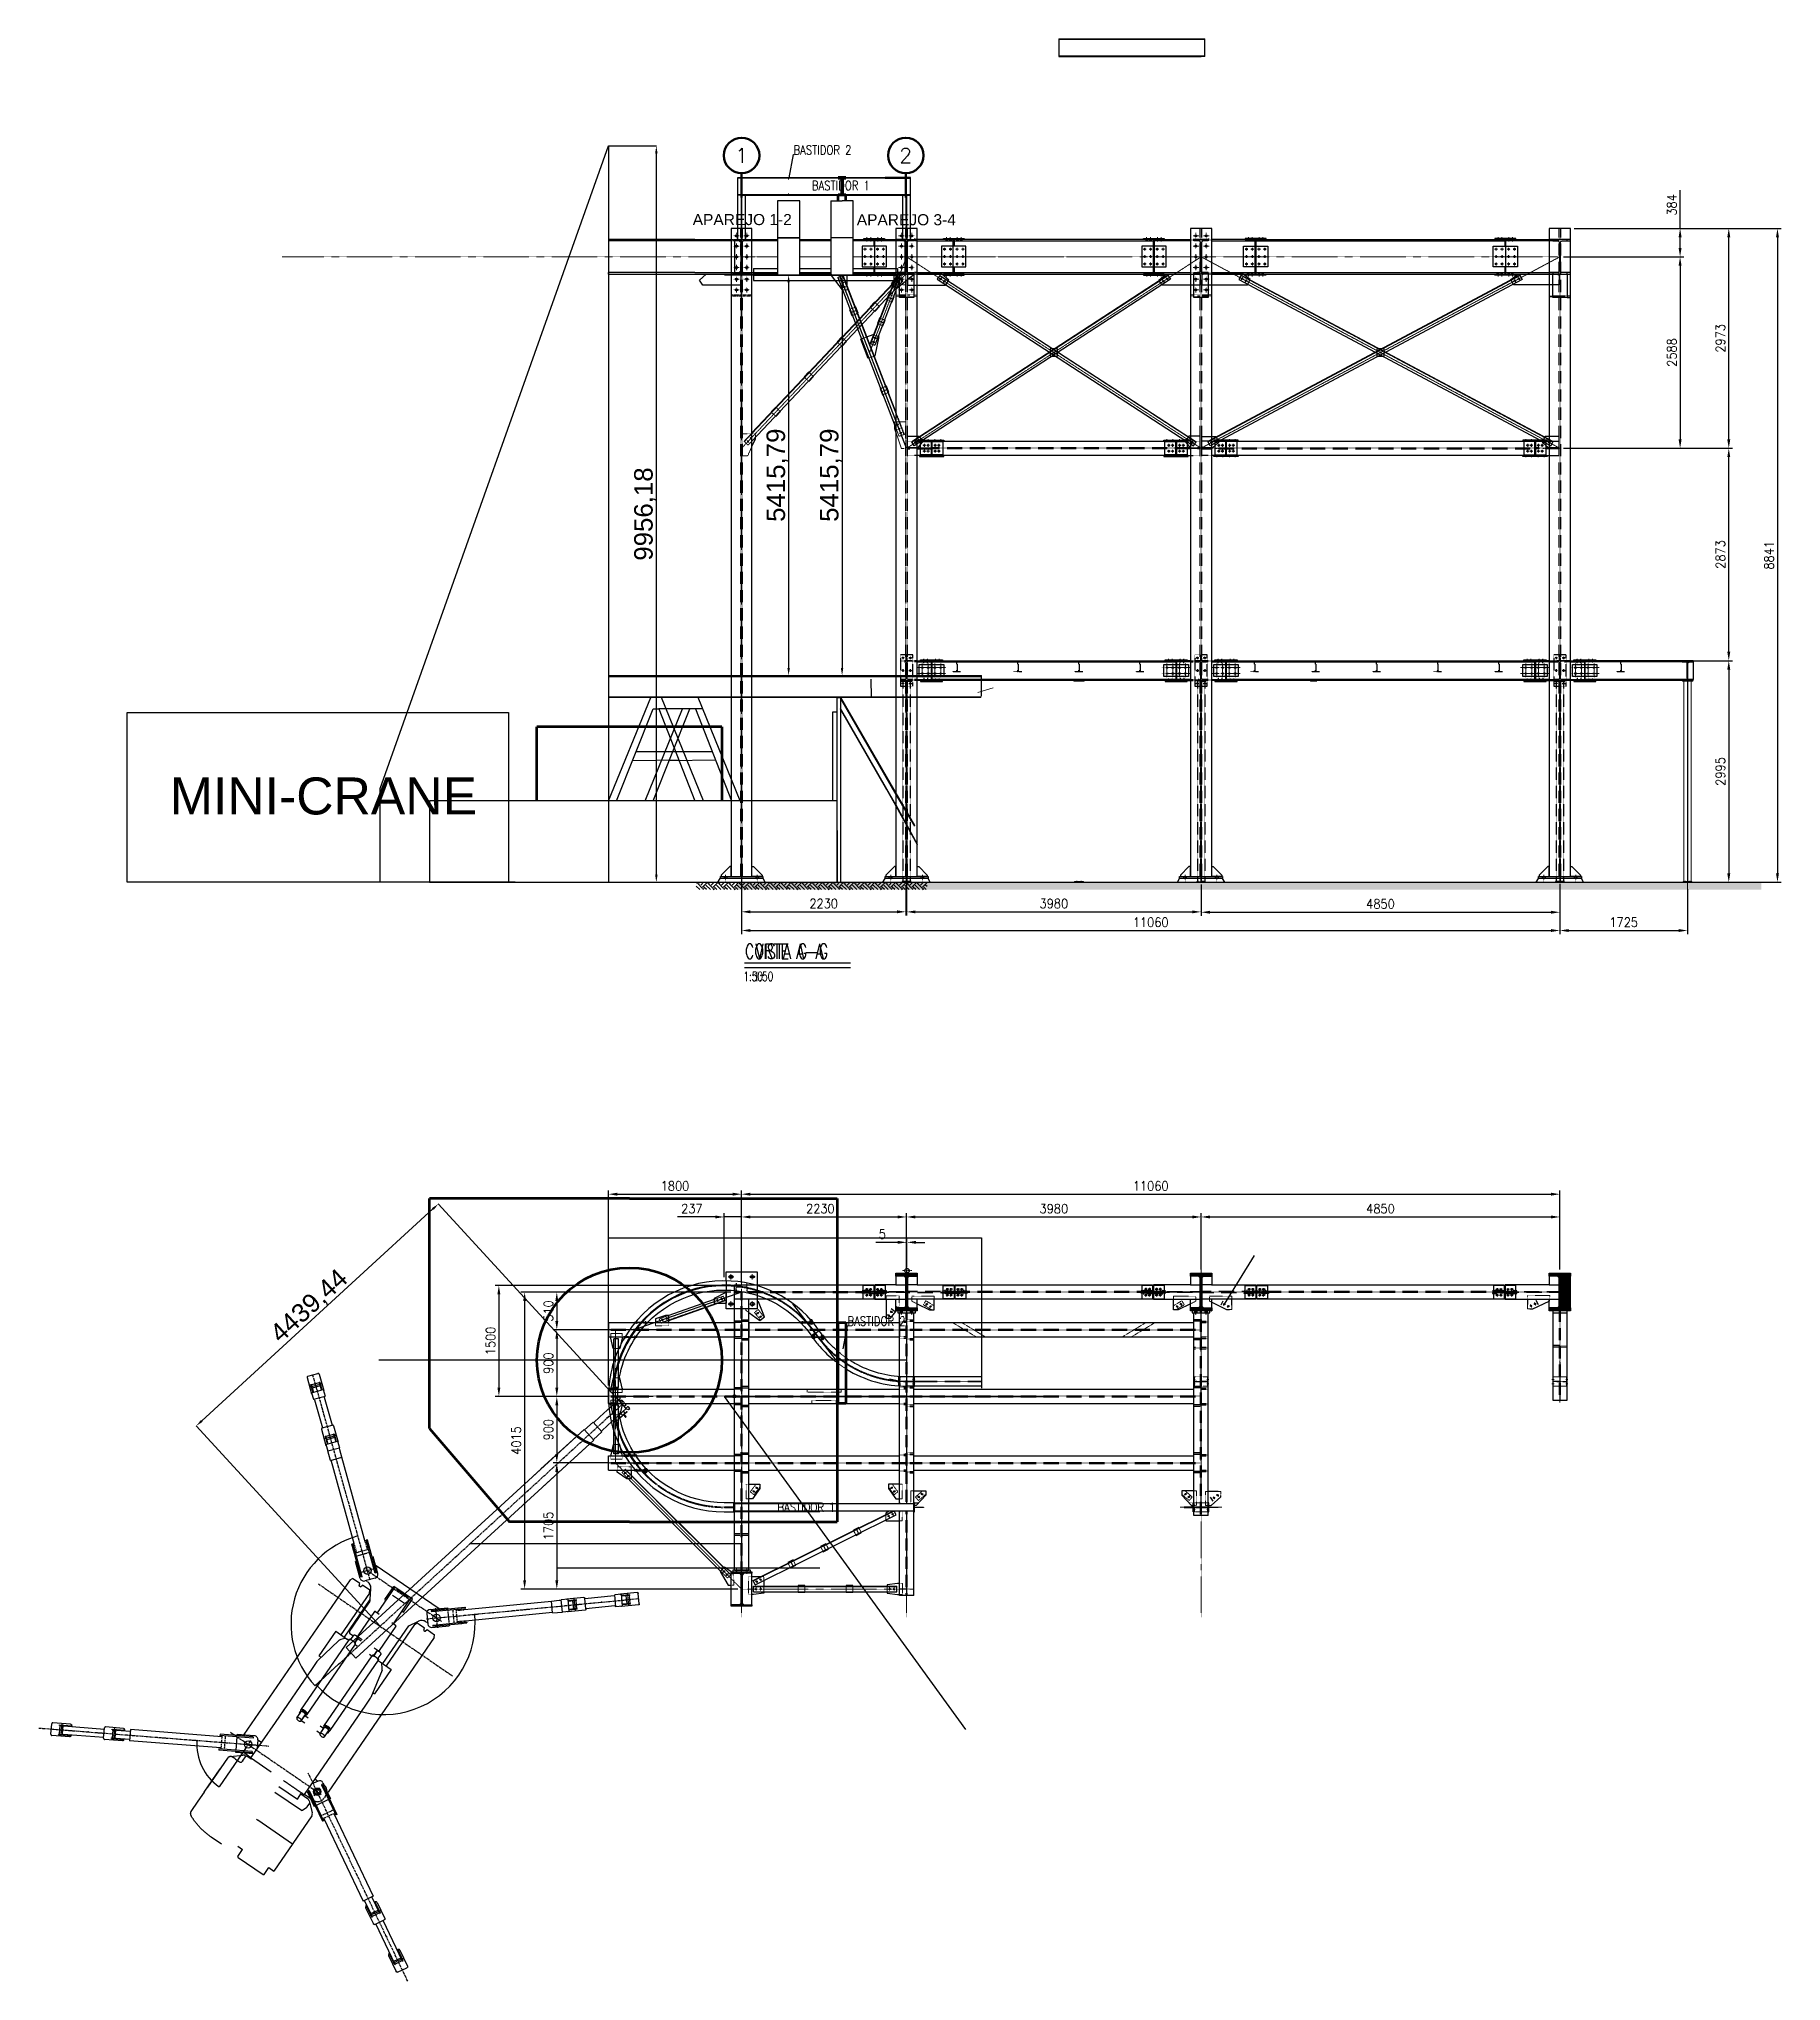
# Model space of a CAD drawing. Header units: millimetres. Extents: x 13669 to 217197, y -88248 to 24578.
# Drawn here: x 193647 to 217197, y -29568 to -3307 of the extents above; entities that cross this region are included whole.
import ezdxf
from ezdxf import colors
from ezdxf.entities.mleader import LeaderData, LeaderLine
from ezdxf.enums import TextEntityAlignment as Align
from ezdxf.math import Vec2, Vec3

# ---------------------------------------------------------------- set-up
doc = ezdxf.new("R2010")
doc.units = ezdxf.units.MM
for name, pattern in [('CENTER', [50.8, 31.75, -6.35, 6.35, -6.35]), ('CENTER2', [1.125, 0.75, -0.125, 0.125, -0.125]), ('DASHED', [19.05, 12.7, -6.35]), ('DASHED2', [0.375, 0.25, -0.125]), ('HIDDEN', [0.375, 0.25, -0.125])]:
    doc.linetypes.add(name, pattern=pattern)
for name, color, linetype in [('1', 7, 'Continuous'), ('CHAPA PISO', 3, 'Continuous'), ('SDDIM', 1, 'Continuous'), ('Tx-DDIM', 1, 'Continuous'), ('Tx-EJES', 1, 'CENTER'), ('Tx-TEXT', 3, 'Continuous'), ('Tx_DDIM', 1, 'Continuous'), ('Tx_M_EQUIPOS', 4, 'Continuous'), ('Tx_M_EXISTENTES', 8, 'Continuous'), ('Tx_M_OCULTOS', 2, 'DASHED2'), ('Tx_M_OCULTOS FINO', 1, 'DASHED2'), ('Tx_OCULTOS', 2, 'DASHED'), ('Tx_P_NUEVO', 4, 'Continuous'), ('Tx_TEXTOS', 3, 'Continuous'), ('Tx_TEXTOS 2.5', 3, 'Continuous'), ('Tx_TEXTOS 4', 4, 'Continuous')]:
    doc.layers.add(name, color=color, linetype=linetype)
for name, color, linetype, lineweight in [('ITEM', 1, 'Continuous', 50), ('RELEVO', 170, 'Continuous', 30), ('TITULOS', 6, 'Continuous', 60), ('Tx_EJES', 1, 'CENTER2', 5), ('Tx_M_CONTORNO FINO', 1, 'Continuous', 5), ('Tx_M_OCULTAS FINO', 1, 'DASHED2', 5)]:
    doc.layers.add(name, color=color, linetype=linetype, lineweight=lineweight)
doc.styles.add('ESTILO 1', font='romans.shx', dxfattribs={"width": 0.8})
doc.styles.add('ROMANS', font='romans.shx', dxfattribs={"width": 0.9})
doc.styles.get("Standard").update_dxf_attribs({"font": 'arial.ttf'})
doc.styles.add('Tx_texto', font='romans.shx')
doc.dimstyles.new('DIMSTYLE24', dxfattribs={"dimtxt": 3.2, "dimasz": 1, "dimexe": 2.54, "dimexo": 0, "dimgap": 1.6, "dimtad": 1, "dimdec": 4, "dimzin": 0, "dimdsep": 46, "dimtxsty": 'Standard', "dimblk1": 'OPEN', "dimblk2": 'OPEN', "dimsah": 1, "dimcen": 0.09, "dimadec": 0, "dimazin": 0, "dimtfac": 1, "dimtdec": 4, "dimtmove": 0, "dimatfit": 3, "dimldrblk": 'OPEN', "dimfxl": 1, "dimtvp": 1, "dimtolj": 1, "dimtzin": 0, "dimarcsym": 0})
doc.dimstyles.new('ESC 1-50', dxfattribs={"dimscale": 50, "dimtxt": 2.5, "dimasz": 2.4, "dimexe": 1, "dimexo": 1, "dimgap": 1, "dimtad": 1, "dimdec": 0, "dimtxsty": 'ROMANS', "dimcen": 2.5, "dimclrd": 256, "dimclre": 256, "dimclrt": 3, "dimadec": 0, "dimazin": 2, "dimtfac": 0.5, "dimtdec": 0, "dimtmove": 0, "dimatfit": 3, "dimfxl": 1, "dimtfill": 1, "dimtfillclr": 256, "dimtolj": 2, "dimlwd": -1, "dimarcsym": 0})
doc.dimstyles.new('ISO-25', dxfattribs={"dimtxt": 2.5, "dimasz": 2.5, "dimexe": 1.25, "dimexo": 0.625, "dimtad": 1, "dimtxsty": 'Standard', "dimcen": 2.5, "dimadec": 0, "dimazin": 0, "dimtfac": 1, "dimtmove": 0, "dimatfit": 3, "dimfxl": 1, "dimarcsym": 0})

msp = doc.modelspace()

# ---------------------------------------------------------------- texts
at = {"attachment_point": 1}
for s, insert, char_height in [('APAREJO 1-2', (202484.9705911, -5675.4042136), 150), ('APAREJO 3-4', (204702.7497036, -5677.6315109), 150), ('MINI-CRANE', (195418.6882974, -13293.596079), 500)]:
    msp.add_mtext_dynamic_manual_height_columns(s, width=4304.015035461, gutter_width=12.5, heights=[0], dxfattribs=dict(at, insert=insert, char_height=char_height))
at = {"layer": 'Tx-TEXT', "color": 3, "style": 'ESTILO 1', "width": 0.8}
for s, p in [('BASTIDOR 2', (203846.3360415, -4872.2229461)), ('BASTIDOR 1', (204094.9817275, -5352.8293112)), ('BASTIDOR 2', (204577.4448022, -20706.6404985)), ('BASTIDOR 1', (203629.1871806, -23224.0175153))]:
    msp.add_text(s, height=125, dxfattribs=at).set_placement(p)
at = {"layer": 'Tx_TEXTOS 2.5', "style": 'Tx_texto', "width": 0.7}
for p in [(203170.4787913, -16046.6240941), (203310.6239789, -16046.6240941)]:
    msp.add_attdef('1:50', p, '', height=125, dxfattribs=at)
at = {"layer": 'Tx_TEXTOS 4', "style": 'Tx_texto', "width": 0.7}
msp.add_text('CORTE A-A', height=200, dxfattribs=at).set_placement((203191.3624665, -15744.5295317))

# ---------------------------------------------------------------- blocks, each defined once
blk = doc.blocks.new('*D366')
at = {"layer": 'Defpoints', "color": 0, "transparency": 16777216}
for p in [(203146, -19236), (205376, -19236), (205376, -19997)]:
    blk.add_point(p, dxfattribs=at)
at = {"layer": 'Tx_DDIM', "transparency": 16777216}
blk.add_line((203266, -19236), (205256, -19236), dxfattribs=at)
at = {"layer": 'Tx_DDIM', "lineweight": -2, "transparency": 16777216}
blk.add_line((205376, -19947), (205376, -19186), dxfattribs=at)
at = {"layer": 'Tx_DDIM', "transparency": 16777216}
for points in [[(203266, -19216), (203266, -19256), (203146, -19236)], [(205256, -19216), (205256, -19256), (205376, -19236)]]:
    blk.add_solid(points, dxfattribs=at)
at = {"layer": 'Tx_DDIM', "color": 3, "transparency": 16777216, "insert": (204211, -19124), "char_height": 125, "attachment_point": 5, "style": 'ROMANS', "bg_fill": 3, "box_fill_scale": 1.1, "bg_fill_color": 256, "bg_fill_true_color": 13158600, "bg_fill_transparency": 0}
blk.add_mtext('\\A2;2230', dxfattribs=at)
blk = doc.blocks.new('*D367')
at = {"layer": 'Defpoints', "color": 0, "transparency": 16777216}
for p in [(209356, -19236), (205376, -19997), (209356, -19997)]:
    blk.add_point(p, dxfattribs=at)
at = {"layer": 'Tx_DDIM', "lineweight": -2, "transparency": 16777216}
for p, q in [((205376, -19947), (205376, -19186)), ((209356, -19947), (209356, -19186))]:
    blk.add_line(p, q, dxfattribs=at)
at = {"layer": 'Tx_DDIM', "transparency": 16777216}
blk.add_line((205496, -19236), (209236, -19236), dxfattribs=at)
for points in [[(205496, -19216), (205496, -19256), (205376, -19236)], [(209236, -19216), (209236, -19256), (209356, -19236)]]:
    blk.add_solid(points, dxfattribs=at)
at = {"layer": 'Tx_DDIM', "color": 3, "transparency": 16777216, "insert": (207366, -19124), "char_height": 125, "attachment_point": 5, "style": 'ROMANS', "bg_fill": 3, "box_fill_scale": 1.1, "bg_fill_color": 256, "bg_fill_true_color": 13158600, "bg_fill_transparency": 0}
blk.add_mtext('\\A2;3980', dxfattribs=at)
blk = doc.blocks.new('*D368')
at = {"layer": 'Defpoints', "color": 0, "transparency": 16777216}
for p in [(214206, -19236), (209356, -19997), (214206, -19997)]:
    blk.add_point(p, dxfattribs=at)
at = {"layer": 'Tx_DDIM', "lineweight": -2, "transparency": 16777216}
for p, q in [((209356, -19947), (209356, -19186)), ((214206, -19947), (214206, -19186))]:
    blk.add_line(p, q, dxfattribs=at)
at = {"layer": 'Tx_DDIM', "transparency": 16777216}
blk.add_line((209476, -19236), (214086, -19236), dxfattribs=at)
for points in [[(209476, -19216), (209476, -19256), (209356, -19236)], [(214086, -19216), (214086, -19256), (214206, -19236)]]:
    blk.add_solid(points, dxfattribs=at)
at = {"layer": 'Tx_DDIM', "color": 3, "transparency": 16777216, "insert": (211781, -19124), "char_height": 125, "attachment_point": 5, "style": 'ROMANS', "bg_fill": 3, "box_fill_scale": 1.1, "bg_fill_color": 256, "bg_fill_true_color": 13158600, "bg_fill_transparency": 0}
blk.add_mtext('\\A2;4850', dxfattribs=at)
blk = doc.blocks.new('*D369')
at = {"layer": 'Defpoints', "color": 0, "transparency": 16777216}
for p in [(214206, -18928), (203146, -20155), (214206, -19997)]:
    blk.add_point(p, dxfattribs=at)
at = {"layer": 'Tx_DDIM', "lineweight": -2, "transparency": 16777216}
for p, q in [((203146, -20105), (203146, -18878)), ((214206, -19947), (214206, -18878))]:
    blk.add_line(p, q, dxfattribs=at)
at = {"layer": 'Tx_DDIM', "transparency": 16777216}
blk.add_line((203266, -18928), (214086, -18928), dxfattribs=at)
for points in [[(203266, -18908), (203266, -18948), (203146, -18928)], [(214086, -18908), (214086, -18948), (214206, -18928)]]:
    blk.add_solid(points, dxfattribs=at)
at = {"layer": 'Tx_DDIM', "color": 3, "transparency": 16777216, "insert": (208676, -18816), "char_height": 125, "attachment_point": 5, "style": 'ROMANS', "bg_fill": 3, "box_fill_scale": 1.1, "bg_fill_color": 256, "bg_fill_true_color": 13158600, "bg_fill_transparency": 0}
blk.add_mtext('\\A2;11060', dxfattribs=at)
blk = doc.blocks.new('*D370')
at = {"layer": 'Defpoints', "color": 0, "transparency": 16777216}
for p in [(203146, -18928), (203146, -20155), (201346, -21565)]:
    blk.add_point(p, dxfattribs=at)
at = {"layer": 'Tx_DDIM', "lineweight": -2, "transparency": 16777216}
for p, q in [((201346, -21515), (201346, -18878)), ((203146, -20105), (203146, -18878))]:
    blk.add_line(p, q, dxfattribs=at)
at = {"layer": 'Tx_DDIM', "transparency": 16777216}
blk.add_line((201466, -18928), (203026, -18928), dxfattribs=at)
for points in [[(201466, -18908), (201466, -18948), (201346, -18928)], [(203026, -18908), (203026, -18948), (203146, -18928)]]:
    blk.add_solid(points, dxfattribs=at)
at = {"layer": 'Tx_DDIM', "color": 3, "transparency": 16777216, "insert": (202246, -18816), "char_height": 125, "attachment_point": 5, "style": 'ROMANS', "bg_fill": 3, "box_fill_scale": 1.1, "bg_fill_color": 256, "bg_fill_true_color": 13158600, "bg_fill_transparency": 0}
blk.add_mtext('\\A2;1800', dxfattribs=at)
blk = doc.blocks.new('*D372')
at = {"layer": 'Defpoints', "color": 0, "transparency": 16777216}
for p in [(203049, -20252), (201849, -20762)]:
    blk.add_point(p, dxfattribs=at)
at = {"layer": 'Tx_DDIM', "lineweight": -2, "transparency": 16777216}
for p, q in [((202999, -20252), (200598, -20252)), ((201799, -20762), (200598, -20762))]:
    blk.add_line(p, q, dxfattribs=at)
at = {"layer": 'Tx_DDIM', "transparency": 16777216}
blk.add_line((200648, -20372), (200648, -20642), dxfattribs=at)
for points in [[(200628, -20372), (200668, -20372), (200648, -20252)], [(200628, -20642), (200668, -20642), (200648, -20762)]]:
    blk.add_solid(points, dxfattribs=at)
at = {"layer": 'Tx_DDIM', "color": 3, "transparency": 16777216, "insert": (200535, -20507), "char_height": 125, "attachment_point": 5, "rotation": 90, "style": 'ROMANS', "bg_fill": 3, "box_fill_scale": 1.1, "bg_fill_color": 256, "bg_fill_true_color": 13158600, "bg_fill_transparency": 0}
blk.add_mtext('\\A2;510', dxfattribs=at)
at = {"layer": 'Defpoints', "color": 0, "transparency": 16777216}
blk.add_point((200648, -20762), dxfattribs=at)
blk = doc.blocks.new('*D373')
at = {"layer": 'Defpoints', "color": 0, "transparency": 16777216}
for p in [(201849, -20762), (200648, -21662), (201386, -21662)]:
    blk.add_point(p, dxfattribs=at)
at = {"layer": 'Tx_DDIM', "lineweight": -2, "transparency": 16777216}
for p, q in [((201799, -20762), (200598, -20762)), ((201336, -21662), (200598, -21662))]:
    blk.add_line(p, q, dxfattribs=at)
at = {"layer": 'Tx_DDIM', "transparency": 16777216}
blk.add_line((200648, -20882), (200648, -21542), dxfattribs=at)
for points in [[(200628, -20882), (200668, -20882), (200648, -20762)], [(200628, -21542), (200668, -21542), (200648, -21662)]]:
    blk.add_solid(points, dxfattribs=at)
at = {"layer": 'Tx_DDIM', "color": 3, "transparency": 16777216, "insert": (200535, -21212), "char_height": 125, "attachment_point": 5, "rotation": 90, "style": 'ROMANS', "bg_fill": 3, "box_fill_scale": 1.1, "bg_fill_color": 256, "bg_fill_true_color": 13158600, "bg_fill_transparency": 0}
blk.add_mtext('\\A2;900', dxfattribs=at)
blk = doc.blocks.new('*D374')
at = {"layer": 'Defpoints', "color": 0, "transparency": 16777216}
for p in [(201386, -21662), (200648, -22562), (201329, -22562)]:
    blk.add_point(p, dxfattribs=at)
at = {"layer": 'Tx_DDIM', "lineweight": -2, "transparency": 16777216}
for p, q in [((201336, -21662), (200598, -21662)), ((201279, -22562), (200598, -22562))]:
    blk.add_line(p, q, dxfattribs=at)
at = {"layer": 'Tx_DDIM', "transparency": 16777216}
blk.add_line((200648, -21782), (200648, -22442), dxfattribs=at)
for points in [[(200628, -21782), (200668, -21782), (200648, -21662)], [(200628, -22442), (200668, -22442), (200648, -22562)]]:
    blk.add_solid(points, dxfattribs=at)
at = {"layer": 'Tx_DDIM', "color": 3, "transparency": 16777216, "insert": (200535, -22112), "char_height": 125, "attachment_point": 5, "rotation": 90, "style": 'ROMANS', "bg_fill": 3, "box_fill_scale": 1.1, "bg_fill_color": 256, "bg_fill_true_color": 13158600, "bg_fill_transparency": 0}
blk.add_mtext('\\A2;900', dxfattribs=at)
blk = doc.blocks.new('*D375')
at = {"layer": 'Defpoints', "color": 0, "transparency": 16777216}
for p in [(201404, -22562), (200648, -24267), (203146, -24267)]:
    blk.add_point(p, dxfattribs=at)
at = {"layer": 'SDDIM', "lineweight": -2, "transparency": 16777216}
for p, q in [((201354, -22562), (200598, -22562)), ((203096, -24267), (200598, -24267))]:
    blk.add_line(p, q, dxfattribs=at)
at = {"layer": 'SDDIM', "transparency": 16777216}
blk.add_line((200648, -22682), (200648, -24147), dxfattribs=at)
for points in [[(200628, -22682), (200668, -22682), (200648, -22562)], [(200628, -24147), (200668, -24147), (200648, -24267)]]:
    blk.add_solid(points, dxfattribs=at)
at = {"layer": 'SDDIM', "color": 3, "transparency": 16777216, "insert": (200535, -23414), "char_height": 125, "attachment_point": 5, "rotation": 90, "style": 'ROMANS', "bg_fill": 3, "box_fill_scale": 1.1, "bg_fill_color": 256, "bg_fill_true_color": 13158600, "bg_fill_transparency": 0}
blk.add_mtext('\\A2;1705', dxfattribs=at)
blk = doc.blocks.new('A$Cd38fd534')
at = {"layer": 'Tx_EJES'}
for p, q in [((-69, 0), (319, 0)), ((0, -136), (0, 56)), ((80, -136), (80, 56)), ((170, -136), (170, 56)), ((250, -136), (250, 56)), ((-69, -80), (319, -80))]:
    blk.add_line(p, q, dxfattribs=at)
at = {"layer": 'Tx_M_EQUIPOS'}
blk.add_lwpolyline([(-40, 40), (290, 40), (290, -120), (-40, -120)], close=True, dxfattribs=at)
for centre in [(0, 0), (80, 0), (170, 0), (250, 0), (0, -80), (80, -80), (170, -80), (250, -80)]:
    blk.add_circle(centre, 10.5, dxfattribs=at)
blk = doc.blocks.new('A$C03c238ad')
at = {"layer": 'Tx_M_OCULTOS FINO'}
for p, q in [((-71, 40), (-29, 40)), ((-50, 59), (-50, 21)), ((29, 40), (71, 40)), ((50, 59), (50, 21)), ((-71, -133), (-29, -133)), ((-50, -114), (-50, -152)), ((29, -133), (71, -133)), ((50, -114), (50, -152)), ((-71, -306), (-29, -306)), ((-50, -287), (-50, -325)), ((29, -306), (71, -306)), ((50, -287), (50, -325))]:
    blk.add_line(p, q, dxfattribs=at)
for points in [[(-84, -346), (84, -346), (84, 80), (-84, 80)], [(-4, 80), (4, 80), (4, 0), (-4, 0)], [(-4, -266), (4, -266), (4, -346), (-4, -346)]]:
    blk.add_lwpolyline(points, close=True, dxfattribs=at)
for centre in [(-50, 40), (50, 40), (-50, -133), (50, -133), (-50, -306), (50, -306)]:
    blk.add_circle(centre, 8.5, dxfattribs=at)
blk = doc.blocks.new('A$Cf5f8315d')
at = {"layer": 'Tx_EJES'}
blk.add_line((-21, 0), (0, 0), dxfattribs=at)
at = {"layer": 'Tx_M_OCULTOS'}
for p, q in [((-13, 8), (0, 8)), ((-13, -8), (0, -8))]:
    blk.add_line(p, q, dxfattribs=at)
blk = doc.blocks.new('A$Cfbe9b5f4')
at = {"layer": 'Tx_EJES'}
for p, q in [((-150, 118), (-150, 68)), ((-100, 118), (-100, 68)), ((10, 118), (10, 68)), ((60, 118), (60, 68)), ((3157, 118), (3157, 68)), ((3207, 118), (3207, 68)), ((3317, 118), (3317, 68)), ((3367, 118), (3367, 68)), ((3830, 118), (3830, 68)), ((3880, 118), (3880, 68)), ((3990, 118), (3990, 68)), ((4040, 118), (4040, 68)), ((8007, 118), (8007, 68)), ((8057, 118), (8057, 68)), ((8167, 118), (8167, 68)), ((8217, 118), (8217, 68)), ((8680, 118), (8680, 68)), ((8730, 118), (8730, 68)), ((8840, 118), (8840, 68)), ((8890, 118), (8890, 68)), ((-150, -198), (-150, -148)), ((-100, -198), (-100, -148)), ((10, -198), (10, -148)), ((60, -198), (60, -148)), ((3157, -198), (3157, -148)), ((3207, -198), (3207, -148)), ((3317, -198), (3317, -148)), ((3367, -198), (3367, -148)), ((3830, -198), (3830, -148)), ((3880, -198), (3880, -148)), ((3990, -198), (3990, -148)), ((4040, -198), (4040, -148)), ((8007, -198), (8007, -148)), ((8057, -198), (8057, -148)), ((8167, -198), (8167, -148)), ((8217, -198), (8217, -148)), ((8680, -198), (8680, -148)), ((8730, -198), (8730, -148)), ((8840, -198), (8840, -148)), ((8890, -198), (8890, -148))]:
    blk.add_line(p, q, dxfattribs=at)
at = {"layer": 'Tx_M_EQUIPOS'}
for p, q in [((-40, 93), (3257, 93)), ((-40, 80), (3257, 80)), ((3940, 93), (8107, 93)), ((3940, 80), (8107, 80)), ((10101, 80), (10101, 93)), ((10156, 80), (10101, 80)), ((10171, 65), (10156, 80)), ((10171, -145), (10171, 65)), ((10179, 65), (10194, 80)), ((3257, -160), (-40, -160)), ((3257, -173), (-40, -173)), ((8106, -160), (3940, -160)), ((8106, -173), (3940, -173))]:
    blk.add_line(p, q, dxfattribs=at)
at = {"layer": 'Tx_M_EQUIPOS', "extrusion": (1.83697e-16, 1, 6.12323e-17)}
for p, q in [((10101, 93), (8790, 93)), ((10101, 80), (8790, 80)), ((10101, -160), (8790, -160)), ((10101, -173), (8790, -173))]:
    blk.add_line(p, q, dxfattribs=at)
at = {"layer": 'Tx_M_EQUIPOS'}
for points in [[(-195, 106), (105, 106), (105, 93), (-195, 93)], [(3112, 106), (3412, 106), (3412, 93), (3112, 93)], [(3785, 106), (4085, 106), (4085, 93), (3785, 93)], [(7962, 106), (8262, 106), (8262, 93), (7962, 93)], [(8635, 106), (8935, 106), (8935, 93), (8635, 93)], [(-195, -186), (105, -186), (105, -173), (-195, -173)], [(3112, -186), (3412, -186), (3412, -173), (3112, -173)], [(3785, -186), (4085, -186), (4085, -173), (3785, -173)], [(7962, -186), (8262, -186), (8262, -173), (7962, -173)], [(8635, -186), (8935, -186), (8935, -173), (8635, -173)]]:
    blk.add_lwpolyline(points, close=True, dxfattribs=at)
for points in [[(-40, 93), (-40, -173)], [(3257, 93), (3257, -173)], [(3940, 93), (3940, -173)], [(8107, 93), (8107, -173)], [(8790, -173), (8790, 93)], [(10249, 80), (10249, -160)]]:
    blk.add_lwpolyline(points, dxfattribs=at)
blk.add_lwpolyline([(10179, -147), (10179, 67, -0.414214), (10191, 80), (10249, 80), (10249, 93), (10101, 93), (10101, 80), (10158, 80, -0.414214), (10171, 67), (10171, -147, -0.414214), (10158, -160), (10101, -160), (10101, -173), (10249, -173), (10249, -160), (10191, -160, -0.414214)], format="xyb", close=True, dxfattribs=at)
at = {"layer": 'Tx_M_OCULTOS'}
for p, q in [((-161, 106), (-161, 80)), ((-140, 106), (-140, 80)), ((-111, 106), (-111, 80)), ((-90, 106), (-90, 80)), ((0, 106), (0, 93)), ((21, 106), (21, 93)), ((50, 106), (50, 93)), ((71, 106), (71, 93)), ((3147, 106), (3147, 80)), ((3168, 106), (3168, 80)), ((3197, 106), (3197, 80)), ((3218, 106), (3218, 80)), ((3307, 106), (3307, 93)), ((3328, 106), (3328, 93)), ((3357, 106), (3357, 93)), ((3378, 106), (3378, 93)), ((3820, 106), (3820, 80)), ((3841, 106), (3841, 80)), ((3870, 106), (3870, 80)), ((3891, 106), (3891, 80)), ((3980, 106), (3980, 93)), ((4001, 106), (4001, 93)), ((4030, 106), (4030, 93)), ((4051, 106), (4051, 93)), ((7997, 106), (7997, 80)), ((8018, 106), (8018, 80)), ((8047, 106), (8047, 80)), ((8068, 106), (8068, 80)), ((8157, 106), (8157, 93)), ((8178, 106), (8178, 93)), ((8207, 106), (8207, 93)), ((8228, 106), (8228, 93)), ((8670, 106), (8670, 80)), ((8691, 106), (8691, 80)), ((8720, 106), (8720, 80)), ((8741, 106), (8741, 80)), ((8830, 106), (8830, 93)), ((8851, 106), (8851, 93)), ((8880, 106), (8880, 93)), ((8901, 106), (8901, 93)), ((-161, -186), (-161, -160)), ((-140, -186), (-140, -160)), ((-111, -186), (-111, -160)), ((-90, -186), (-90, -160)), ((0, -186), (0, -173)), ((21, -186), (21, -173)), ((50, -186), (50, -173)), ((71, -186), (71, -173)), ((3147, -186), (3147, -160)), ((3168, -186), (3168, -160)), ((3197, -186), (3197, -160)), ((3218, -186), (3218, -160)), ((3307, -186), (3307, -173)), ((3328, -186), (3328, -173)), ((3357, -186), (3357, -173)), ((3378, -186), (3378, -173)), ((3820, -186), (3820, -160)), ((3841, -186), (3841, -160)), ((3870, -186), (3870, -160)), ((3891, -186), (3891, -160)), ((3980, -186), (3980, -173)), ((4001, -186), (4001, -173)), ((4030, -186), (4030, -173)), ((4051, -186), (4051, -173)), ((7997, -186), (7997, -160)), ((8018, -186), (8018, -160)), ((8047, -186), (8047, -160)), ((8068, -186), (8068, -160)), ((8157, -186), (8157, -173)), ((8178, -186), (8178, -173)), ((8207, -186), (8207, -173)), ((8228, -186), (8228, -173)), ((8670, -186), (8670, -160)), ((8691, -186), (8691, -160)), ((8720, -186), (8720, -160)), ((8741, -186), (8741, -160)), ((8830, -186), (8830, -173)), ((8851, -186), (8851, -173)), ((8880, -186), (8880, -173)), ((8901, -186), (8901, -173))]:
    blk.add_line(p, q, dxfattribs=at)
for points in [[(287, -52, 0.414214), (297, -42), (297, 78, 0.414214), (287, 88), (249, 88), (249, 93), (349, 93), (349, 88), (310, 88, 0.414214), (301, 78), (301, -42, 0.414214), (310, -52), (349, -52), (349, -57), (249, -57), (249, -52)], [(1112, -52, 0.414214), (1122, -42), (1122, 78, 0.414214), (1112, 88), (1074, 88), (1074, 93), (1174, 93), (1174, 88), (1135, 88, 0.414214), (1126, 78), (1126, -42, 0.414214), (1135, -52), (1174, -52), (1174, -57), (1074, -57), (1074, -52)], [(1937, -52, 0.414214), (1947, -42), (1947, 78, 0.414214), (1937, 88), (1899, 88), (1899, 93), (1999, 93), (1999, 88), (1960, 88, 0.414214), (1951, 78), (1951, -42, 0.414214), (1960, -52), (1999, -52), (1999, -57), (1899, -57), (1899, -52)], [(2762, -52, 0.414214), (2772, -42), (2772, 78, 0.414214), (2762, 88), (2724, 88), (2724, 93), (2824, 93), (2824, 88), (2785, 88, 0.414214), (2776, 78), (2776, -42, 0.414214), (2785, -52), (2824, -52), (2824, -57), (2724, -57), (2724, -52)], [(4312, -52, 0.414214), (4322, -42), (4322, 78, 0.414214), (4312, 88), (4274, 88), (4274, 93), (4374, 93), (4374, 88), (4335, 88, 0.414214), (4326, 78), (4326, -42, 0.414214), (4335, -52), (4374, -52), (4374, -57), (4274, -57), (4274, -52)], [(5137, -52, 0.414214), (5147, -42), (5147, 78, 0.414214), (5137, 88), (5099, 88), (5099, 93), (5199, 93), (5199, 88), (5160, 88, 0.414214), (5151, 78), (5151, -42, 0.414214), (5160, -52), (5199, -52), (5199, -57), (5099, -57), (5099, -52)], [(5962, -52, 0.414214), (5972, -42), (5972, 78, 0.414214), (5962, 88), (5924, 88), (5924, 93), (6024, 93), (6024, 88), (5985, 88, 0.414214), (5976, 78), (5976, -42, 0.414214), (5985, -52), (6024, -52), (6024, -57), (5924, -57), (5924, -52)], [(6787, -52, 0.414214), (6797, -42), (6797, 78, 0.414214), (6787, 88), (6749, 88), (6749, 93), (6849, 93), (6849, 88), (6810, 88, 0.414214), (6801, 78), (6801, -42, 0.414214), (6810, -52), (6849, -52), (6849, -57), (6749, -57), (6749, -52)], [(7612, -52, 0.414214), (7622, -42), (7622, 78, 0.414214), (7612, 88), (7574, 88), (7574, 93), (7674, 93), (7674, 88), (7635, 88, 0.414214), (7626, 78), (7626, -42, 0.414214), (7635, -52), (7674, -52), (7674, -57), (7574, -57), (7574, -52)], [(9262, -52, 0.414214), (9271, -42), (9271, 78, 0.414214), (9262, 88), (9223, 88), (9223, 93), (9323, 93), (9323, 88), (9285, 88, 0.414214), (9276, 78), (9276, -42, 0.414214), (9285, -52), (9323, -52), (9323, -57), (9223, -57), (9223, -52)]]:
    blk.add_lwpolyline(points, format="xyb", close=True, dxfattribs=at)
at = {"rotation": 270}
for p in [(1914, -173), (1984, -173), (5114, -173), (5184, -173), (10140, -173), (10210, -173)]:
    blk.add_blockref('A$Cf5f8315d', p, dxfattribs=at)
blk = doc.blocks.new('*D383')
at = {"layer": 'Defpoints', "color": 0, "transparency": 16777216}
for p in [(205376, -14574), (209356, -14689), (209356, -15111)]:
    blk.add_point(p, dxfattribs=at)
at = {"layer": 'Tx_DDIM', "lineweight": -2, "transparency": 16777216}
for p, q in [((205376, -14624), (205376, -15161)), ((209356, -14739), (209356, -15161))]:
    blk.add_line(p, q, dxfattribs=at)
at = {"layer": 'Tx_DDIM', "transparency": 16777216}
blk.add_line((205496, -15111), (209236, -15111), dxfattribs=at)
for points in [[(205496, -15091), (205496, -15131), (205376, -15111)], [(209236, -15091), (209236, -15131), (209356, -15111)]]:
    blk.add_solid(points, dxfattribs=at)
at = {"layer": 'Tx_DDIM', "color": 3, "transparency": 16777216, "insert": (207366, -14998), "char_height": 125, "attachment_point": 5, "style": 'ROMANS', "bg_fill": 3, "box_fill_scale": 1.1, "bg_fill_color": 256, "bg_fill_true_color": 13158600, "bg_fill_transparency": 0}
blk.add_mtext('\\A2;3980', dxfattribs=at)
blk = doc.blocks.new('*D384')
at = {"layer": 'Defpoints', "color": 0, "transparency": 16777216}
for p in [(209356, -14689), (214206, -14682), (214206, -15116)]:
    blk.add_point(p, dxfattribs=at)
at = {"layer": 'Tx_DDIM', "lineweight": -2, "transparency": 16777216}
for p, q in [((209356, -14739), (209356, -15166)), ((214206, -14732), (214206, -15166))]:
    blk.add_line(p, q, dxfattribs=at)
at = {"layer": 'Tx_DDIM', "transparency": 16777216}
blk.add_line((209476, -15116), (214086, -15116), dxfattribs=at)
for points in [[(209476, -15096), (209476, -15136), (209356, -15116)], [(214086, -15096), (214086, -15136), (214206, -15116)]]:
    blk.add_solid(points, dxfattribs=at)
at = {"layer": 'Tx_DDIM', "color": 3, "transparency": 16777216, "insert": (211781, -15003), "char_height": 125, "attachment_point": 5, "style": 'ROMANS', "bg_fill": 3, "box_fill_scale": 1.1, "bg_fill_color": 256, "bg_fill_true_color": 13158600, "bg_fill_transparency": 0}
blk.add_mtext('\\A2;4850', dxfattribs=at)
blk = doc.blocks.new('*D385')
at = {"layer": 'Defpoints', "color": 0, "transparency": 16777216}
for p in [(214206, -14682), (215931, -14752), (215931, -15363)]:
    blk.add_point(p, dxfattribs=at)
at = {"layer": 'Tx_DDIM', "lineweight": -2, "transparency": 16777216}
for p, q in [((214206, -14732), (214206, -15413)), ((215931, -14802), (215931, -15413))]:
    blk.add_line(p, q, dxfattribs=at)
at = {"layer": 'Tx_DDIM', "transparency": 16777216}
blk.add_line((214326, -15363), (215811, -15363), dxfattribs=at)
for points in [[(214326, -15343), (214326, -15383), (214206, -15363)], [(215811, -15343), (215811, -15383), (215931, -15363)]]:
    blk.add_solid(points, dxfattribs=at)
at = {"layer": 'Tx_DDIM', "color": 3, "transparency": 16777216, "insert": (215069, -15251), "char_height": 125, "attachment_point": 5, "style": 'ROMANS', "bg_fill": 3, "box_fill_scale": 1.1, "bg_fill_color": 256, "bg_fill_true_color": 13158600, "bg_fill_transparency": 0}
blk.add_mtext('\\A2;1725', dxfattribs=at)
blk = doc.blocks.new('*D390')
at = {"layer": 'Defpoints', "color": 0, "transparency": 16777216}
for p in [(215333, -11715), (215333, -14710), (216489, -14710)]:
    blk.add_point(p, dxfattribs=at)
at = {"layer": 'Tx_DDIM', "lineweight": -2, "transparency": 16777216}
for p, q in [((215383, -11715), (216539, -11715)), ((215383, -14710), (216539, -14710))]:
    blk.add_line(p, q, dxfattribs=at)
at = {"layer": 'Tx_DDIM', "transparency": 16777216}
blk.add_line((216489, -11835), (216489, -14590), dxfattribs=at)
for points in [[(216469, -11835), (216509, -11835), (216489, -11715)], [(216469, -14590), (216509, -14590), (216489, -14710)]]:
    blk.add_solid(points, dxfattribs=at)
at = {"layer": 'Tx_DDIM', "color": 3, "transparency": 16777216, "insert": (216376, -13213), "char_height": 125, "attachment_point": 5, "rotation": 90, "style": 'ROMANS', "bg_fill": 3, "box_fill_scale": 1.1, "bg_fill_color": 256, "bg_fill_true_color": 13158600, "bg_fill_transparency": 0}
blk.add_mtext('\\A2;2995', dxfattribs=at)
blk = doc.blocks.new('*D391')
at = {"layer": 'Defpoints', "color": 0, "transparency": 16777216}
for p in [(215047, -8842), (216489, -8842), (215333, -11715)]:
    blk.add_point(p, dxfattribs=at)
at = {"layer": 'Tx_DDIM', "lineweight": -2, "transparency": 16777216}
for p, q in [((215097, -8842), (216539, -8842)), ((215383, -11715), (216539, -11715))]:
    blk.add_line(p, q, dxfattribs=at)
at = {"layer": 'Tx_DDIM', "transparency": 16777216}
blk.add_line((216489, -11595), (216489, -8962), dxfattribs=at)
for points in [[(216469, -8962), (216509, -8962), (216489, -8842)], [(216469, -11595), (216509, -11595), (216489, -11715)]]:
    blk.add_solid(points, dxfattribs=at)
at = {"layer": 'Tx_DDIM', "color": 3, "transparency": 16777216, "insert": (216376, -10279), "char_height": 125, "attachment_point": 5, "rotation": 90, "style": 'ROMANS', "bg_fill": 3, "box_fill_scale": 1.1, "bg_fill_color": 256, "bg_fill_true_color": 13158600, "bg_fill_transparency": 0}
blk.add_mtext('\\A2;2873', dxfattribs=at)
blk = doc.blocks.new('*D392')
at = {"layer": 'Defpoints', "color": 0, "transparency": 16777216}
for p in [(214350, -5870), (216489, -5870), (215047, -8842)]:
    blk.add_point(p, dxfattribs=at)
at = {"layer": 'Tx_DDIM', "lineweight": -2, "transparency": 16777216}
for p, q in [((214400, -5870), (216539, -5870)), ((215097, -8842), (216539, -8842))]:
    blk.add_line(p, q, dxfattribs=at)
at = {"layer": 'Tx_DDIM', "transparency": 16777216}
blk.add_line((216489, -8722), (216489, -5990), dxfattribs=at)
for points in [[(216469, -5990), (216509, -5990), (216489, -5870)], [(216469, -8722), (216509, -8722), (216489, -8842)]]:
    blk.add_solid(points, dxfattribs=at)
at = {"layer": 'Tx_DDIM', "color": 3, "transparency": 16777216, "insert": (216376, -7356), "char_height": 125, "attachment_point": 5, "rotation": 90, "style": 'ROMANS', "bg_fill": 3, "box_fill_scale": 1.1, "bg_fill_color": 256, "bg_fill_true_color": 13158600, "bg_fill_transparency": 0}
blk.add_mtext('\\A2;2973', dxfattribs=at)
blk = doc.blocks.new('*D393')
at = {"layer": 'Defpoints', "color": 0, "transparency": 16777216}
for p in [(215469, -5870), (215592, -14710), (217147, -14710)]:
    blk.add_point(p, dxfattribs=at)
at = {"layer": 'Tx_DDIM', "lineweight": -2, "transparency": 16777216}
for p, q in [((215519, -5870), (217197, -5870)), ((215642, -14710), (217197, -14710))]:
    blk.add_line(p, q, dxfattribs=at)
at = {"layer": 'Tx_DDIM', "transparency": 16777216}
blk.add_line((217147, -5990), (217147, -14590), dxfattribs=at)
for points in [[(217127, -5990), (217167, -5990), (217147, -5870)], [(217127, -14590), (217167, -14590), (217147, -14710)]]:
    blk.add_solid(points, dxfattribs=at)
at = {"layer": 'Tx_DDIM', "color": 3, "transparency": 16777216, "insert": (217034, -10290), "char_height": 125, "attachment_point": 5, "rotation": 90, "style": 'ROMANS', "bg_fill": 3, "box_fill_scale": 1.1, "bg_fill_color": 256, "bg_fill_true_color": 13158600, "bg_fill_transparency": 0}
blk.add_mtext('\\A2;8841', dxfattribs=at)
blk = doc.blocks.new('*D386')
at = {"layer": 'Defpoints', "color": 0, "transparency": 16777216}
for p in [(203146, -14893), (214206, -14950), (214206, -15363)]:
    blk.add_point(p, dxfattribs=at)
at = {"layer": 'Tx_DDIM', "lineweight": -2, "transparency": 16777216}
for p, q in [((203146, -14943), (203146, -15413)), ((214206, -15000), (214206, -15413))]:
    blk.add_line(p, q, dxfattribs=at)
at = {"layer": 'Tx_DDIM', "transparency": 16777216}
blk.add_line((203266, -15363), (214086, -15363), dxfattribs=at)
for points in [[(203266, -15343), (203266, -15383), (203146, -15363)], [(214086, -15343), (214086, -15383), (214206, -15363)]]:
    blk.add_solid(points, dxfattribs=at)
at = {"layer": 'Tx_DDIM', "color": 3, "transparency": 16777216, "insert": (208676, -15251), "char_height": 125, "attachment_point": 5, "style": 'ROMANS', "bg_fill": 3, "box_fill_scale": 1.1, "bg_fill_color": 256, "bg_fill_true_color": 13158600, "bg_fill_transparency": 0}
blk.add_mtext('\\A2;11060', dxfattribs=at)
blk = doc.blocks.new('*U8')
at = {"color": 0}
blk.add_line((0, 3), (0, 7.12), dxfattribs=at)
blk.add_circle((0, 0), 3, dxfattribs=at)
at = {"color": 3, "style": 'ROMANS'}
blk.add_attdef('Nº', text='', height=2.5, dxfattribs=at).set_placement((0, 0), align=Align.MIDDLE_CENTER)
blk = doc.blocks.new('*D376')
at = {"layer": 'Defpoints', "color": 0, "transparency": 16777216}
for p in [(203146, -14574), (205365, -14710), (205365, -15110)]:
    blk.add_point(p, dxfattribs=at)
at = {"layer": 'Tx_DDIM', "lineweight": -2, "transparency": 16777216}
for p, q in [((203146, -14624), (203146, -15160)), ((205365, -14760), (205365, -15160))]:
    blk.add_line(p, q, dxfattribs=at)
at = {"layer": 'Tx_DDIM', "transparency": 16777216}
blk.add_line((203266, -15110), (205245, -15110), dxfattribs=at)
for points in [[(203266, -15090), (203266, -15130), (203146, -15110)], [(205245, -15090), (205245, -15130), (205365, -15110)]]:
    blk.add_solid(points, dxfattribs=at)
at = {"layer": 'Tx_DDIM', "color": 3, "transparency": 16777216, "insert": (204255, -14998), "char_height": 125, "attachment_point": 5, "style": 'ROMANS', "bg_fill": 3, "box_fill_scale": 1.1, "bg_fill_color": 256, "bg_fill_true_color": 13158600, "bg_fill_transparency": 0}
blk.add_mtext('\\A2;2230', dxfattribs=at)
blk = doc.blocks.new('*D387')
at = {"layer": 'Defpoints', "color": 0, "transparency": 16777216}
for p in [(214350, -5870), (215831, -5870), (214206, -6254)]:
    blk.add_point(p, dxfattribs=at)
at = {"layer": 'SDDIM', "transparency": 16777216}
for p, q in [((215831, -5870), (215831, -5355)), ((215831, -6134), (215831, -5990))]:
    blk.add_line(p, q, dxfattribs=at)
at = {"layer": 'SDDIM', "lineweight": -2, "transparency": 16777216}
for p, q in [((214400, -5870), (215881, -5870)), ((214256, -6254), (215881, -6254))]:
    blk.add_line(p, q, dxfattribs=at)
at = {"layer": 'SDDIM', "transparency": 16777216}
for points in [[(215811, -5990), (215851, -5990), (215831, -5870)], [(215811, -6134), (215851, -6134), (215831, -6254)]]:
    blk.add_solid(points, dxfattribs=at)
at = {"layer": 'SDDIM', "color": 3, "transparency": 16777216, "insert": (215719, -5552), "char_height": 125, "attachment_point": 5, "rotation": 90, "style": 'ROMANS', "bg_fill": 3, "box_fill_scale": 1.1, "bg_fill_color": 256, "bg_fill_true_color": 13158600, "bg_fill_transparency": 0}
blk.add_mtext('\\A2;384', dxfattribs=at)
blk = doc.blocks.new('*D388')
at = {"layer": 'Defpoints', "color": 0, "transparency": 16777216}
for p in [(214206, -6254), (214206, -8842), (215831, -8842)]:
    blk.add_point(p, dxfattribs=at)
at = {"layer": 'SDDIM', "lineweight": -2, "transparency": 16777216}
for p, q in [((214256, -6254), (215881, -6254)), ((214256, -8842), (215881, -8842))]:
    blk.add_line(p, q, dxfattribs=at)
at = {"layer": 'SDDIM', "transparency": 16777216}
blk.add_line((215831, -6374), (215831, -8722), dxfattribs=at)
for points in [[(215811, -6374), (215851, -6374), (215831, -6254)], [(215811, -8722), (215851, -8722), (215831, -8842)]]:
    blk.add_solid(points, dxfattribs=at)
at = {"layer": 'SDDIM', "color": 3, "transparency": 16777216, "insert": (215719, -7548), "char_height": 125, "attachment_point": 5, "rotation": 90, "style": 'ROMANS', "bg_fill": 3, "box_fill_scale": 1.1, "bg_fill_color": 256, "bg_fill_true_color": 13158600, "bg_fill_transparency": 0}
blk.add_mtext('\\A2;2588', dxfattribs=at)
blk = doc.blocks.new('*D377')
at = {"layer": 'Defpoints', "color": 0, "transparency": 16777216}
for p in [(201706, -20252), (200213, -24267), (202711, -24267)]:
    blk.add_point(p, dxfattribs=at)
at = {"layer": 'SDDIM', "lineweight": -2, "transparency": 16777216}
for p, q in [((201656, -20252), (200163, -20252)), ((202661, -24267), (200163, -24267))]:
    blk.add_line(p, q, dxfattribs=at)
at = {"layer": 'SDDIM', "transparency": 16777216}
blk.add_line((200213, -20372), (200213, -24147), dxfattribs=at)
for points in [[(200193, -20372), (200233, -20372), (200213, -20252)], [(200193, -24147), (200233, -24147), (200213, -24267)]]:
    blk.add_solid(points, dxfattribs=at)
at = {"layer": 'SDDIM', "color": 3, "transparency": 16777216, "insert": (200100, -22259), "char_height": 125, "attachment_point": 5, "rotation": 90, "style": 'ROMANS', "bg_fill": 3, "box_fill_scale": 1.1, "bg_fill_color": 256, "bg_fill_true_color": 13158600, "bg_fill_transparency": 0}
blk.add_mtext('\\A2;4015', dxfattribs=at)
blk = doc.blocks.new('A$C9d26feda')
at = {"layer": 'Tx_M_EQUIPOS'}
blk.add_lwpolyline([(-140, 0), (-140, -17.3), (-26, -17.3, -0.4142136), (-5.4, -37.9), (-5.4, -425.1, -0.4142136), (-26, -445.7), (-140, -445.7), (-140, -463), (140, -463), (140, -445.7), (26, -445.7, -0.4142136), (5.4, -425.1), (5.4, -37.9, -0.4142136), (26, -17.3), (140, -17.3), (140, 0)], format="xyb", close=True, dxfattribs=at)
blk = doc.blocks.new('placas de union')
at = {"layer": 'Tx-EJES'}
for p, q in [((8488, 15089, -2004), (8450, 15089, -2004)), ((8488, 15009, -2004), (8450, 15009, -2004)), ((8469, 15070, -2004), (8469, 15108, -2004)), ((8469, 14990, -2004), (8469, 15028, -2004)), ((8538, 15089, -2004), (8500, 15089, -2004)), ((8538, 15009, -2004), (8500, 15009, -2004)), ((8519, 15070, -2004), (8519, 15108, -2004)), ((8519, 14990, -2004), (8519, 15028, -2004)), ((8633, 15089, -2004), (8596, 15089, -2004)), ((8633, 15009, -2004), (8596, 15009, -2004)), ((8615, 15070, -2004), (8615, 15108, -2004)), ((8615, 14990, -2004), (8615, 15028, -2004)), ((8683, 15089, -2004), (8646, 15089, -2004)), ((8683, 15009, -2004), (8646, 15009, -2004)), ((8665, 15070, -2004), (8665, 15108, -2004)), ((8665, 14990, -2004), (8665, 15028, -2004))]:
    blk.add_line(p, q, dxfattribs=at)
at = {"layer": 'Tx_M_EQUIPOS', "elevation": -2004}
blk.add_lwpolyline([(8719, 14958), (8415, 14958), (8415, 15140), (8719, 15140)], close=True, dxfattribs=at)
at = {"layer": 'Tx_M_EQUIPOS'}
for centre in [(8469, 15089, -2004), (8469, 15009, -2004), (8519, 15089, -2004), (8519, 15009, -2004), (8615, 15089, -2004), (8615, 15009, -2004), (8665, 15089, -2004), (8665, 15009, -2004)]:
    blk.add_circle(centre, 10.5, dxfattribs=at)
at = {"layer": 'Tx_M_OCULTOS'}
for p, q in [((8432, 15068, -2004), (8432, 15055, -2004)), ((8432, 15043, -2004), (8432, 15030, -2004)), ((8442, 15043, -2004), (8442, 15081, -2004)), ((8442, 15018, -2004), (8442, 15055, -2004)), ((8453, 15068, -2004), (8453, 15055, -2004)), ((8453, 15043, -2004), (8453, 15030, -2004)), ((8512, 15068, -2004), (8512, 15055, -2004)), ((8512, 15043, -2004), (8512, 15030, -2004)), ((8522, 15043, -2004), (8522, 15081, -2004)), ((8522, 15018, -2004), (8522, 15055, -2004)), ((8533, 15068, -2004), (8533, 15055, -2004)), ((8533, 15043, -2004), (8533, 15030, -2004)), ((8601, 15068, -2004), (8601, 15055, -2004)), ((8601, 15043, -2004), (8601, 15030, -2004)), ((8611, 15043, -2004), (8611, 15081, -2004)), ((8611, 15018, -2004), (8611, 15055, -2004)), ((8622, 15068, -2004), (8622, 15055, -2004)), ((8622, 15043, -2004), (8622, 15030, -2004)), ((8681, 15068, -2004), (8681, 15055, -2004)), ((8681, 15043, -2004), (8681, 15030, -2004)), ((8691, 15043, -2004), (8691, 15081, -2004)), ((8691, 15018, -2004), (8691, 15055, -2004)), ((8702, 15068, -2004), (8702, 15055, -2004)), ((8702, 15043, -2004), (8702, 15030, -2004))]:
    blk.add_line(p, q, dxfattribs=at)
at = {"layer": 'Tx_M_OCULTOS', "elevation": -2004}
for points in [[(8402, 15068), (8731, 15068), (8731, 15055), (8402, 15055)], [(8402, 15043), (8731, 15043), (8731, 15030), (8402, 15030)]]:
    blk.add_lwpolyline(points, close=True, dxfattribs=at)
blk = doc.blocks.new('A$C245f907e')
at = {"layer": 'Tx_M_EQUIPOS'}
blk.add_lwpolyline([(-144.5, 0), (-144.5, -40.4), (-33.5, -40.4, -0.4142136), (-11.3, -62.6), (-11.3, -446.4, -0.4142136), (-33.5, -468.6), (-144.5, -468.6), (-144.5, -509), (144.5, -509), (144.5, -468.6), (33.5, -468.6, -0.4142136), (11.3, -446.4), (11.3, -62.6, -0.4142136), (33.5, -40.4), (144.5, -40.4), (144.5, 0)], format="xyb", close=True, dxfattribs=at)
blk = doc.blocks.new('BRW58V')
for p, q in [((-16, 10), (-16, 0)), ((-16, 0), (16, 0)), ((-12, 11), (12, 11)), ((-8, 10), (-8, 0)), ((8, 10), (8, 0)), ((16, 10), (16, 0)), ((-16, -25), (-16, -36)), ((-15, -20), (15, -20)), ((-15, -20), (-15, -24)), ((-15, -24), (-12, -24)), ((-12, -24), (12, -24)), ((-12, -37), (12, -37)), ((-8, -25), (-8, -36)), ((-8, -37), (-8, -43)), ((-8, -43), (8, -43)), ((-8, -43), (-7, -44)), ((-7, -44), (7, -44)), ((7, -44), (8, -43)), ((8, -25), (8, -36)), ((8, -37), (8, -43)), ((12, -24), (15, -24)), ((15, -20), (15, -24)), ((16, -25), (16, -36))]:
    blk.add_line(p, q)
at = {"linetype": 'HIDDEN'}
for p, q in [((-6, -37), (-6, -43)), ((6, -37), (6, -43))]:
    blk.add_line(p, q, dxfattribs=at)
for centre, radius, start, end in [((-12, 3), 8.09, 61.2168, 118.7832), ((0, -20), 30.9, 75.3778, 104.6222), ((12, 3), 8.09, 61.2168, 118.7832), ((-12, -32), 8.09, 61.2168, 118.7832), ((-12, -29), 8.09, 241.2168, 298.7832), ((0, -55), 30.9, 75.3778, 104.6222), ((0, -6), 30.9, 255.3778, 284.6222), ((12, -32), 8.09, 61.2168, 118.7832), ((12, -29), 8.09, 241.2168, 298.7832)]:
    blk.add_arc(centre, radius, start, end)
blk = doc.blocks.new('*D378')
at = {"layer": 'Defpoints', "color": 0, "transparency": 16777216}
for p in [(203146, -19236), (203146, -19491), (202909, -20099)]:
    blk.add_point(p, dxfattribs=at)
at = {"layer": 'SDDIM', "transparency": 16777216}
for p, q in [((202789, -19236), (202280, -19236)), ((203146, -19236), (202909, -19236)), ((203266, -19236), (203386, -19236))]:
    blk.add_line(p, q, dxfattribs=at)
at = {"layer": 'SDDIM', "lineweight": -2, "transparency": 16777216}
for p, q in [((202909, -20049), (202909, -19186)), ((203146, -19441), (203146, -19186))]:
    blk.add_line(p, q, dxfattribs=at)
at = {"layer": 'SDDIM', "transparency": 16777216}
for points in [[(202789, -19216), (202789, -19256), (202909, -19236)], [(203266, -19216), (203266, -19256), (203146, -19236)]]:
    blk.add_solid(points, dxfattribs=at)
at = {"layer": 'SDDIM', "color": 3, "transparency": 16777216, "insert": (202474, -19124), "char_height": 125, "attachment_point": 5, "style": 'ROMANS', "bg_fill": 3, "box_fill_scale": 1.1, "bg_fill_color": 256, "bg_fill_true_color": 13158600, "bg_fill_transparency": 0}
blk.add_mtext('\\A2;237', dxfattribs=at)
blk = doc.blocks.new('*D389')
at = {"layer": 'Defpoints', "color": 0, "transparency": 16777216}
for p in [(205376, -19579), (205376, -19671), (205381, -19962)]:
    blk.add_point(p, dxfattribs=at)
at = {"layer": 'SDDIM', "transparency": 16777216}
for p, q in [((205256, -19579), (204961, -19579)), ((205381, -19579), (205376, -19579)), ((205501, -19579), (205621, -19579))]:
    blk.add_line(p, q, dxfattribs=at)
at = {"layer": 'SDDIM', "lineweight": -2, "transparency": 16777216}
for p, q in [((205376, -19621), (205376, -19529)), ((205381, -19912), (205381, -19529))]:
    blk.add_line(p, q, dxfattribs=at)
at = {"layer": 'SDDIM', "transparency": 16777216}
for points in [[(205256, -19559), (205256, -19599), (205376, -19579)], [(205501, -19559), (205501, -19599), (205381, -19579)]]:
    blk.add_solid(points, dxfattribs=at)
at = {"layer": 'SDDIM', "color": 3, "transparency": 16777216, "insert": (205048, -19467), "char_height": 125, "attachment_point": 5, "style": 'ROMANS', "bg_fill": 3, "box_fill_scale": 1.1, "bg_fill_color": 256, "bg_fill_true_color": 13158600, "bg_fill_transparency": 0}
blk.add_mtext('\\A2;5', dxfattribs=at)
blk = doc.blocks.new('*D380')
at = {"layer": 'Defpoints', "color": 0, "transparency": 16777216}
for p in [(202909, -20162), (199865, -21662), (201267, -21662)]:
    blk.add_point(p, dxfattribs=at)
at = {"layer": 'SDDIM', "lineweight": -2, "transparency": 16777216}
for p, q in [((202859, -20162), (199815, -20162)), ((201217, -21662), (199815, -21662))]:
    blk.add_line(p, q, dxfattribs=at)
at = {"layer": 'SDDIM', "transparency": 16777216}
blk.add_line((199865, -20282), (199865, -21542), dxfattribs=at)
for points in [[(199845, -20282), (199885, -20282), (199865, -20162)], [(199845, -21542), (199885, -21542), (199865, -21662)]]:
    blk.add_solid(points, dxfattribs=at)
at = {"layer": 'SDDIM', "color": 3, "transparency": 16777216, "insert": (199752, -20912), "char_height": 125, "attachment_point": 5, "rotation": 90, "style": 'ROMANS', "bg_fill": 3, "box_fill_scale": 1.1, "bg_fill_color": 256, "bg_fill_true_color": 13158600, "bg_fill_transparency": 0}
blk.add_mtext('\\A2;1500', dxfattribs=at)
blk = doc.blocks.new('A$C30D82DAE')
at = {"layer": 'Tx_M_EQUIPOS'}
for points in [[(-104.9, 4), (-229.9, 4), (-229.9, -4), (-104.9, -4)], [(-104.9, 60), (-97, 60), (-97, -60), (-104.9, -60)]]:
    blk.add_lwpolyline(points, close=True, dxfattribs=at)
at = {"layer": 'Tx_M_OCULTAS FINO'}
blk.add_line((-89.1, -39), (-104.9, -39), dxfattribs=at)
blk = doc.blocks.new('W150x18')
for p, q in [((-51, 0), (-51, -7.1)), ((-51, 0), (51, 0)), ((51, 0), (51, -7.1)), ((-12.9, -7.1), (-51, -7.1)), ((-51, -145.9), (-51, -153)), ((-12.9, -145.9), (-51, -145.9)), ((-51, -153), (51, -153)), ((-2.9, -135.9), (-2.9, -17.1)), ((2.9, -135.9), (2.9, -17.1)), ((12.9, -7.1), (51, -7.1)), ((12.9, -145.9), (51, -145.9)), ((51, -145.9), (51, -153))]:
    blk.add_line(p, q)
for centre, start, end in [((-12.9, -17.1), 0, 90), ((-12.9, -135.9), 270, 0), ((12.9, -17.1), 90, 180), ((12.9, -135.9), 180, 270)]:
    blk.add_arc(centre, 10, start, end)
blk = doc.blocks.new('_OPEN')
at = {"color": 0, "linetype": 'ByBlock'}
for q in [(-3.128, 0.562), (-3.128, -0.562), (-3, 0)]:
    blk.add_line((0, 0), q, dxfattribs=at)
blk = doc.blocks.new('*D397')
at = {"layer": '1', "color": 0, "linetype": 'Continuous', "lineweight": -2, "transparency": 16777216}
blk.add_line((196439, -26423), (196083, -26941), dxfattribs=at)
blk.add_arc((196477, -26367), 695, 175.5735, 235.491, dxfattribs=at)
at = {"layer": 'Defpoints', "color": 0, "linetype": 'Continuous', "transparency": 16777216}
for p in [(193647, -26146), (196439, -26423), (196515, -26312), (196755, -26389), (195808, -26553)]:
    blk.add_point(p, dxfattribs=at)
at = {"layer": '1', "color": 0, "linetype": 'Continuous', "lineweight": -2, "transparency": 16777216, "xscale": 0.5, "yscale": 0.5, "zscale": 0.5}
for p, rotation in [((195785, -26313), 85.55288885906965), ((196084, -26940), 325.5116395829554)]:
    blk.add_blockref('_OPEN', p, dxfattribs=dict(at, rotation=rotation))
at = {"layer": '1', "color": 0, "linetype": 'Continuous', "transparency": 16777216, "insert": (195852, -26666), "char_height": 1.6, "attachment_point": 5, "rotation": 295.5323}
blk.add_mtext('\\A1;60°', dxfattribs=at)
blk = doc.blocks.new('*D398')
at = {"layer": '1', "color": 0, "linetype": 'Continuous', "lineweight": -2, "transparency": 16777216}
blk.add_line((197699, -25283), (197379, -25577), dxfattribs=at)
blk.add_arc((198292, -24740), 1237, 105.6249, 222.5007, dxfattribs=at)
at = {"layer": 'Defpoints', "color": 0, "linetype": 'Continuous', "transparency": 16777216}
for p in [(197351, -21372), (201544, -21757), (197283, -24023), (198126, -24148), (197699, -25283)]:
    blk.add_point(p, dxfattribs=at)
at = {"layer": '1', "color": 0, "linetype": 'Continuous', "lineweight": -2, "transparency": 16777216, "xscale": 0.5, "yscale": 0.5, "zscale": 0.5}
for p, rotation in [((197959, -23548), 15.61327975359566), ((197380, -25576), 312.5122968847326)]:
    blk.add_blockref('_OPEN', p, dxfattribs=dict(at, rotation=rotation))
at = {"layer": '1', "color": 0, "linetype": 'Continuous', "transparency": 16777216, "insert": (197056, -24646), "char_height": 1.6, "attachment_point": 5, "rotation": 85.6712}
blk.add_mtext('\\A1;117°', dxfattribs=at)
blk = doc.blocks.new('*D399')
at = {"layer": '1', "color": 0, "linetype": 'Continuous', "lineweight": -2, "transparency": 16777216}
blk.add_line((197699, -25283), (197394, -25563), dxfattribs=at)
blk.add_arc((198307, -24726), 1237, 222.547, 5.4397, dxfattribs=at)
at = {"layer": 'Defpoints', "color": 0, "linetype": 'Continuous', "transparency": 16777216}
for p in [(201544, -21757), (201756, -24396), (198887, -24670), (197699, -25283), (198311, -25963)]:
    blk.add_point(p, dxfattribs=at)
at = {"layer": '1', "color": 0, "linetype": 'Continuous', "lineweight": -2, "transparency": 16777216, "xscale": 0.5, "yscale": 0.5, "zscale": 0.5}
for p, rotation in [((199539, -24608), 95.45130150216656), ((197395, -25562), 132.5354540853407)]:
    blk.add_blockref('_OPEN', p, dxfattribs=dict(at, rotation=rotation))
at = {"layer": '1', "color": 0, "linetype": 'Continuous', "transparency": 16777216, "insert": (199198, -25582), "char_height": 1.6, "attachment_point": 5, "rotation": 46.15}
blk.add_mtext('\\A1;143°', dxfattribs=at)
blk = doc.blocks.new('*D400')
at = {"color": 0, "lineweight": -2, "transparency": 16777216}
for p, q in [((195849, -21993), (198973, -19128)), ((201531, -21768), (199046, -19059)), ((198259, -24769), (195774, -22060))]:
    blk.add_line(p, q, dxfattribs=at)
at = {"color": 0, "transparency": 16777216}
for points in [[(198962, -19116), (198985, -19140), (199047, -19060)], [(195838, -21981), (195860, -22006), (195775, -22061)]]:
    blk.add_solid(points, dxfattribs=at)
at = {"layer": 'Defpoints', "color": 0, "transparency": 16777216}
for p in [(199047, -19060), (201531, -21769), (198259, -24769)]:
    blk.add_point(p, dxfattribs=at)
at = {"color": 0, "transparency": 16777216, "insert": (197309, -20449), "char_height": 250, "attachment_point": 5, "rotation": 42.5239}
blk.add_mtext('4439,44', dxfattribs=at)
blk = doc.blocks.new('*D401')
at = {"color": 0, "lineweight": -2, "transparency": 16777216}
for p, q in [((201347, -4754), (201994, -4754)), ((201993, -4854), (201993, -14610)), ((201347, -14710), (201994, -14710))]:
    blk.add_line(p, q, dxfattribs=at)
at = {"color": 0, "transparency": 16777216}
for points in [[(201977, -4854), (202010, -4854), (201993, -4754)], [(201977, -14610), (202010, -14610), (201993, -14710)]]:
    blk.add_solid(points, dxfattribs=at)
at = {"layer": 'Defpoints', "color": 0, "transparency": 16777216}
for p in [(201346, -4754), (201346, -14710), (201993, -14710)]:
    blk.add_point(p, dxfattribs=at)
at = {"color": 0, "transparency": 16777216, "insert": (201842, -9732), "char_height": 250, "attachment_point": 5, "rotation": 90}
blk.add_mtext('9956,18', dxfattribs=at)
blk = doc.blocks.new('*D402')
at = {"color": 0, "lineweight": -2, "transparency": 16777216}
for p, q in [((203782, -6499), (203783, -6499)), ((203781, -6599), (203781, -11815)), ((203782, -11915), (203783, -11915))]:
    blk.add_line(p, q, dxfattribs=at)
at = {"color": 0, "transparency": 16777216}
for points in [[(203765, -6599), (203798, -6599), (203781, -6499)], [(203765, -11815), (203798, -11815), (203781, -11915)]]:
    blk.add_solid(points, dxfattribs=at)
at = {"layer": 'Defpoints', "color": 0, "transparency": 16777216}
for p in [(203781, -6499), (203781, -11915), (203781, -11915)]:
    blk.add_point(p, dxfattribs=at)
at = {"color": 0, "transparency": 16777216, "insert": (203631, -9207), "char_height": 250, "attachment_point": 5, "rotation": 90}
blk.add_mtext('5415,79', dxfattribs=at)
blk = doc.blocks.new('*D405')
at = {"color": 0, "lineweight": -2, "transparency": 16777216}
for p, q in [((204504, -6499), (204505, -6499)), ((204504, -6599), (204504, -11815)), ((204504, -11915), (204505, -11915))]:
    blk.add_line(p, q, dxfattribs=at)
at = {"color": 0, "transparency": 16777216}
for points in [[(204487, -6599), (204520, -6599), (204504, -6499)], [(204487, -11815), (204520, -11815), (204504, -11915)]]:
    blk.add_solid(points, dxfattribs=at)
at = {"layer": 'Defpoints', "color": 0, "transparency": 16777216}
for p in [(204504, -6499), (204504, -11915), (204504, -11915)]:
    blk.add_point(p, dxfattribs=at)
at = {"color": 0, "transparency": 16777216, "insert": (204353, -9207), "char_height": 250, "attachment_point": 5, "rotation": 90}
blk.add_mtext('5415,79', dxfattribs=at)

# ---------------------------------------------------------------- dimensions: what is measured, and where the dimension line sits
for base, p1, p2, picture, middle in [((201993.1975261, -14710.2961334), (201346.3743746, -4754.1161333), (201346.3743746, -14710.2961334), '*D401', (201842.3337812, -9732.2061333)), ((203781.4024528, -11914.7075327), (203781.4024528, -6498.9213506), (203781.4024528, -11914.7075327), '*D402', (203630.5387079, -9206.8144416)), ((204503.6384138, -11914.7075327), (204503.6384138, -6498.9213506), (204503.6384138, -11914.7075327), '*D405', (204352.7746689, -9206.8144416))]:
    dim = msp.add_linear_dim(base=base, p1=p1, p2=p2, angle=90, dimstyle='ISO-25', override={"dimtxt": 250, "dimasz": 100})
    dim.commit()
    dim.dimension.update_dxf_attribs({"geometry": picture, "text_midpoint": middle})
at = {"layer": '1', "color": 7, "linetype": 'Continuous'}
dim = msp.add_angular_dim_2l(base=(195807.94803, -26553.3145947), line1=((193647.1657119, -26146.2234153), (196755.1192802, -26389.0637671)), line2=((196438.8643858, -26423.0228405), (196515.3116313, -26311.6571126)), dimstyle='DIMSTYLE24', override={"dimscale": 0.5}, dxfattribs=at)
dim.commit()
dim.dimension.update_dxf_attribs({"geometry": '*D397', "text_midpoint": (195850.4079618, -26666.6841822), "dimtype": 162})
at = {"layer": 'Tx_DDIM'}
dim = msp.add_linear_dim(base=(205375.8743747, -19236.2265235), p1=(203145.8743747, -19236.2265235), p2=(205375.8743747, -19997.0175154), dimstyle='ESC 1-50', dxfattribs=at)
dim.commit()
dim.dimension.update_dxf_attribs({"geometry": '*D366', "text_midpoint": (204210.8743748, -19236.2265235), "dimtype": 160})

# ---------------------------------------------------------------- hatches: boundary and pattern name
h = msp.add_hatch()
h.set_pattern_fill('EARTH', color=9, scale=400, angle=45)
h.set_pattern_definition([(45, (203609.15, -19443.37), (0, 141.42136), [100, -100]), (45, (203582.63, -19416.86), (0, 141.42136), [100, -100]), (45, (203556.12, -19390.34), (0, 141.42136), [100, -100]), (135, (203556.12, -19372.66), (-141.42136, 1e-14), [100, -100]), (135, (203582.63, -19346.14), (-141.42136, 1e-14), [100, -100]), (135, (203609.15, -19319.63), (-141.42136, 1e-14), [100, -100])])
h.paths.add_polyline_path([(203073.2201914, -14710.2961334), (203073.2201914, -14810.2961334), (216930.8380087, -14810.2961334), (216930.8380087, -14710.2961334)])

# ---------------------------------------------------------------- linework, layer by layer
for p, q in [((198259.2642761, -13441.2961334), (201346.3743746, -4754.1161333)), ((201346.3743746, -4754.1161333), (201346.3743746, -14710.2961334)), ((203781.4024528, -5498.9213506), (203631.4024528, -5498.9213506)), ((203631.4024528, -5498.9213506), (203631.4024528, -5998.9213506)), ((203931.4024528, -5498.9213506), (203781.4024528, -5498.9213506)), ((203931.4024528, -5998.9213506), (203931.4024528, -5498.9213506)), ((204353.6384138, -5498.9213506), (204353.6384138, -5998.9213506)), ((204353.6384138, -5498.9213506), (204503.6384138, -5498.9213506)), ((204653.6384138, -5498.9213506), (204503.6384138, -5498.9213506)), ((204653.6384138, -5998.9213506), (204653.6384138, -5498.9213506)), ((203631.4024528, -5998.9213506), (203931.4024528, -5998.9213506)), ((203781.4024528, -5998.9213506), (203631.4024528, -5998.9213506)), ((203631.4024528, -5998.9213506), (203631.4024528, -6498.9213506)), ((203931.4024528, -5998.9213506), (203781.4024528, -5998.9213506)), ((203931.4024528, -6498.9213506), (203931.4024528, -5998.9213506)), ((204353.6384138, -5998.9213506), (204353.6384138, -6498.9213506)), ((204503.6384138, -5998.9213506), (204353.6384138, -5998.9213506)), ((204653.6384138, -5998.9213506), (204503.6384138, -5998.9213506)), ((204653.6384138, -6498.9213506), (204653.6384138, -5998.9213506)), ((203631.4024528, -6498.9213506), (203931.4024528, -6498.9213506)), ((204353.6384138, -6498.9213506), (204653.6384138, -6498.9213506)), ((194839.4615601, -14710.2961334), (194839.4615601, -12414.6768865)), ((194839.4615601, -12414.6768865), (199993.0700859, -12414.6768865)), ((199993.0700859, -12414.6768865), (199993.0700859, -14710.2961334)), ((198259.2642761, -14710.2961334), (198259.2642761, -13441.2961334)), ((200085.8743748, -14710.2961334), (194839.4615601, -14710.2961334)), ((197799.6368335, -25058.6885835), (197931.4363344, -25202.4022202))]:
    msp.add_line(p, q)
at = {"color": 9}
for p, q in [((202825.8743748, -14710.2961334), (202855.8743748, -14660.2961334)), ((203465.8743748, -14710.2961334), (203435.8743748, -14660.2961334)), ((205055.8743746, -14710.2961334), (205085.8743746, -14660.2961334)), ((205695.8743746, -14710.2961334), (205665.8743746, -14660.2961334)), ((209036.2098177, -14710.2961334), (209066.2098177, -14660.2961334)), ((209676.2098176, -14710.2961334), (209646.2098176, -14660.2961334)), ((213886.2098178, -14710.2961334), (213916.2098178, -14660.2961334)), ((214526.2098177, -14710.2961334), (214496.2098177, -14660.2961334))]:
    msp.add_line(p, q, dxfattribs=at)
at = {"color": 3, "linetype": 'Continuous'}
for p, q in [((197825.5767167, -24950.7923285), (197796.1732387, -24936.1650587)), ((197703.2407772, -24961.4952692), (197412.155483, -25238.0665595)), ((197837.0828794, -24956.8722226), (197825.54604, -24950.8539944)), ((197922.8079664, -25015.7562057), (197956.1975593, -25038.6765642)), ((198116.9643524, -25149.035278), (198150.3539452, -25171.9556364)), ((197340.2610628, -25340.4843363), (196839.4022717, -26070.1182622)), ((197404.0169285, -25247.6069755), (197340.2610628, -25340.4843363)), ((198286.5215898, -25361.8458725), (198133.0534838, -25732.884744)), ((198235.3996836, -25231.8272766), (198258.4229976, -25249.2267963)), ((198258.4229976, -25249.2267963), (198276.7574578, -25266.0193627)), ((198063.3198473, -25836.7858677), (197233.0307372, -27046.3225953)), ((198127.075713, -25743.908507), (198063.3198473, -25836.7858677)), ((196839.4022717, -26070.1182622), (196665.6061296, -26323.2985273)), ((196237.9897796, -26531.9982943), (196402.675689, -26512.5991632)), ((196399.5203794, -26595.1869034), (196451.4433592, -26519.5472854)), ((196451.4433592, -26519.5472854), (196474.0564622, -26535.070099)), ((196655.4190998, -26338.1386433), (196509.9719864, -26550.0210147)), ((196665.6061296, -26323.2985273), (196655.4190998, -26338.1386433)), ((195881.6610127, -27013.8632352), (196099.5487323, -26696.4518707)), ((196197.5977811, -26553.6173758), (196099.5487323, -26696.4518707)), ((196300.0975994, -26563.3260057), (196267.1197768, -26540.6883079)), ((196300.0975994, -26563.3260057), (196299.9986948, -26563.4700864)), ((196304.022147, -26566.4436786), (196357.9955553, -26603.4938418)), ((196399.5203794, -26595.1869034), (196399.5619525, -26595.2154414)), ((196399.5619525, -26595.2154414), (196399.7056646, -26595.3140929)), ((196474.0564622, -26535.070099), (196515.252143, -26563.3489635)), ((196787.8100001, -26740.7435219), (196509.9719864, -26550.0210147)), ((196521.0396887, -26561.2573004), (196522.737527, -26558.7839478)), ((195881.6610127, -27013.8632352), (195797.8969869, -27135.8877981)), ((197205.8559468, -27027.6684015), (197209.9538683, -27030.4814286)), ((197209.9538683, -27030.4814286), (197224.7862938, -27040.6631793)), ((197229.8405437, -27044.1326801), (197225.6977812, -27041.2888718)), ((197229.8405437, -27044.1326801), (197233.0307372, -27046.3225953)), ((195797.8969869, -27135.8877981), (195703.4018889, -27273.5450191)), ((196117.4472259, -27717.3050428), (195975.2304088, -27619.6800002))]:
    msp.add_line(p, q, dxfattribs=at)
at = {"linetype": 'ByBlock'}
for p, q in [((194078.9275326, -26250.1727883), (194079.3949485, -26244.1907624)), ((194089.3660455, -26116.5798478), (194089.8334302, -26110.5982191)), ((194637.1875619, -26168.4112864), (194637.8886882, -26159.4385647)), ((194627.9177434, -26287.0496907), (194628.6188698, -26278.076969)), ((198148.259746, -28703.5960939), (198156.3808784, -28699.7168514)), ((198255.6385342, -28652.3048047), (198263.7596666, -28648.4255622)), ((198500.9039469, -29144.8896088), (198506.3178736, -29142.3035445)), ((198379.9899922, -29202.6464425), (198385.4042783, -29200.0602065))]:
    msp.add_line(p, q, dxfattribs=at)
at = {"linetype": 'Continuous'}
msp.add_line((196436.8221504, -26521.0335453), (196446.0668549, -26527.3795927), dxfattribs=at)
at = {"color": 3, "linetype": 'Continuous'}
for centre, radius, start, end in [((198075.1424817, -26005.482643), 1110.0001498, 105.3058771415, 109.181129565), ((197787.4129754, -24954.1444235), 20.0000027, 64.0228495334, 105.3058771415), ((197717.0168322, -24975.9942556), 20.0000027, 109.181129565, 133.5353650005), ((197453.4836193, -25281.5635272), 60.0000088, 133.5353650012, 145.5322643123), ((198263.1281332, -25280.6563538), 20.0000027, 5.7586514786, 47.0416790872), ((197178.628804, -25390.0251129), 1110.0001498, 1.8833990532, 5.7586514786), ((198268.0401116, -25354.2016094), 20.0000027, 337.5291636192, 1.8833990532), ((198077.6090109, -25709.9519779), 60.0000088, 325.532264309, 337.5291636156), ((196408.5250433, -26562.2558014), 50.0000067, 55.53226431, 96.7181894744), ((196516.9174853, -26558.4275703), 5.0000007, 235.53226431, 325.5322643092)]:
    msp.add_arc(centre, radius, start, end, dxfattribs=at)
for centre, major_axis, ratio, start_param, end_param in [((196304.1209668, -26566.2997242), (-4.1222256, 2.8297107), 0.0349207695, 0, 1.5707963268), ((196374.9453503, -26578.7187592), (-9.1321189, 28.6272782), 0.9983836997, 2.2320049943, 3.6466253009), ((196396.8759394, -26599.4363594), (2.8297107, 4.1222256), 0.0449554734, 5.9600334698, 6.2831853072)]:
    msp.add_ellipse(centre, major_axis=major_axis, ratio=ratio, start_param=start_param, end_param=end_param, dxfattribs=at)
for points, start_tangent, end_tangent in [([(196267.1030689, -26540.6768387), (196265.7780558, -26539.8331376), (196264.4443668, -26539.0047796), (196263.0933261, -26538.2071081), (196261.716488, -26537.4551333), (196260.3112832, -26536.7553613), (196258.8813634, -26536.105296), (196257.4306796, -26535.5020083), (196255.9627399, -26534.9431666), (196254.4790348, -26534.429163), (196252.9804801, -26533.9611658), (196251.4679977, -26533.5403325), (196249.9428015, -26533.1673569), (196248.4065042, -26532.8422974), (196246.8607472, -26532.5651666), (196245.3071585, -26532.3360377), (196243.7472624, -26532.1554432), (196242.1825355, -26532.0241257), (196240.6144548, -26531.942827), (196239.0445313, -26531.9119083), (196237.47435, -26531.9309202), (196235.9055048, -26531.999309), (196234.3395844, -26532.1165374), (196232.7781036, -26532.2822797), (196231.2225261, -26532.4963566), (196229.6743148, -26532.7585921), (196228.1349702, -26533.0688655), (196226.606122, -26533.4272467), (196225.0894276, -26533.8338463), (196223.5865386, -26534.2887552), (196222.098958, -26534.7915464), (196220.6280294, -26535.3412396), (196219.1750889, -26535.9368275), (196217.7414608, -26536.5773382), (196216.3284072, -26537.2619905), (196214.9371684, -26537.9900679), (196213.5689887, -26538.7608561), (196212.2253472, -26539.5738141), (196210.9081084, -26540.4286837), (196209.6191724, -26541.3252331), (196208.360301, -26542.2631029), (196207.1320005, -26543.2407769), (196205.9341079, -26544.2561218), (196204.7664579, -26545.3070016), (196203.6302166, -26546.3922612), (196202.5298583, -26547.5131817), (196201.4703616, -26548.6714157), (196200.4561218, -26549.8682117), (196199.4818861, -26551.0981306), (196198.5344764, -26552.35024), (196197.6004798, -26553.6134446)], (-0.3103345144, 0.2000596163), (-0.2178696574, -0.2981009449)), ([(196399.6180001, -26595.5679722), (196399.5554009, -26595.6813577), (196399.4902899, -26595.7976741), (196399.4201555, -26595.9198524), (196399.3424858, -26596.0508235), (196399.2547691, -26596.1935185), (196399.1546354, -26596.3506745), (196399.0416459, -26596.5223912), (196398.9167568, -26596.7068627), (196398.780955, -26596.9022409), (196398.6352276, -26597.1066779), (196398.4805598, -26597.3183277), (196398.3177025, -26597.5356033), (196398.1469481, -26597.7574247), (196397.9685358, -26597.9827707), (196397.7827049, -26598.2106198), (196397.5896948, -26598.4399509), (196397.3899365, -26598.6698589), (196397.1848695, -26598.9000496), (196396.9762634, -26599.1304287), (196396.7658876, -26599.360902)], (-0.1775225552, -0.3237546962), (-0.2494707856, -0.2722052315)), ([(196951.8949518, -26853.3363256), (196958.2967502, -26857.7308541), (196964.6959361, -26862.1235891), (196971.092264, -26866.5143623), (196977.4859811, -26870.9033433), (196983.8773346, -26875.2907017), (196990.2665665, -26879.6766038), (196996.6537029, -26884.0610674), (197003.0384796, -26888.4439113), (197009.4206122, -26892.82494), (197015.7998161, -26897.2039584), (197022.1758156, -26901.5807771), (197028.5484233, -26905.9552675), (197034.9175037, -26910.3273365), (197041.2829219, -26914.6968916), (197047.6445431, -26919.0638403), (197054.0022184, -26923.4280803), (197060.3557456, -26927.7894728), (197066.70491, -26932.1478705), (197073.0494969, -26936.5031259), (197079.3893059, -26940.8551016), (197085.7242564, -26945.2037421), (197092.0543261, -26949.5490322), (197098.3794933, -26953.8909569), (197104.6997203, -26958.2294904), (197111.0146285, -26962.5643729), (197117.3235139, -26966.895121), (197123.6256594, -26971.2212424), (197129.9203554, -26975.5422501), (197136.2077239, -26979.8582278), (197142.4894647, -26984.1703424), (197148.7674537, -26988.4798816), (197155.0435669, -26992.7881331)], (0.3044104658, -0.2089632245), (0.3044104658, -0.2089632245)), ([(197155.0435669, -26992.7881331), (197156.2523571, -26993.6179098), (197157.4574015, -26994.4451151), (197158.6549545, -26995.267178), (197159.8412829, -26996.0815357), (197161.0138171, -26996.8864243), (197162.1720635, -26997.6815051), (197163.315744, -26998.4665871), (197164.4445491, -26999.2414577), (197165.5575963, -27000.0055114), (197166.6535001, -27000.757797), (197167.7308578, -27001.4973515), (197168.7883347, -27002.2232588), (197169.8250516, -27002.9349154), (197170.8403171, -27003.6318466), (197171.83344, -27004.3135779), (197172.8036986, -27004.9796141), (197173.750283, -27005.629399), (197174.6723677, -27006.262366), (197175.5691245, -27006.8779467), (197176.4396216, -27007.4755013), (197177.2827848, -27008.0542925), (197178.0975297, -27008.6135759), (197178.8828094, -27009.1526328), (197179.6380216, -27009.6710499), (197180.3628551, -27010.1686134), (197181.0570039, -27010.6451134), (197181.7200919, -27011.1002916), (197182.3514093, -27011.5336608), (197182.9501473, -27011.9446658), (197183.5154983, -27012.3327522), (197184.0469504, -27012.6975687), (197184.5446326, -27013.0392037), (197185.0087575, -27013.3578032), (197185.4394652, -27013.6534634), (197185.8351478, -27013.9250806), (197186.1924072, -27014.1703221), (197186.5077641, -27014.3867995), (197186.7788318, -27014.5728745), (197187.012883, -27014.7335395), (197187.2222275, -27014.8772445), (197187.4192186, -27015.0124695)], (0.3044104658, -0.2089632245), (0.3044104658, -0.2089632245)), ([(197187.4192186, -27015.0124695), (197188.2189507, -27015.5614473), (197189.0101852, -27016.1045919), (197189.7844244, -27016.6360701), (197190.5331707, -27017.1500487), (197191.2495825, -27017.6418311), (197191.9339884, -27018.111643), (197192.5886573, -27018.5610419), (197193.2158584, -27018.9915854), (197193.8174475, -27019.4045475), (197194.3933374, -27019.7998684), (197194.9428701, -27020.1770964), (197195.4653877, -27020.5357797), (197195.9602445, -27020.8754752), (197196.4273274, -27021.1961053), (197196.8672455, -27021.498088), (197197.2806595, -27021.781877), (197197.6682301, -27022.0479256), (197198.0303624, -27022.2965122), (197198.3656878, -27022.526697), (197198.6720847, -27022.7370238), (197198.9474291, -27022.9260346), (197199.1897112, -27023.0923496), (197199.4011074, -27023.237463), (197199.5890849, -27023.3665006), (197199.7614498, -27023.4848209), (197199.9260085, -27023.5977826)], (0.3044104658, -0.2089632245), (0.3044104659, -0.2089632245)), ([(197205.8559468, -27027.6684015), (197205.4038826, -27027.358081), (197204.9565594, -27027.0510151), (197204.5187182, -27026.7504581), (197204.0951001, -27026.4596645), (197203.6903121, -27026.1817969), (197203.3063573, -27025.9182303), (197202.9428741, -27025.6687164), (197202.5994149, -27025.4329482), (197202.2755324, -27025.2106183), (197201.9708673, -27025.0014803), (197201.6854782, -27024.8055743), (197201.4195471, -27024.6230253), (197201.1732557, -27024.453958), (197200.9468183, -27024.2985196), (197200.7412636, -27024.1574162), (197200.558475, -27024.0319405), (197200.4003763, -27023.9234133), (197200.2688915, -27023.8331553), (197200.1650307, -27023.7618598), (197200.0846919, -27023.7067111), (197200.0219959, -27023.6636733), (197199.9710618, -27023.6287094), (197199.9260085, -27023.5977826)], (-0.3044104658, 0.2089632245), (-0.3044104657, 0.2089632247)), ([(195703.3077069, -27273.6822201), (195703.1390265, -27273.9294876), (195702.6681325, -27274.637282), (195702.1673501, -27275.4197526), (195701.6810426, -27276.2116537), (195701.2098134, -27277.0119517), (195700.75364, -27277.8206195), (195700.3125666, -27278.6377271), (195699.8868914, -27279.4630742), (195699.4768108, -27280.2963894), (195699.0824046, -27281.1373262), (195698.7037464, -27281.9855339), (195698.3409101, -27282.8406622), (195697.9939694, -27283.7023605), (195697.6629979, -27284.570279), (195697.3480722, -27285.444095), (195697.0492717, -27286.3235191), (195696.7666762, -27287.2082643), (195696.5003656, -27288.0980436), (195696.2504195, -27288.99257), (195696.0169185, -27289.8915564), (195695.7999783, -27290.7947107), (195695.5997674, -27291.7017339), (195695.4164589, -27292.6123259), (195695.2502258, -27293.5261871), (195695.101241, -27294.4430176), (195694.9696764, -27295.3625173), (195694.8556165, -27296.2843727), (195694.7589975, -27297.2082466), (195694.6797408, -27298.1337999), (195694.6177679, -27299.0606931), (195694.5730005, -27299.9885871), (195694.5453603, -27300.9171426), (195694.5347871, -27301.8460346), (195694.5412557, -27302.7749646), (195694.5647448, -27303.7036375), (195694.6052331, -27304.631758), (195694.6626992, -27305.5590307), (195694.737122, -27306.4851602), (195694.8285193, -27307.4098287), (195694.9369973, -27308.3326662), (195695.0626746, -27309.253296), (195695.2056698, -27310.1713413), (195695.3661016, -27311.0864251), (195695.5440881, -27311.9981707), (195695.7396142, -27312.906257), (195695.9523213, -27313.8105052), (195696.1817964, -27314.7107596), (195696.4276264, -27315.6068642), (195696.6893981, -27316.4986631), (195696.9666989, -27317.3860002), (195697.2593753, -27318.2685767), (195697.5680321, -27319.1456768), (195697.8934112, -27320.0165092), (195698.2362546, -27320.8802826), (195698.5973044, -27321.7362055), (195698.9773026, -27322.5834867), (195699.3762349, -27323.4217789), (195699.7914314, -27324.2522951), (195700.2196391, -27325.0765904), (195700.6576053, -27325.8962201), (195701.1020772, -27326.7127394), (195701.5498019, -27327.5277035)], (-0.2089974486, -0.3043869699), (0.1784113432, -0.323265763)), ([(195975.2304395, -27619.6800272), (195963.821802, -27611.7225477), (195952.5332346, -27603.5956352), (195941.3671927, -27595.3011782), (195930.3261315, -27586.8410653), (195919.4125063, -27578.2171852), (195908.6287725, -27569.4314266), (195897.9773854, -27560.485678), (195887.4607885, -27551.3818491), (195877.0812976, -27542.1220099), (195866.8411504, -27532.7083028), (195856.742584, -27523.1428705), (195846.7878353, -27513.4278558), (195836.9791414, -27503.5654014), (195827.3187392, -27493.5576501), (195817.8088621, -27483.4067511), (195808.4516338, -27473.1149711), (195799.2490534, -27462.6846788), (195790.2031134, -27452.1182461), (195781.3158063, -27441.4180446), (195772.5891245, -27430.5864464), (195764.0250605, -27419.625823), (195755.6256066, -27408.5385474), (195747.3926772, -27397.3270648), (195739.3280189, -27385.9939383), (195731.4333564, -27374.5417409), (195723.7104144, -27362.9730457), (195716.1609174, -27351.2904259), (195708.7865904, -27339.4964545), (195701.5891578, -27327.5937047)], (-0.3044096273, 0.2089644461), (-0.1886917213, 0.3173748497))]:
    msp.add_spline(points, degree=3, dxfattribs=dict(at, start_tangent=start_tangent, end_tangent=end_tangent))
at = {"layer": '1', "color": 7, "linetype": 'Continuous'}
for p, q in [((197272.4735827, -21406.5831231), (197333.9357469, -21627.7248585)), ((197283.5735362, -21390.5049768), (197418.4606994, -21353.0156232)), ((197320.7318447, -21501.7945285), (197329.403024, -21499.384392)), ((197320.7318447, -21501.7945285), (197350.3377566, -21608.3174087)), ((197329.403024, -21499.384392), (197359.0091372, -21605.9074104)), ((197437.5281884, -21477.6363962), (197331.5453107, -21507.0923558)), ((197449.3105536, -21520.0295518), (197343.3276806, -21549.4854113)), ((197435.3859438, -21469.9285628), (197444.0571546, -21467.5185961)), ((197435.3859438, -21469.9285628), (197464.9919564, -21576.4515122)), ((197436.2747145, -21361.094609), (197497.7273233, -21582.2019489)), ((197444.0571546, -21467.5185961), (197473.6632363, -21574.0414448)), ((197332.7060986, -21613.2178952), (197491.2949259, -21569.141128)), ((197332.7060986, -21613.2178952), (197357.2052486, -21701.3660847)), ((197357.2052486, -21701.3660847), (197515.7940758, -21657.2893174)), ((197365.6838529, -21699.0095746), (197366.2031518, -21700.8780743)), ((197374.438292, -21708.1019147), (197480.1231116, -22088.3561219)), ((197491.2949259, -21569.141128), (197515.7940758, -21657.2893174)), ((197504.5080901, -21671.951354), (197610.1924997, -22052.2058721)), ((197507.3153708, -21659.6457584), (197507.8347703, -21661.5143272)), ((197477.7140826, -22089.0256645), (197612.6013465, -22051.5363801)), ((197466.6141291, -22105.1038109), (197528.0763624, -22326.2454456)), ((197514.8723911, -22200.3152162), (197523.5436711, -22197.9051489)), ((197514.8723911, -22200.3152162), (197544.4784037, -22306.8381656)), ((197523.5436711, -22197.9051489), (197553.1496836, -22304.4280982)), ((197631.6687388, -22176.1570986), (197525.6859272, -22205.613024)), ((197526.8467141, -22311.7384824), (197685.4354723, -22267.6618158)), ((197526.8467141, -22311.7384824), (197551.345795, -22399.8867725)), ((197643.4510998, -22218.5502388), (197537.4682923, -22248.0061789)), ((197629.5264902, -22168.4492506), (197638.1977701, -22166.0391832)), ((197629.5264902, -22168.4492506), (197659.1325028, -22274.9721999)), ((197630.4152609, -22059.6152968), (197691.8679703, -22280.7227058)), ((197638.1977701, -22166.0391832), (197667.8037827, -22272.5621326)), ((197685.4354723, -22267.6618158), (197709.9346222, -22355.8100052)), ((197551.345795, -22399.8867725), (197709.9346222, -22355.8100052)), ((197588.3842937, -22528.2970766), (197552.5983715, -22399.5387032)), ((197588.3842937, -22528.2970766), (197744.4680339, -22484.9165673)), ((197914.665907, -23666.812669), (197597.5305149, -22525.7550728)), ((197716.7908481, -22385.333571), (197708.6821463, -22356.1581436)), ((197744.4680339, -22484.9165673), (197716.9398026, -22385.8693515)), ((198032.3541517, -23530.0973095), (197742.0525716, -22485.5879531)), ((198059.1878835, -23626.6455313), (198032.3541517, -23530.0973095)), ((198086.4842744, -23603.490442), (198071.0685894, -23607.7749375)), ((198098.0327242, -23704.7922729), (198071.0685894, -23607.7749375)), ((198194.2485082, -24050.9780264), (198072.5519391, -23613.1120544)), ((198113.1471073, -23699.423634), (198086.4842744, -23603.490442)), ((198209.6641847, -24046.6935298), (198087.6522633, -23607.6928251)), ((197894.7517804, -23656.7788685), (197879.3360954, -23661.063364)), ((197901.6543822, -23741.3648693), (197879.3360954, -23661.063364)), ((197918.774283, -23743.2121729), (197894.7517804, -23656.7788685)), ((198002.5159957, -24104.2664495), (197896.5945727, -23723.1596364)), ((197907.9732349, -23642.7323324), (197907.6736027, -23641.6542767)), ((198017.9316767, -24099.9819513), (197909.6804553, -23710.4924924)), ((197943.3363916, -23891.3373867), (197928.8842048, -23895.3541088)), ((197992.0805093, -24122.7353666), (197928.8842048, -23895.3541088)), ((198164.9367868, -23829.7477534), (198150.4845841, -23833.7644786)), ((198228.1331029, -24057.1290146), (198164.9367868, -23829.7477534)), ((197853.3227267, -24141.6181707), (196418.0924678, -26232.4124369)), ((197854.579148, -24140.5738618), (197888.6848872, -24125.4423565)), ((197987.6186794, -24193.3556727), (197888.6848872, -24125.4423565)), ((198017.9316767, -24099.9819513), (198002.5159957, -24104.2664495)), ((198193.348155, -24118.6920639), (198053.6435587, -24157.5203145)), ((198209.6641847, -24046.6935298), (198194.2485082, -24050.9780264)), ((198195.0684597, -23938.1628825), (199058.0861063, -24530.5832179)), ((198117.6255291, -24322.0194082), (197730.1191279, -24886.5254564)), ((197777.1607028, -24915.1784495), (198126.3458205, -24406.4975342)), ((197976.2330558, -24223.2635945), (197987.6186794, -24193.3556727)), ((197992.4708127, -24236.7132142), (197978.3920246, -24227.0487996)), ((197996.7786419, -24237.3671567), (198020.5962012, -24215.9931641)), ((198119.5299934, -24283.9064804), (198020.5962012, -24215.9931641)), ((198117.6255291, -24322.0194082), (198119.5299934, -24283.9064804)), ((198126.262835, -24407.9439391), (198135.3804466, -24259.0391118)), ((198225.1030604, -24589.518599), (198462.7978462, -24243.2529791)), ((198323.7931106, -24406.8768693), (198444.6599584, -24230.8021866)), ((198323.7931106, -24406.8768693), (198341.9309984, -24419.3276617)), ((198587.2402358, -24463.9528276), (198426.4740551, -24353.5945342)), ((198587.2402358, -24463.9528276), (198426.4740551, -24353.5945342)), ((198439.4578031, -24736.662877), (198677.1525889, -24390.3972571)), ((198695.2904767, -24402.8480496), (198444.6599584, -24230.8021866)), ((198641.9924827, -24384.1916304), (198481.226302, -24273.833337)), ((198641.9924827, -24384.1916304), (198481.226302, -24273.833337)), ((198574.4236289, -24578.9227322), (198695.2904767, -24402.8480496)), ((200576.1721187, -24428.7459781), (200678.4947995, -24418.8352026)), ((200679.0483142, -24418.7816337), (200709.1885523, -24415.8622739)), ((200800.1265215, -24405.7482422), (200709.0632629, -24414.5683656)), ((200724.9317338, -24578.4017236), (200709.0632629, -24414.5683656)), ((200815.9950615, -24569.5814995), (200800.1265215, -24405.7482422)), ((200911.9364813, -24413.3042222), (200801.8908294, -24423.9629835)), ((200912.8040878, -24422.2622789), (200802.7584359, -24432.9210401)), ((200912.8040878, -24422.2622789), (200911.9364813, -24413.3042222)), ((197847.2530049, -24839.5747667), (198108.8882738, -24458.4334714)), ((198182.3439314, -24572.2954892), (197958.7974862, -24897.9502911)), ((197976.3716162, -24624.9748164), (198013.1576688, -24571.3861555)), ((198196.247658, -24569.7107454), (198248.187501, -24605.3649633)), ((198556.2857411, -24566.4719398), (198574.4236289, -24578.9227322)), ((198890.2388763, -24597.074211), (198904.2177838, -24741.3988362)), ((198935.1856738, -24542.4867855), (199170.0864278, -24519.7349046)), ((198951.5585777, -24555.968545), (199405.0770207, -24512.0419073)), ((198951.5585777, -24555.968545), (198953.1010767, -24571.894018)), ((198953.1010767, -24571.894018), (199405.4472705, -24528.0809456)), ((199170.0864278, -24519.7349046), (199171.5325138, -24534.6650445)), ((199175.4851698, -24575.4740733), (199188.3072138, -24707.8545883)), ((199310.3126752, -24521.2205347), (199409.4183823, -24511.6214298)), ((199310.7351879, -24537.2545094), (199410.9608855, -24527.5469103)), ((199397.6214491, -24545.4161554), (199497.3625118, -24535.7554758)), ((199409.4183823, -24511.6214298), (199410.9608855, -24527.5469103)), ((199412.0823978, -24694.7174669), (200590.8747551, -24580.542719)), ((199497.3625118, -24535.7554758), (200576.4137609, -24431.2413392)), ((200591.7899447, -24589.9914), (200576.1721187, -24428.7459781)), ((200591.7899447, -24589.9914), (200724.8063437, -24577.1077461)), ((200815.9950615, -24569.5814995), (200724.9317338, -24578.4017236)), ((201030.4703694, -24551.520657), (200802.0155491, -24573.6481014)), ((200923.4087991, -24531.7499402), (200813.3631472, -24542.4087015)), ((200924.2764056, -24540.7079969), (200814.2307537, -24551.3667582)), ((200861.0462653, -24427.275419), (200871.6509333, -24536.7630846)), ((200904.8413422, -24423.0335316), (200915.4460254, -24532.5211956)), ((200924.2764056, -24540.7079969), (200923.4087991, -24531.7499402)), ((201434.0728627, -24494.8468709), (201041.2435276, -24532.8949554)), ((201445.7041313, -24499.7483441), (201443.7738459, -24499.9353214)), ((201537.6157236, -24499.6872276), (201446.552465, -24508.507351)), ((201752.0911006, -24481.6262845), (201523.6362112, -24503.7538295)), ((201645.029631, -24461.8556368), (201534.9838784, -24472.514329)), ((201645.8971369, -24470.8136244), (201535.8515855, -24481.4724548)), ((201645.8971369, -24470.8136244), (201645.029631, -24461.8556368)), ((197660.0407788, -24838.4200216), (197433.6649508, -25168.1965716)), ((198991.0472639, -24922.6236466), (197555.8224456, -27013.4099872)), ((198991.0568393, -24922.61822), (197555.8265804, -27013.4124862)), ((197660.0407788, -24838.4200216), (197818.9084742, -24947.4750957)), ((197852.423024, -24867.3822938), (197897.7673973, -24898.5090372)), ((197864.4899915, -24946.9864219), (197902.3425465, -24891.8441166)), ((197922.2006973, -24986.6020611), (197969.6269192, -24917.5131659)), ((197922.2006973, -24986.6020611), (197960.0532523, -24931.4597558)), ((197956.8932699, -24936.0631099), (197922.2006973, -24986.6020611)), ((197956.8932699, -24936.0631099), (198004.298913, -24968.6048164)), ((197961.3827305, -24911.8539247), (198017.0325623, -24950.0548724)), ((198470.8984497, -24770.3743642), (198247.3520046, -25096.0291661)), ((198296.5591327, -25271.7206282), (198645.7443225, -24763.0396077)), ((198725.0532277, -24744.6937867), (198340.2083932, -25305.3225558)), ((198416.3736592, -24720.8167164), (198468.3135022, -24756.4709343)), ((198645.7443225, -24763.0396077), (198779.8659169, -24701.7209399)), ((198725.0532277, -24744.6937867), (198762.5967805, -24725.3410712)), ((198762.5967805, -24725.3410712), (198788.9791251, -24743.4512888)), ((198788.9791251, -24743.4512888), (198861.5301638, -24793.2541067)), ((198850.1449492, -24823.1623092), (198861.5301638, -24793.2541067)), ((198852.303918, -24826.9475142), (198866.382706, -24836.6119288)), ((198870.6905353, -24837.2658714), (198894.5080946, -24815.8918788)), ((198894.5080946, -24815.8918788), (198993.4414779, -24883.8049144)), ((198958.8052094, -24786.3456338), (199193.705956, -24763.5937433)), ((198970.7434254, -24754.0416429), (199373.1132918, -24715.0691372)), ((198970.7434254, -24754.0416429), (198972.2859246, -24769.9671206)), ((198972.2859246, -24769.9671206), (199365.995931, -24731.8333859)), ((198991.5704174, -24921.0753085), (198993.1939892, -24888.5744513)), ((198991.5797817, -24921.0704129), (198993.4414779, -24883.8049144)), ((199192.2598729, -24748.6636193), (199193.705956, -24763.5937433)), ((199339.3115679, -24718.3430732), (199428.6032204, -24709.6945164)), ((199347.188648, -24733.6550014), (199430.1457236, -24725.6199969)), ((199428.6032204, -24709.6945164), (199430.1457236, -24725.6199969)), ((197186.5620141, -25904.5298781), (197839.2764092, -24953.6781231)), ((197272.3042079, -25963.3877931), (197925.0185041, -25012.5359702)), ((197433.6649508, -25168.1965716), (197463.8698303, -25188.9307767)), ((197499.8501867, -26119.5872237), (198152.5644829, -25168.7354009)), ((198177.7778673, -25162.0435638), (198215.6304224, -25106.9012585)), ((198212.47044, -25111.5046126), (198177.7778673, -25162.0435638)), ((198177.7781641, -25162.0437675), (198225.204386, -25092.9548724)), ((198181.5087317, -25062.9598957), (198233.4485747, -25098.6141136)), ((198235.4888699, -25201.6594067), (198273.341425, -25146.5171014)), ((197585.5920838, -26178.4449349), (198238.306281, -25227.5930442)), ((198410.2831201, -25353.4255041), (198183.9072921, -25683.2020541)), ((198258.4229976, -25249.2267963), (198410.2831201, -25353.4255041)), ((198160.3045863, -25666.9999255), (198183.9072921, -25683.2020541)), ((197134.8207859, -26009.94352), (197190.2739608, -25929.1612349)), ((197170.6174964, -25935.7086195), (197175.4705448, -25928.6388649)), ((197192.5314917, -26049.5591592), (197247.9846666, -25968.7768741)), ((197192.8743155, -26049.0597452), (197240.9790542, -25978.9824101)), ((197192.8743155, -26049.0597452), (197240.9790542, -25978.9824101)), ((197200.7521311, -25922.7316478), (197204.6996982, -25916.9809673)), ((197288.3846973, -26011.5241167), (197240.9790542, -25978.9824101)), ((197288.3846973, -26011.5241167), (197240.9790542, -25978.9824101)), ((197250.2186482, -25956.6880458), (197254.1662153, -25950.9373653)), ((197251.2848094, -25986.0568182), (197253.7927611, -25982.4033202)), ((193809.7481535, -26229.1401183), (193820.6538182, -26089.565531)), ((194063.3213218, -26263.9989048), (193823.0175839, -26245.2227451)), ((194076.5639591, -26094.5154125), (193836.2602212, -26075.7392529)), ((193914.8963943, -26231.3376693), (193915.5975206, -26222.3649475)), ((193914.8963943, -26231.3376693), (194088.3677756, -26244.8918542)), ((193915.5975206, -26222.3649475), (194523.9378897, -26269.8983551)), ((193932.1419509, -26113.3224492), (193923.5731993, -26222.9881368)), ((193924.1662128, -26112.699265), (193924.8673391, -26103.7265432)), ((193924.1662128, -26112.699265), (194532.5067022, -26160.231944)), ((193924.8673391, -26103.7265432), (194098.3387472, -26117.2809407)), ((193965.2518519, -26226.2448442), (193973.8206131, -26116.5790611)), ((194088.3677756, -26244.8918542), (194089.0688496, -26235.9193388)), ((194097.6376732, -26126.2534561), (194098.3387472, -26117.2809407)), ((194522.7694681, -26284.8521901), (194533.6751674, -26145.2775524)), ((194789.5853083, -26150.227434), (194549.2814698, -26131.4512052)), ((194645.1633038, -26169.034422), (194636.5945452, -26278.7002006)), ((194637.1875619, -26168.4112864), (194883.1965354, -26187.6331955)), ((194637.8886882, -26159.4385647), (194811.3600963, -26172.9929621)), ((194678.2731004, -26281.9567966), (194686.8418616, -26172.2910134)), ((194802.3872769, -26172.2918601), (194802.8546743, -26166.3099552)), ((194810.658909, -26181.9654687), (194811.3599756, -26172.9929527)), ((194810.6590223, -26181.9654775), (194811.3600963, -26172.9929621)), ((194884.7544857, -26167.6940137), (194873.0698301, -26317.238236)), ((196120.5258501, -26264.2511279), (194884.7544857, -26167.6940137)), ((196095.6410749, -26229.7076867), (196094.3947111, -26245.6590712)), ((196544.0334672, -26280.7916582), (196094.3947111, -26245.6590712)), ((196545.2798309, -26264.8402736), (196095.6410749, -26229.7076867)), ((196326.1198228, -26232.670461), (196324.9513575, -26247.6248776)), ((196561.402718, -26251.0543184), (196326.1198228, -26232.670461)), ((196417.5692448, -26233.9606529), (196417.2779674, -26239.7932341)), ((197240.2799586, -26081.6014517), (197192.8743155, -26049.0597452)), ((197240.2799586, -26081.6014517), (197192.8743155, -26049.0597452)), ((197405.2857314, -26185.7836526), (197452.6910777, -26218.3251554)), ((197447.0315648, -26226.5697398), (197452.6910777, -26218.3251554)), ((197448.1086618, -26225.0006619), (197503.5618366, -26144.2183768)), ((197448.4514856, -26224.5012479), (197496.5562243, -26154.4239129)), ((197448.4514856, -26224.5012479), (197496.5562243, -26154.4239129)), ((197496.5562243, -26154.4239129), (197449.150878, -26121.8824101)), ((197496.5562243, -26154.4239129), (197449.150878, -26121.8824101)), ((197486.2507658, -26147.3497086), (197488.7587174, -26143.6962105)), ((197505.8196644, -26264.6165048), (197561.2728392, -26183.8342197)), ((197514.039908, -26137.7887218), (197517.9874751, -26132.0380413)), ((197562.2275885, -26204.5302167), (197567.0806369, -26197.460462)), ((197563.5064251, -26171.7451198), (197567.4539922, -26165.9944393)), ((194776.3427055, -26319.7108759), (194536.038867, -26300.9346471)), ((194627.9177434, -26287.0496907), (194801.3891248, -26300.6038757)), ((194628.6188698, -26278.076969), (194874.6277714, -26297.2991708)), ((194791.9489807, -26305.8845933), (194792.4163702, -26299.9027896)), ((194801.3891097, -26300.6038745), (194802.0901763, -26291.6313585)), ((194801.3891248, -26300.6038757), (194802.0901988, -26291.6313602)), ((196108.8411939, -26413.7953502), (194873.0698301, -26317.238236)), ((196080.1394246, -26428.1030322), (196078.8930737, -26444.0543978)), ((196528.5318257, -26479.1869959), (196078.8930737, -26444.0543978)), ((196529.7781895, -26463.2356114), (196080.1394246, -26428.1030322)), ((196308.2033486, -26461.971594), (196307.0348819, -26476.9260293)), ((196547.2980916, -26495.6456235), (196307.0348819, -26476.9260293)), ((196323.704994, -26263.5762621), (196309.4497114, -26446.0202192)), ((196429.8366098, -26486.5212951), (196513.9336072, -26544.2498613)), ((196529.7781895, -26463.2356114), (196528.5318257, -26479.1869959)), ((196545.2798309, -26264.8402736), (196544.0334672, -26280.7916582)), ((196607.3559079, -26304.7972784), (196598.242691, -26421.4312766)), ((196607.3288237, -26305.1269229), (196655.4190998, -26338.1386433)), ((196197.633212, -26553.5657572), (195927.7557164, -26946.6506472)), ((196838.0490609, -27012.1145991), (197195.0657336, -27257.1894685)), ((196890.7017837, -26935.4119166), (197140.9198502, -27107.1746511)), ((197140.9198502, -27107.1746511), (197198.814931, -27022.835081)), ((197189.1742687, -27036.8792676), (197280.0387, -27099.2533536)), ((197236.9719834, -27040.5811229), (197314.4767564, -27093.7844424)), ((197267.6877079, -26995.8355078), (197367.5647981, -27204.9290906)), ((197300.2821593, -26992.1497327), (197285.8446735, -26999.0460428)), ((197285.8446735, -26999.0460428), (197480.238359, -27406.0109083)), ((197300.2821593, -26992.1497327), (197494.6758318, -27399.114617)), ((197420.2501272, -26862.8102783), (197329.122979, -26906.3387098)), ((197378.4574975, -26834.4698736), (197419.954753, -26862.9557547)), ((197479.8483852, -26906.3768848), (197465.4108994, -26913.2731949)), ((197465.4108994, -26913.2731949), (197659.804576, -27320.2380682)), ((197479.8483852, -26906.3768848), (197674.2420618, -27313.3417581)), ((197486.9182365, -26886.3764534), (197502.9979694, -26920.0395176)), ((197549.2277341, -27016.8268171), (197588.6387944, -27099.3293474)), ((197554.5698784, -27014.457204), (197549.231743, -27016.8253585)), ((197208.9909833, -27257.1877629), (197269.2019066, -27215.8266871)), ((197272.0938931, -27212.9338705), (197308.3675535, -27160.0916448)), ((197300.1824757, -27128.0866354), (197342.5845752, -27293.8769312)), ((197308.4397945, -27160.3645274), (197342.5878324, -27293.8809826)), ((197381.0999523, -27198.4637946), (197367.5647981, -27204.9290906)), ((197560.6661713, -27112.6909452), (197395.5374294, -27191.5674889)), ((197588.6387944, -27099.3293474), (197575.1036572, -27105.7946353)), ((197633.0628788, -27302.5354519), (198167.3275816, -28421.0234351)), ((196587.9601219, -27376.4355967), (196603.8716207, -27387.3580796)), ((196587.9601219, -27376.4355967), (196603.8719175, -27387.3582833)), ((196605.6287828, -27388.6859687), (197076.3852034, -27711.8377347)), ((197335.3661685, -27334.5631382), (196823.5799564, -28080.1157569)), ((197335.3690328, -27334.5674881), (196823.5810961, -28080.122619)), ((197494.6758318, -27399.114617), (197480.238359, -27406.0109083)), ((197497.7114549, -27367.1883533), (198031.9761574, -28485.6763359)), ((197674.2420618, -27313.3417581), (197659.804576, -27320.2380682)), ((196335.0980997, -27744.7963269), (196400.2287831, -27789.5054258)), ((196337.6954955, -27880.6017765), (196400.2287831, -27789.5054258)), ((196340.2803634, -27894.5061706), (196678.3013988, -28126.5414435)), ((196692.2056998, -28123.9560752), (196754.7389874, -28032.8597244)), ((196754.7389874, -28032.8597244), (196823.5799564, -28080.1157569)), ((198167.3275816, -28421.0234351), (198031.9761574, -28485.6763359)), ((198156.3808784, -28699.7168514), (198050.0228651, -28477.0560203)), ((198064.43433, -28576.8285033), (198168.3256629, -28794.3257964)), ((198071.727494, -28557.2956675), (198077.1415823, -28554.7095359)), ((198073.2623656, -28546.5883584), (198081.3833242, -28542.7092389)), ((198148.259746, -28703.5960939), (198073.2623656, -28546.5883584)), ((198073.2623721, -28546.5883721), (198081.383334, -28542.7092593)), ((198134.9136339, -28654.7751882), (198234.1713587, -28607.3630408)), ((198255.6385342, -28652.3048047), (198149.2807683, -28429.6438012)), ((198180.6411196, -28495.2969976), (198188.7620783, -28491.4178781)), ((198180.6411686, -28495.2971001), (198188.7621305, -28491.4179873)), ((198263.7596666, -28648.4255622), (198188.7620783, -28491.4178781)), ((198192.6413332, -28499.5391103), (198198.0555131, -28496.952935)), ((198217.8326038, -28503.5552258), (198321.7239367, -28721.0525189)), ((198252.1904045, -28645.0859988), (198152.932683, -28692.4981421)), ((198188.1027056, -28800.9281409), (198314.4307222, -28740.5854033)), ((198464.643543, -29345.0674563), (198201.6373158, -28794.4631029)), ((198563.9011988, -29297.6554096), (198300.8956082, -28747.050682)), ((198488.9037842, -29140.6476025), (198497.0247429, -29136.768483)), ((198572.0223312, -29293.7761671), (198497.0247429, -29136.768483)), ((198526.0952685, -29148.9058307), (198629.9865007, -29366.4030548)), ((198372.6969601, -29222.1791586), (198476.5881923, -29439.6763826)), ((198381.5250302, -29191.9389633), (198389.6459889, -29188.0598438)), ((198456.5224106, -29348.9466988), (198381.5250302, -29191.9389633)), ((198443.1761979, -29300.125724), (198542.4339227, -29252.7135766)), ((198456.5224106, -29348.9466988), (198464.643543, -29345.0674563)), ((198560.4530251, -29290.4366248), (198461.1953859, -29337.8487287)), ((198496.3654047, -29446.2786956), (198622.6933868, -29385.9360083)), ((198563.9011988, -29297.6554096), (198572.0223312, -29293.7761671))]:
    msp.add_line(p, q, dxfattribs=at)
at = {"layer": '1', "color": 7, "linetype": 'CENTER'}
for p, q in [((197473.5702352, -21490.4531281), (197314.0162638, -21534.7980981)), ((198126.1736682, -24147.7409865), (197351.0171178, -21371.7603)), ((197667.7108507, -22188.9737153), (197508.1568102, -22233.3187859)), ((198217.6843243, -23982.1902218), (197962.3621448, -24053.1521839)), ((198068.6407303, -24002.9931364), (199091.5792629, -24705.1915108)), ((197425.016118, -24196.7870322), (199239.4235617, -25442.2909574)), ((199008.8722649, -24525.3028996), (199034.4199307, -24789.0685763)), ((193647.1657119, -26146.2234153), (196755.1192802, -26389.0637671)), ((193956.5129261, -26083.8374756), (193943.6128046, -26248.9360588)), ((194669.5341401, -26139.5494783), (194656.6341538, -26304.6480803)), ((196235.2874682, -26201.3551704), (197408.7110121, -27006.8543072)), ((196421.4050805, -26329.116009), (196532.7712173, -26405.5635352)), ((196438.8643858, -26423.0228405), (196515.3116313, -26311.6571126)), ((198632.1765446, -29568.1949137), (197288.5056568, -26755.2080022)), ((197353.0283526, -26968.6308248), (197464.3940805, -27045.0780703)), ((197370.487249, -27062.5373756), (197446.9344945, -26951.1716477)), ((198270.9457076, -28611.7462602), (198121.5161193, -28683.1238207)), ((198579.2083061, -29257.0967457), (198429.7787839, -29328.4744256))]:
    msp.add_line(p, q, dxfattribs=at)
at = {"layer": '1', "color": 7, "linetype": 'DASHED'}
for p, q in [((198089.313898, -23735.0393445), (198059.1878835, -23626.6455313)), ((197944.7919184, -23775.2064978), (197914.665907, -23666.812669)), ((198105.2113172, -23730.6209573), (197928.8944953, -23779.6248862)), ((198117.261464, -23773.9775555), (197940.9446379, -23822.9814731)), ((198067.3358066, -24153.7148131), (198092.2714821, -24170.8319616)), ((199171.5325138, -24534.6650445), (199175.4851698, -24575.4740733)), ((199239.2619494, -24544.1772223), (199256.9043031, -24726.3248396)), ((199284.0523498, -24539.838941), (199301.6946914, -24721.9865583)), ((199285.6430528, -24556.2620877), (199397.6214491, -24545.4161554)), ((198877.9124644, -24710.136918), (198902.8477311, -24727.2537859)), ((199188.3072138, -24707.8545883), (199192.2598729, -24748.6636193)), ((199300.103988, -24705.5634076), (199412.0823978, -24694.7174669)), ((196121.8111626, -26247.8012594), (196107.5558813, -26430.2452204)), ((196166.6744262, -26251.3066568), (196152.4191329, -26433.7506159)), ((196429.8363811, -26486.5211381), (196429.8366098, -26486.5212951)), ((197549.2277341, -27016.8268171), (197541.4761258, -27020.2660791)), ((197628.5556693, -27254.8182069), (197463.4269293, -27333.6947613)), ((197647.9515391, -27295.423631), (197482.8227931, -27374.3001749)), ((197525.9153084, -27056.9862024), (197497.6180933, -27098.2086158))]:
    msp.add_line(p, q, dxfattribs=at)
at = {"layer": '1', "color": 7, "linetype": 'Continuous'}
for points in [[(197283.5734332, -21390.5049738, 0.0245486221), (197282.1730578, -21390.9569246, 0.0245486221), (197280.8185443, -21391.5210108, 0.0245486221), (197279.5229375, -21392.1917998, 0.0245486221), (197278.2987148, -21392.9628316, 0.0245486221), (197277.1576661, -21393.8266808, 0.0245486221), (197276.1107804, -21394.7750279, 0.0245486221), (197275.1681396, -21395.79874, 0.0245486221), (197274.338822, -21396.887958, 0.0245486221), (197273.6308144, -21398.0321922, 0.0245486221), (197273.0509352, -21399.2204231, 0.0245486221), (197272.604769, -21400.4412072, 0.0245486221), (197272.2966127, -21401.6827879, 0.0245486221), (197272.1294339, -21402.9332079, 0.0245486221), (197272.1048426, -21404.1804251, 0.0245486221), (197272.2230757, -21405.4124281, 0.0245486221), (197272.4829946, -21406.617352, -1)], [(197436.2747574, -21361.0947064, 0.0245486221), (197435.8756559, -21359.9284657, 0.0245486221), (197435.3412155, -21358.8121396, 0.0245486221), (197434.676583, -21357.7564791, 0.0245486221), (197433.8881592, -21356.7716507, 0.0245486221), (197432.983537, -21355.8671389, 0.0245486221), (197431.9714286, -21355.0516546, 0.0245486221), (197430.8615809, -21354.3330513, 0.0245486221), (197429.6646826, -21353.7182496, 0.0245486221), (197428.3922603, -21353.2131704, 0.0245486221), (197427.0565681, -21352.8226778, 0.0245486221), (197425.6704696, -21352.5505326, 0.0245486221), (197424.2473136, -21352.3993556, 0.0245486221), (197422.8008059, -21352.3706027, 0.0245486221), (197421.3448772, -21352.4645509, 0.0245486221), (197419.8935487, -21352.6802954, 0.0245486221), (197418.4607977, -21353.0157584, -1)], [(197333.9357043, -21627.7247621, 0.0095218773), (197334.0988944, -21628.2712997, 0.0095218773), (197334.2828092, -21628.8112188, 0.0095218773), (197334.487182, -21629.3437362, 0.0095218773), (197334.7117163, -21629.8680797, 0.0095218773), (197334.9560866, -21630.3834887, 0.0095218773), (197335.2199382, -21630.8892156, 0.0095218773), (197335.5028886, -21631.384527, 0.0095218773), (197335.8045274, -21631.8687045, 0.0095218773), (197336.124417, -21632.3410458, 0.0095218773), (197336.4620935, -21632.8008659, 0.0095218773), (197336.8170672, -21633.2474977, 0.0095218773), (197337.1888232, -21633.6802936, 0.0095218773), (197337.5768222, -21634.0986258, 0.0095218773), (197337.9805016, -21634.5018875, 0.0095218773), (197338.3992759, -21634.8894939, 0.0095218773), (197338.8325376, -21635.2608828, -1)], [(197497.4213653, -21591.1841003, 0.0095218773), (197497.6008537, -21590.6424092, 0.0095218773), (197497.7595641, -21590.0943019, 0.0095218773), (197497.8972662, -21589.5405734, 0.0095218773), (197498.0137603, -21588.9820269, 0.0095218773), (197498.1088775, -21588.4194724, 0.0095218773), (197498.1824798, -21587.853726, 0.0095218773), (197498.2344605, -21587.2856081, 0.0095218773), (197498.2647441, -21586.7159428, 0.0095218773), (197498.2732867, -21586.1455563, 0.0095218773), (197498.2600761, -21585.5752758, 0.0095218773), (197498.2251312, -21585.0059285, 0.0095218773), (197498.1685028, -21584.4383403, 0.0095218773), (197498.090273, -21583.8733342, 0.0095218773), (197497.9905554, -21583.3117299, 0.0095218773), (197497.8694945, -21582.7543418, 0.0095218773), (197497.7272658, -21582.2019783, -1)], [(197630.4152722, -22059.6152244, 0.0245486221), (197630.0161708, -22058.4489837, 0.0245486221), (197629.4817303, -22057.3326577, 0.0245486221), (197628.8170978, -22056.2769972, 0.0245486221), (197628.028674, -22055.2921688, 0.0245486221), (197627.1240519, -22054.387657, 0.0245486221), (197626.1119434, -22053.5721726, 0.0245486221), (197625.0020958, -22052.8535693, 0.0245486221), (197623.8051974, -22052.2387677, 0.0245486221), (197622.5327751, -22051.7336884, 0.0245486221), (197621.197083, -22051.3431959, 0.0245486221), (197619.8109845, -22051.0710507, 0.0245486221), (197618.3878285, -22050.9198737, 0.0245486221), (197616.9413208, -22050.8911208, 0.0245486221), (197615.485392, -22050.985069, 0.0245486221), (197614.0340636, -22051.2008135, 0.0245486221), (197612.6013125, -22051.5362765, -1)], [(197477.7140803, -22089.0257306, 0.0245486221), (197476.3137048, -22089.4776815, 0.0245486221), (197474.9591914, -22090.0417677, 0.0245486221), (197473.6635846, -22090.7125567, 0.0245486221), (197472.4393619, -22091.4835885, 0.0245486221), (197471.2983132, -22092.3474377, 0.0245486221), (197470.2514274, -22093.2957848, 0.0245486221), (197469.3087867, -22094.3194968, 0.0245486221), (197468.4794691, -22095.4087149, 0.0245486221), (197467.7714615, -22096.5529491, 0.0245486221), (197467.1915823, -22097.74118, 0.0245486221), (197466.7454161, -22098.9619641, 0.0245486221), (197466.4372597, -22100.2035448, 0.0245486221), (197466.2700809, -22101.4539648, 0.0245486221), (197466.2454897, -22102.701182, 0.0245486221), (197466.3637228, -22103.933185, 0.0245486221), (197466.6236416, -22105.1381089, -1)], [(197691.5620124, -22289.7048572, 0.0095218773), (197691.7415008, -22289.163166, 0.0095218773), (197691.9002111, -22288.6150587, 0.0095218773), (197692.0379132, -22288.0613303, 0.0095218773), (197692.1544074, -22287.5027838, 0.0095218773), (197692.2495245, -22286.9402293, 0.0095218773), (197692.3231268, -22286.3744829, 0.0095218773), (197692.3751075, -22285.806365, 0.0095218773), (197692.4053911, -22285.2366997, 0.0095218773), (197692.4139338, -22284.6663131, 0.0095218773), (197692.4007231, -22284.0960327, 0.0095218773), (197692.3657782, -22283.5266854, 0.0095218773), (197692.3091499, -22282.9590972, 0.0095218773), (197692.2309201, -22282.3940911, 0.0095218773), (197692.1312024, -22281.8324867, 0.0095218773), (197692.0101415, -22281.2750986, 0.0095218773), (197691.8679129, -22280.7227352, -1)], [(197528.0763514, -22326.245519, 0.0095218773), (197528.2395415, -22326.7920566, 0.0095218773), (197528.4234563, -22327.3319756, 0.0095218773), (197528.6278291, -22327.8644931, 0.0095218773), (197528.8523634, -22328.3888366, 0.0095218773), (197529.0967336, -22328.9042455, 0.0095218773), (197529.3605853, -22329.4099725, 0.0095218773), (197529.6435357, -22329.9052839, 0.0095218773), (197529.9451744, -22330.3894614, 0.0095218773), (197530.2650641, -22330.8618027, 0.0095218773), (197530.6027406, -22331.3216227, 0.0095218773), (197530.9577143, -22331.7682546, 0.0095218773), (197531.3294702, -22332.2010505, 0.0095218773), (197531.7174693, -22332.6193826, 0.0095218773), (197532.1211487, -22333.0226444, 0.0095218773), (197532.5399229, -22333.4102508, 0.0095218773), (197532.9731847, -22333.7816396, -1)], [(200777.3544834, -24407.9537919, -0.0095218773), (200777.7954652, -24407.5916034, -0.0095218773), (200778.2499023, -24407.2464984, -0.0095218773), (200778.7171358, -24406.9189775, -0.0095218773), (200779.1964879, -24406.6095156, -0.0095218773), (200779.6872634, -24406.3185617, -0.0095218773), (200780.1887504, -24406.0465377, -0.0095218773), (200780.7002217, -24405.7938381, -0.0095218773), (200781.2209353, -24405.5608295, -0.0095218773), (200781.7501361, -24405.3478499, -0.0095218773), (200782.2870564, -24405.155208, -0.0095218773), (200782.8309176, -24404.9831835, -0.0095218773), (200783.3809308, -24404.8320256, -0.0095218773), (200783.9362983, -24404.7019538, -0.0095218773), (200784.4962146, -24404.5931566, -0.0095218773), (200785.0598675, -24404.5057918, -0.0095218773), (200785.6264396, -24404.4399861, 1)], [(200802.0154846, -24573.6481381, -0.0095218773), (200801.4468151, -24573.692289, -0.0095218773), (200800.8768729, -24573.7147213, -0.0095218773), (200800.3064848, -24573.7154025, -0.0095218773), (200799.736478, -24573.6943315, -0.0095218773), (200799.1676793, -24573.6515389, -0.0095218773), (200798.6009136, -24573.5870867, -0.0095218773), (200798.0370029, -24573.5010686, -0.0095218773), (200797.4767653, -24573.3936091, -0.0095218773), (200796.9210131, -24573.2648642, -0.0095218773), (200796.3705526, -24573.1150206, -0.0095218773), (200795.826182, -24572.9442957, -0.0095218773), (200795.288691, -24572.752937, -0.0095218773), (200794.758859, -24572.5412221, -0.0095218773), (200794.2374547, -24572.309458, -0.0095218773), (200793.7252341, -24572.057981, -0.0095218773), (200793.2229403, -24571.7871558, 1)], [(201041.4845166, -24535.3836764, -0.0245486221), (201041.5660886, -24536.8529133, -0.0245486221), (201041.5265349, -24538.3196564, -0.0245486221), (201041.3662364, -24539.7697803, -0.0245486221), (201041.0867369, -24541.1893194, -0.0245486221), (201040.6907282, -24542.5646028, -0.0245486221), (201040.182024, -24543.8823859, -0.0245486221), (201039.5655234, -24545.1299775, -0.0245486221), (201038.8471637, -24546.2953628, -0.0245486221), (201038.033863, -24547.3673184, -0.0245486221), (201037.1334539, -24548.3355208, -0.0245486221), (201036.1546078, -24549.1906457, -0.0245486221), (201035.1067515, -24549.9244577, -0.0245486221), (201033.9999765, -24550.52989, -0.0245486221), (201032.8449417, -24551.0011117, -0.0245486221), (201031.6527705, -24551.3335848, -0.0245486221), (201030.4349444, -24551.5241074, 1)], [(201523.6363164, -24503.7538346, -0.0095218773), (201523.0676469, -24503.7979856, -0.0095218773), (201522.4977048, -24503.8204179, -0.0095218773), (201521.9273167, -24503.8210991, -0.0095218773), (201521.3573099, -24503.8000281, -0.0095218773), (201520.7885111, -24503.7572354, -0.0095218773), (201520.2217454, -24503.6927833, -0.0095218773), (201519.6578348, -24503.6067651, -0.0095218773), (201519.0975971, -24503.4993057, -0.0095218773), (201518.541845, -24503.3705608, -0.0095218773), (201517.9913844, -24503.2207172, -0.0095218773), (201517.4470139, -24503.0499922, -0.0095218773), (201516.9095228, -24502.8586335, -0.0095218773), (201516.3796909, -24502.6469186, -0.0095218773), (201515.8582865, -24502.4151546, -0.0095218773), (201515.346066, -24502.1636776, -0.0095218773), (201514.8437721, -24501.8928523, 1)], [(201763.1053485, -24465.489373, -0.0245486221), (201763.1869205, -24466.9586098, -0.0245486221), (201763.1473667, -24468.425353, -0.0245486221), (201762.9870683, -24469.8754769, -0.0245486221), (201762.7075688, -24471.295016, -0.0245486221), (201762.3115601, -24472.6702994, -0.0245486221), (201761.8028559, -24473.9880825, -0.0245486221), (201761.1863553, -24475.2356741, -0.0245486221), (201760.4679955, -24476.4010594, -0.0245486221), (201759.6546948, -24477.473015, -0.0245486221), (201758.7542857, -24478.4412174, -0.0245486221), (201757.7754396, -24479.2963423, -0.0245486221), (201756.7275834, -24480.0301543, -0.0245486221), (201755.6208084, -24480.6355865, -0.0245486221), (201754.4657735, -24481.1068083, -0.0245486221), (201753.2736024, -24481.4392814, -0.0245486221), (201752.0557762, -24481.629804, 1)], [(197864.4898925, -24946.986354, 0.01300753), (197862.3350171, -24946.6754803, 0.01300753), (197860.233659, -24946.4630578, 0.01300753), (197858.1916652, -24946.3498979, 0.01300753), (197856.2145241, -24946.3362749, 0.01300753), (197854.3075631, -24946.4220614, 0.01300753), (197852.4758436, -24946.6070931, 0.01300753), (197850.724563, -24946.8910078, 0.01300753), (197849.0581272, -24947.2729002, 0.01300753), (197847.4814427, -24947.7517716, 0.01300753), (197845.9984887, -24948.3262781, 0.01300753), (197844.6133121, -24948.9949769, 0.01300753), (197843.3297681, -24949.7558565, 0.01300753), (197842.1512422, -24950.6071656, 0.01300753), (197841.0809648, -24951.5463185, 0.01300753), (197840.1219317, -24952.5708594, 0.01300753), (197839.2764092, -24953.6781231, -1)], [(197904.6209691, -24892.2559874, 0.0133033823), (197902.3424476, -24891.8440487, -1)], [(197958.8511292, -24929.505655, 0.038233192), (197958.4550192, -24926.1941837, 0.038233192), (197957.3545812, -24922.6437522, 0.038233192), (197955.5753864, -24918.937121, 0.038233192), (197953.1589661, -24915.1607292, 0.038233192), (197950.1615743, -24911.4026799, 0.038233192), (197946.6533515, -24907.7505661, 0.038233192), (197942.715821, -24904.2896053, 0.038233192), (197938.4410523, -24901.1004652, 0.038233192), (197933.9285889, -24898.2575908, 0.038233192), (197929.2836787, -24895.8271165, 0.038233192), (197924.6145915, -24893.8658982, 0.038233192), (197920.0304482, -24892.4195861, 0.038233192), (197915.6379013, -24891.5219477, 0.038233192), (197911.5394845, -24891.1938797, 0.038233192), (197907.8306888, -24891.4430023, 0.038233192), (197904.5982319, -24892.263636, -1)], [(197960.0533513, -24931.4598237, 0.0133022989), (197958.8500978, -24929.4817787, 0.009772589)], [(197920.4445463, -25019.1989432, 0.04912685), (197922.5746969, -25014.3304089, 0.04912685), (197922.975492, -25008.5179721, 0.04912685), (197921.6314173, -25001.9850303, 0.04912685), (197918.594282, -24994.9828561, 0.04912685), (197913.9807635, -24987.7801782, 0.04912685), (197907.9680379, -24980.654069, 0.04912685), (197900.7874491, -24973.8781755, 0.04912685), (197892.7146198, -24967.7131655, 0.04912685), (197884.0600495, -24962.3956158, 0.04912685), (197875.1560066, -24958.130179, 0.04912685), (197866.3451011, -24955.0805745, 0.04912685), (197857.9655464, -24953.3641291, 0.04912685), (197850.3395803, -24953.0465942, 0.04912685), (197843.7602072, -24954.140468, 0.04912685), (197838.4802327, -24956.6035816, 0.04912685), (197834.7025503, -24960.3411641, -1)], [(197925.0184052, -25012.5359023, 0.01300753), (197925.7478793, -25011.3489768, 0.01300753), (197926.3591628, -25010.0857224, 0.01300753), (197926.8508797, -25008.7494155, 0.01300753), (197927.2217163, -25007.3436663, 0.01300753), (197927.4705197, -25005.8724868, 0.01300753), (197927.5966745, -25004.3395298, 0.01300753), (197927.5997883, -25002.7491836, 0.01300753), (197927.4798702, -25001.1056757, 0.01300753), (197927.237393, -24999.413406, 0.01300753), (197926.8727928, -24997.6770402, 0.01300753), (197926.3872038, -24995.9012871, 0.01300753), (197925.7818594, -24994.0909231, 0.01300753), (197925.0584255, -24992.2507305, 0.01300753), (197924.2188957, -24990.3858623, 0.01300753), (197923.2654985, -24988.5013415, 0.01300753), (197922.2007962, -24986.602129, -1)], [(198230.2624178, -25239.3110685, 0.04912685), (198232.3924695, -25234.4424663, 0.04912685), (198232.7931967, -25228.6301284, 0.04912685), (198231.449221, -25222.0972546, 0.04912685), (198228.4120546, -25215.0949135, 0.04912685), (198223.7985671, -25207.8924025, 0.04912685), (198217.7859094, -25200.7661943, 0.04912685), (198210.6052527, -25193.9903997, 0.04912685), (198202.5323924, -25187.8252228, 0.04912685), (198193.8777542, -25182.5077721, 0.04912685), (198184.9738782, -25178.2423043, 0.04912685), (198176.1628058, -25175.1927308, 0.04912685), (198167.783319, -25173.4761864, 0.04912685), (198160.157384, -25173.1588184, 0.04912685), (198153.5780108, -25174.2526922, 0.04912685), (198148.2980053, -25176.715639, 0.04912685), (198144.5204218, -25180.4532893, -1)], [(198177.7777684, -25162.0434959, 0.01300753), (198175.622794, -25161.7325543, 0.01300753), (198173.5215348, -25161.5201997, 0.01300753), (198171.479541, -25161.4070398, 0.01300753), (198169.502301, -25161.3933488, 0.01300753), (198167.59534, -25161.4791353, 0.01300753), (198165.7637194, -25161.664235, 0.01300753), (198164.0123399, -25161.9480818, 0.01300753), (198162.3460031, -25162.3300421, 0.01300753), (198160.7692197, -25162.8088456, 0.01300753), (198159.2862656, -25163.3833521, 0.01300753), (198157.9011879, -25164.0521187, 0.01300753), (198156.6176439, -25164.8129984, 0.01300753), (198155.439118, -25165.6643075, 0.01300753), (198154.3688407, -25166.6034604, 0.01300753), (198153.4097087, -25167.6279334, 0.01300753), (198152.564285, -25168.735265, -1)], [(198217.9086603, -25107.3130908, 0.0133022989), (198215.6303235, -25106.9011906, -1)], [(198272.1390051, -25144.5627969, 0.038233192), (198271.7428951, -25141.2513256, 0.038233192), (198270.6423582, -25137.7008261, 0.038233192), (198268.8631634, -25133.994195, 0.038233192), (198266.4467431, -25130.2178031, 0.038233192), (198263.4494501, -25126.4598218, 0.038233192), (198259.9411284, -25122.8076401, 0.038233192), (198256.0036968, -25119.3467472, 0.038233192), (198251.7288292, -25116.1575392, 0.038233192), (198247.2163658, -25113.3146648, 0.038233192), (198242.5715545, -25110.8842584, 0.038233192), (198237.9024673, -25108.9230401, 0.038233192), (198233.318324, -25107.476728, 0.038233192), (198228.9257772, -25106.5790896, 0.038233192), (198224.8272615, -25106.2509536, 0.038233192), (198221.1185646, -25106.5001442, 0.038233192), (198217.8860088, -25107.32071, -1)], [(198238.306281, -25227.5930442, 0.01300753), (198239.0356562, -25226.4060508, 0.01300753), (198239.6470386, -25225.1428643, 0.01300753), (198240.1387556, -25223.8065574, 0.01300753), (198240.5095922, -25222.4008082, 0.01300753), (198240.7582967, -25220.9295607, 0.01300753), (198240.8844515, -25219.3966037, 0.01300753), (198240.8875652, -25217.8062576, 0.01300753), (198240.767746, -25216.1628176, 0.01300753), (198240.5252689, -25214.4705478, 0.01300753), (198240.1606686, -25212.7341821, 0.01300753), (198239.6750797, -25210.958429, 0.01300753), (198239.0697353, -25209.148065, 0.01300753), (198238.3463013, -25207.3078724, 0.01300753), (198237.5067715, -25205.4430042, 0.01300753), (198236.5533744, -25203.5584834, 0.01300753), (198235.488672, -25201.6592709, -1)], [(198273.3412271, -25146.5169656, 0.0133022989), (198272.1379737, -25144.5389206, 0.009772589)], [(197190.2736581, -25929.1614638, 0.019541247), (197187.4705109, -25929.0036554, 0.019541247), (197184.8034453, -25929.0508988, 0.019541247), (197182.2889067, -25929.3029846, 0.019541247), (197179.9421965, -25929.7581897, 0.019541247), (197177.7776633, -25930.4138467, 0.019541247), (197175.8084746, -25931.26604, 0.019541247), (197174.0466534, -25932.309341, 0.019541247), (197172.5029674, -25933.5376051, 0.019541247), (197171.1869724, -25934.9432731, 0.019541247), (197170.1064739, -25936.5177303, 0.019541247), (197169.2681275, -25938.2512813, 0.019541247), (197168.6772346, -25940.1334466, 0.019541247), (197168.33718, -25942.1527225, 0.019541247), (197168.2501612, -25944.2967899, 0.019541247), (197168.4166882, -25946.5526081, 0.0853223606), (197171.5529016, -25956.4334325, -1)], [(197253.7926622, -25982.4032522, 0.04912685), (197255.7384208, -25977.9559991, 0.04912685), (197256.1045626, -25972.6465268, 0.04912685), (197254.8768327, -25966.6790115, 0.04912685), (197252.1025131, -25960.2826959, 0.04912685), (197247.8882402, -25953.7034057, 0.04912685), (197242.3959758, -25947.1939417, 0.04912685), (197235.8366458, -25941.0044742, 0.04912685), (197228.4624829, -25935.3729194, 0.04912685), (197220.5568344, -25930.5156145, 0.04912685), (197212.4234216, -25926.6192169, 0.04912685), (197204.3749195, -25923.8335923, 0.04912685), (197196.720493, -25922.2655881, 0.04912685), (197189.7544597, -25921.9756173, 0.04912685), (197183.7444466, -25922.9747683, 0.04912685), (197178.9213717, -25925.2247692, 0.04912685), (197175.4706437, -25928.6389328, -1)], [(197256.0310424, -25970.7113069, 0.068142801), (197264.9641203, -25968.9951325, 0.068142801), (197271.2817226, -25964.7000533, 0.068142801), (197274.5187971, -25958.1420216, 0.068142801), (197274.437159, -25949.8039311, 0.068142801), (197271.042857, -25940.2995055, 0.068142801), (197264.5856527, -25930.3282563, 0.068142801), (197255.5407088, -25920.6243423, 0.068142801), (197244.5741825, -25911.9019474, 0.068142801), (197232.4929724, -25904.8031736, 0.068142801), (197220.1866834, -25899.8504875, 0.068142801), (197208.5609078, -25897.4086359, 0.068142801), (197198.4715276, -25897.6571587, 0.068142801), (197190.6612775, -25900.5778454, 0.068142801), (197185.7050437, -25905.9557564, 0.068142801), (197183.9676452, -25913.3949265, 0.068142801), (197185.5767724, -25922.3478205, -1)], [(197254.1662153, -25950.9373653, 0.04912685), (197255.3950768, -25948.1285856, 0.04912685), (197255.6263233, -25944.775303, 0.04912685), (197254.8508502, -25941.0063398, 0.04912685), (197253.0986795, -25936.9664604, 0.04912685), (197250.4370335, -25932.8111192, 0.04912685), (197246.9682603, -25928.6999422, 0.04912685), (197242.8254537, -25924.7908091, 0.04912685), (197238.1681722, -25921.2340037, 0.04912685), (197233.1750309, -25918.1662554, 0.04912685), (197228.0382157, -25915.705372, 0.04912685), (197222.9549206, -25913.9459632, 0.04912685), (197218.1206084, -25912.9556876, 0.04912685), (197213.7209252, -25912.7726136, 0.04912685), (197209.9251974, -25913.403666, 0.04912685), (197206.8790093, -25914.8246259, 0.04912685), (197204.6996982, -25916.9809673, -1)], [(197250.7177253, -25985.667542, 0.00893825), (197250.9414629, -25984.7801399, 0.00893825), (197251.1125304, -25983.8642964, 0.00893825), (197251.2307433, -25982.9213406, 0.00893825), (197251.2960529, -25981.9524034, 0.00893825), (197251.3083426, -25980.9587148, 0.00893825), (197251.267496, -25979.9415047, 0.00893825), (197251.1735944, -25978.9021389, 0.00893825), (197251.0268859, -25977.8419523, 0.00893825), (197250.8273529, -25976.7622426, 0.00893825), (197250.5754414, -25975.6644805, 0.00893825), (197250.2713006, -25974.5499329, 0.00893825), (197249.9154756, -25973.4201381, 0.00893825), (197249.5083134, -25972.276499, 0.00893825), (197249.050359, -25971.120554, 0.00893825), (197248.5422931, -25969.9536437, 0.00893825), (197247.9845618, -25968.7772388, -1)], [(193809.7482082, -26229.1402275, 0.0245486221), (193809.7032345, -26230.6114519, 0.0245486221), (193809.7978058, -26232.0793773, 0.0245486221), (193810.0310115, -26233.5298665, 0.0245486221), (193810.4006055, -26234.9489506, 0.0245486221), (193810.9030284, -26236.3229631, 0.0245486221), (193811.5334418, -26237.6386714, 0.0245486221), (193812.2857743, -26238.8834046, 0.0245486221), (193813.1527806, -26240.0451752, 0.0245486221), (193814.1261109, -26241.1127947, 0.0245486221), (193815.1963916, -26242.0759814, 0.0245486221), (193816.3533152, -26242.9254593, 0.0245486221), (193817.5857399, -26243.6530473, 0.0245486221), (193818.8817968, -26244.2517385, 0.0245486221), (193820.2290043, -26244.7157671, 0.0245486221), (193821.6143878, -26245.0406642, 0.0245486221), (193823.0246055, -26245.223301, -1)], [(193836.2672016, -26075.7398689, 0.0245486221), (193834.8457309, -26075.7012513, 0.0245486221), (193833.4266969, -26075.807025, 0.0245486221), (193832.0237654, -26076.0561711, 0.0245486221), (193830.6504477, -26076.4462904, 0.0245486221), (193829.3199693, -26076.9736257, 0.0245486221), (193828.0451437, -26077.6330985, 0.0245486221), (193826.838248, -26078.4183577, 0.0245486221), (193825.7109053, -26079.3218409, 0.0245486221), (193824.6739726, -26080.334847, 0.0245486221), (193823.737436, -26081.4476202, 0.0245486221), (193822.910315, -26082.6494439, 0.0245486221), (193822.2005751, -26083.9287439, 0.0245486221), (193821.6150516, -26085.2731998, 0.0245486221), (193821.1593833, -26086.6698637, 0.0245486221), (193820.8379586, -26088.1052851, 0.0245486221), (193820.6538729, -26089.5656401, -1)], [(194078.9275326, -26250.1727883, -0.0245486221), (194078.7434448, -26251.633143, -0.0245486221), (194078.422018, -26253.0685639, -0.0245486221), (194077.9663476, -26254.4652272, -0.0245486221), (194077.3808221, -26255.8096822, -0.0245486221), (194076.6710803, -26257.0889812, -0.0245486221), (194075.8439575, -26258.2908036, -0.0245486221), (194074.9074193, -26259.4035755, -0.0245486221), (194073.8704851, -26260.41658, -0.0245486221), (194072.743141, -26261.3200615, -0.0245486221), (194071.5362442, -26262.105319, -0.0245486221), (194070.2614176, -26262.7647899, -0.0245486221), (194068.9309385, -26263.2921232, -0.0245486221), (194067.5576201, -26263.6822404, -0.0245486221), (194066.1546883, -26263.9313845, -0.0245486221), (194064.7356541, -26264.037156, -0.0245486221), (194063.3141835, -26263.9985364, 1)], [(194076.5570568, -26094.5151259, -0.0245486221), (194077.9672742, -26094.6977648, -0.0245486221), (194079.3526572, -26095.022664, -0.0245486221), (194080.699864, -26095.4866946, -0.0245486221), (194081.99592, -26096.0853877, -0.0245486221), (194083.2283437, -26096.8129775, -0.0245486221), (194084.385266, -26097.6624571, -0.0245486221), (194085.4555452, -26098.6256453, -0.0245486221), (194086.428874, -26099.6932663, -0.0245486221), (194087.2958786, -26100.8550382, -0.0245486221), (194088.0482092, -26102.0997725, -0.0245486221), (194088.6786206, -26103.4154818, -0.0245486221), (194089.1810416, -26104.789495, -0.0245486221), (194089.5506335, -26106.2085797, -0.0245486221), (194089.7838369, -26107.6590692, -0.0245486221), (194089.8784061, -26109.1269947, -0.0245486221), (194089.8334302, -26110.5982191, 1)], [(194549.2884846, -26131.4517709, 0.0245486221), (194547.867014, -26131.4131534, 0.0245486221), (194546.4479799, -26131.518927, 0.0245486221), (194545.0450485, -26131.7680732, 0.0245486221), (194543.6717307, -26132.1581924, 0.0245486221), (194542.3412524, -26132.6855277, 0.0245486221), (194541.0664268, -26133.3450005, 0.0245486221), (194539.8595311, -26134.1302598, 0.0245486221), (194538.7321884, -26135.0337429, 0.0245486221), (194537.6952557, -26136.046749, 0.0245486221), (194536.7587191, -26137.1595222, 0.0245486221), (194535.9315981, -26138.3613459, 0.0245486221), (194535.2218582, -26139.6406459, 0.0245486221), (194534.6363346, -26140.9851018, 0.0245486221), (194534.1806663, -26142.3817658, 0.0245486221), (194533.8592416, -26143.8171872, 0.0245486221), (194533.675156, -26145.2775421, -1)], [(194789.5782932, -26150.2268704, -0.0245486221), (194790.9885109, -26150.4095075, -0.0245486221), (194792.3738944, -26150.734405, -0.0245486221), (194793.7211017, -26151.1984339, -0.0245486221), (194795.0171585, -26151.7971253, -0.0245486221), (194796.2495831, -26152.5247136, -0.0245486221), (194797.4065065, -26153.3741917, -0.0245486221), (194798.4767869, -26154.3373786, -0.0245486221), (194799.450117, -26155.4049983, -0.0245486221), (194800.3171231, -26156.5667691, -0.0245486221), (194801.0694553, -26157.8115025, -0.0245486221), (194801.6998684, -26159.1272109, -0.0245486221), (194802.2022911, -26160.5012235, -0.0245486221), (194802.5718848, -26161.9203077, -0.0245486221), (194802.8050902, -26163.370797, -0.0245486221), (194802.8996612, -26164.8387223, -0.0245486221), (194802.8546872, -26166.3099468, 1)], [(197503.561534, -26144.2186057, 0.00893825), (197502.2633805, -26144.1210344, 0.00893825), (197500.99174, -26144.0662614, 0.00893825), (197499.748442, -26144.054378, 0.00893825), (197498.5348832, -26144.0854697, 0.00893825), (197497.3526953, -26144.1594922, 0.00893825), (197496.2033119, -26144.276265, 0.00893825), (197495.0883646, -26144.4357439, 0.00893825), (197494.0090892, -26144.6376128, 0.00893825), (197492.9670184, -26144.8817593, 0.00893825), (197491.963357, -26145.1677005, 0.00893825), (197490.9994396, -26145.4951882, 0.00893825), (197490.0765702, -26145.8638074, 0.00893825), (197489.1958546, -26146.2730074, 0.00893825), (197488.3583985, -26146.7222372, 0.00893825), (197487.5653391, -26147.2111129, 0.00893825), (197486.8175532, -26147.738781, -1)], [(197567.080538, -26197.4603941, 0.04912685), (197569.0262966, -26193.013141, 0.04912685), (197569.3924384, -26187.7036687, 0.04912685), (197568.1647086, -26181.7361534, 0.04912685), (197565.3903889, -26175.3398378, 0.04912685), (197561.1761161, -26168.7605476, 0.04912685), (197555.6837527, -26162.2510157, 0.04912685), (197549.1245217, -26156.0616161, 0.04912685), (197541.7502598, -26150.4299934, 0.04912685), (197533.8446113, -26145.5726885, 0.04912685), (197525.7112975, -26141.6763588, 0.04912685), (197517.6626964, -26138.8906663, 0.04912685), (197510.0083689, -26137.32273, 0.04912685), (197503.0423356, -26137.0327592, 0.04912685), (197497.0323225, -26138.0319102, 0.04912685), (197492.2092475, -26140.281911, 0.04912685), (197488.7585196, -26143.6960747, -1)], [(197569.3189182, -26185.7684488, 0.068142801), (197578.2519962, -26184.0522744, 0.068142801), (197584.5694996, -26179.7571273, 0.068142801), (197587.8066729, -26173.1991635, 0.068142801), (197587.7250349, -26164.861073, 0.068142801), (197584.330634, -26155.3565794, 0.068142801), (197577.8734296, -26145.3853303, 0.068142801), (197568.8285847, -26135.6814842, 0.068142801), (197557.8619594, -26126.9590214, 0.068142801), (197545.7808482, -26119.8603155, 0.068142801), (197533.4745593, -26114.9076294, 0.068142801), (197521.8487836, -26112.4657778, 0.068142801), (197511.7594035, -26112.7143006, 0.068142801), (197503.9491534, -26115.6349873, 0.068142801), (197498.9929196, -26121.0128983, 0.068142801), (197497.2554221, -26128.4520005, 0.068142801), (197498.8646483, -26137.4049624, -1)], [(197567.4539922, -26165.9944393, 0.04912685), (197568.6829526, -26163.1857275, 0.04912685), (197568.9141002, -26159.832377, 0.04912685), (197568.1387261, -26156.0634817, 0.04912685), (197566.3865553, -26152.0236022, 0.04912685), (197563.7249094, -26147.8682611, 0.04912685), (197560.2560372, -26143.7570162, 0.04912685), (197556.1133296, -26139.847951, 0.04912685), (197551.4559491, -26136.2910777, 0.04912685), (197546.4629067, -26133.2233973, 0.04912685), (197541.3260915, -26130.7625139, 0.04912685), (197536.2427964, -26129.003105, 0.04912685), (197531.4084843, -26128.0128295, 0.04912685), (197527.0088011, -26127.8297555, 0.04912685), (197523.2130733, -26128.4608079, 0.04912685), (197520.1668852, -26129.8817678, 0.04912685), (197517.9874751, -26132.0380413, -1)], [(197542.4943219, -26211.1901203, 0.0808661), (197552.899082, -26210.4815268, 0.019541354), (197555.0640109, -26209.8261415, 0.019541354), (197557.0335274, -26208.9743188, 0.019541354), (197558.7957444, -26207.9312894, 0.019541354), (197560.3397582, -26206.7033959, 0.019541354), (197561.6562479, -26205.2980675, 0.019541354), (197562.7371421, -26203.7238819, 0.019541354), (197563.5757853, -26201.9905347, 0.019541354), (197564.1671418, -26200.108542, 0.019541354), (197564.5076601, -26198.0894389, 0.019541354), (197564.5950746, -26195.9456432, 0.019541354), (197564.4289123, -26193.6899298, 0.019541354), (197564.0103453, -26191.336494, 0.019541354), (197563.3417135, -26188.8993141, 0.019541354), (197562.4273044, -26186.3935595, 0.019541354), (197561.2724376, -26183.8343807, -1)], [(194522.7694913, -26284.8521295, 0.0245486221), (194522.7245176, -26286.323354, 0.0245486221), (194522.8190889, -26287.7912793, 0.0245486221), (194523.0522945, -26289.2417685, 0.0245486221), (194523.4218885, -26290.6608527, 0.0245486221), (194523.9243115, -26292.0348651, 0.0245486221), (194524.5547249, -26293.3505735, 0.0245486221), (194525.3070574, -26294.5953067, 0.0245486221), (194526.1740637, -26295.7570773, 0.0245486221), (194527.147394, -26296.8246968, 0.0245486221), (194528.2176746, -26297.7878835, 0.0245486221), (194529.3745982, -26298.6373613, 0.0245486221), (194530.607023, -26299.3649494, 0.0245486221), (194531.9030799, -26299.9636405, 0.0245486221), (194533.2502873, -26300.4276691, 0.0245486221), (194534.6356709, -26300.7525663, 0.0245486221), (194536.0458886, -26300.9352031, -1)], [(194791.9489672, -26305.8845298, -0.0245486221), (194791.7648813, -26307.3448848, -0.0245486221), (194791.4434563, -26308.7803061, -0.0245486221), (194790.9877877, -26310.17697, -0.0245486221), (194790.4022639, -26311.5214258, -0.0245486221), (194789.6925237, -26312.8007256, -0.0245486221), (194788.8654024, -26314.0025491, -0.0245486221), (194787.9288656, -26315.1153221, -0.0245486221), (194786.8919327, -26316.128328, -0.0245486221), (194785.7645898, -26317.0318109, -0.0245486221), (194784.557694, -26317.8170699, -0.0245486221), (194783.2828682, -26318.4765424, -0.0245486221), (194781.9523897, -26319.0038775, -0.0245486221), (194780.5790719, -26319.3939964, -0.0245486221), (194779.1761404, -26319.6431423, -0.0245486221), (194777.7571063, -26319.7489156, -0.0245486221), (194776.3356357, -26319.7102978, 1)], [(198071.7275581, -28557.2956573, 0.0245486221), (198070.4309536, -28557.9923214, 0.0245486221), (198069.2069788, -28558.8081855, 0.0245486221), (198068.0674213, -28559.7353924, 0.0245486221), (198067.0232556, -28560.7650124, 0.0245486221), (198066.0845376, -28561.8871299, 0.0245486221), (198065.2603077, -28563.0909383, 0.0245486221), (198064.5585037, -28564.3648441, 0.0245486221), (198063.9858842, -28565.696579, 0.0245486221), (198063.5479641, -28567.0733176, 0.0245486221), (198063.2489605, -28568.4818012, 0.0245486221), (198063.0917533, -28569.9084654, 0.0245486221), (198063.0778562, -28571.3395706, 0.0245486221), (198063.2074032, -28572.7613344, 0.0245486221), (198063.4791466, -28574.1600644, 0.0245486221), (198063.8904695, -28575.5222903, 0.0245486221), (198064.4374105, -28576.8348929, -1)], [(198217.8356511, -28503.5615695, 0.0245486221), (198217.1583592, -28502.3112312, 0.0245486221), (198216.3572393, -28501.1351986, 0.0245486221), (198215.4400065, -28500.0447976, 0.0245486221), (198214.4154942, -28499.0505294, 0.0245486221), (198213.2935691, -28498.1619693, 0.0245486221), (198212.0850359, -28497.3876745, 0.0245486221), (198210.8015335, -28496.7351021, 0.0245486221), (198209.4554227, -28496.2105365, 0.0245486221), (198208.0596672, -28495.8190298, 0.0245486221), (198206.627709, -28495.5643522, 0.0245486221), (198205.1733386, -28495.4489565, 0.0245486221), (198203.7105624, -28495.4739541, 0.0245486221), (198202.2534677, -28495.6391041, 0.0245486221), (198200.8160871, -28495.942816, 0.0245486221), (198199.4122635, -28496.3821651, 0.0245486221), (198198.0555163, -28496.95292, -1)], [(198188.1027538, -28800.9280976, -0.0245486221), (198186.7460065, -28801.4988522, -0.0245486221), (198185.3421827, -28801.938201, -0.0245486221), (198183.9048021, -28802.2419126, -0.0245486221), (198182.4477074, -28802.4070623, -0.0245486221), (198180.9849311, -28802.4320595, -0.0245486221), (198179.5305608, -28802.3166635, -0.0245486221), (198178.0986026, -28802.0619857, -0.0245486221), (198176.7028472, -28801.6704786, -0.0245486221), (198175.3567365, -28801.1459128, -0.0245486221), (198174.0732342, -28800.4933401, -0.0245486221), (198172.8647012, -28799.7190451, -0.0245486221), (198171.7427763, -28798.8304847, -0.0245486221), (198170.7182642, -28797.8362163, -0.0245486221), (198169.8010316, -28796.7458151, -0.0245486221), (198168.9999119, -28795.5697824, -0.0245486221), (198168.3226204, -28794.3194439, 1)], [(198321.7208875, -28721.0461762, -0.0245486221), (198322.2678282, -28722.3587789, -0.0245486221), (198322.6791508, -28723.7210048, -0.0245486221), (198322.950894, -28725.119735, -0.0245486221), (198323.0804407, -28726.5414988, -0.0245486221), (198323.0665433, -28727.9726039, -0.0245486221), (198322.9093357, -28729.3992681, -0.0245486221), (198322.6103319, -28730.8077517, -0.0245486221), (198322.1724114, -28732.1844902, -0.0245486221), (198321.5997917, -28733.516225, -0.0245486221), (198320.8979874, -28734.7901306, -0.0245486221), (198320.0737573, -28735.9939388, -0.0245486221), (198319.135039, -28737.1160561, -0.0245486221), (198318.0908731, -28738.145676, -0.0245486221), (198316.9513154, -28739.0728826, -0.0245486221), (198315.7273405, -28739.8887464, -0.0245486221), (198314.4307359, -28740.5854103, 1)], [(198526.0980168, -29148.9121688, 0.0245486221), (198525.4207234, -29147.6618314, 0.0245486221), (198524.6196019, -29146.4857998, 0.0245486221), (198523.7023677, -29145.3954, 0.0245486221), (198522.6778542, -29144.4011331, 0.0245486221), (198521.555928, -29143.5125743, 0.0245486221), (198520.3473938, -29142.7382811, 0.0245486221), (198519.0638905, -29142.0857103, 0.0245486221), (198517.717779, -29141.5611465, 0.0245486221), (198516.3220231, -29141.1696415, 0.0245486221), (198514.8900646, -29140.9149658, 0.0245486221), (198513.435694, -29140.799572, 0.0245486221), (198511.9729178, -29140.8245713, 0.0245486221), (198510.5158233, -29140.9897232, 0.0245486221), (198509.0784432, -29141.293437, 0.0245486221), (198507.67462, -29141.7327878, 0.0245486221), (198506.3178736, -29142.3035445, -1)], [(198379.9899922, -29202.6464425, 0.0245486221), (198378.6933886, -29203.3431083, 0.0245486221), (198377.4694149, -29204.158974, 0.0245486221), (198376.3298585, -29205.0861823, 0.0245486221), (198375.2856942, -29206.1158037, 0.0245486221), (198374.3469776, -29207.2379224, 0.0245486221), (198373.5227492, -29208.4417317, 0.0245486221), (198372.8209468, -29209.7156384, 0.0245486221), (198372.2483291, -29211.0473741, 0.0245486221), (198371.8104106, -29212.4241133, 0.0245486221), (198371.5114089, -29213.8325973, 0.0245486221), (198371.3542034, -29215.2592617, 0.0245486221), (198371.3403082, -29216.6903668, 0.0245486221), (198371.469857, -29218.1121305, 0.0245486221), (198371.7416022, -29219.5108602, 0.0245486221), (198372.1529268, -29220.8730855, 0.0245486221), (198372.6998695, -29222.1856874, -1)], [(198629.9834169, -29366.3967623, -0.0245486221), (198630.5303577, -29367.7093651, -0.0245486221), (198630.9416803, -29369.071591, -0.0245486221), (198631.2134234, -29370.4703211, -0.0245486221), (198631.3429701, -29371.892085, -0.0245486221), (198631.3290727, -29373.3231901, -0.0245486221), (198631.1718652, -29374.7498543, -0.0245486221), (198630.8728614, -29376.1583378, -0.0245486221), (198630.4349409, -29377.5350764, -0.0245486221), (198629.8623212, -29378.8668112, -0.0245486221), (198629.1605169, -29380.1407168, -0.0245486221), (198628.3362867, -29381.344525, -0.0245486221), (198627.3975685, -29382.4666423, -0.0245486221), (198626.3534026, -29383.4962621, -0.0245486221), (198625.2138449, -29384.4234687, -0.0245486221), (198623.9898699, -29385.2393326, -0.0245486221), (198622.6932653, -29385.9359965, 1)], [(198496.3652832, -29446.2786837, -0.0245486221), (198495.0085359, -29446.8494384, -0.0245486221), (198493.6047122, -29447.2887871, -0.0245486221), (198492.1673315, -29447.5924988, -0.0245486221), (198490.7102368, -29447.7576485, -0.0245486221), (198489.2474606, -29447.7826457, -0.0245486221), (198487.7930902, -29447.6672497, -0.0245486221), (198486.3611321, -29447.4125719, -0.0245486221), (198484.9653767, -29447.0210648, -0.0245486221), (198483.619266, -29446.496499, -0.0245486221), (198482.3357637, -29445.8439263, -0.0245486221), (198481.1272307, -29445.0696313, -0.0245486221), (198480.0053057, -29444.1810709, -0.0245486221), (198478.9807937, -29443.1868025, -0.0245486221), (198478.0635611, -29442.0964013, -0.0245486221), (198477.2624414, -29440.9203686, -0.0245486221), (198476.5851498, -29439.6700301, 1)]]:
    msp.add_lwpolyline(points, format="xyb", dxfattribs=at)
for points in [[(197134.820687, -26009.9434521, 0.098491403), (197133.117238, -26017.1325804, 0.098491403), (197136.0660805, -26026.2427238, 0.098491403), (197143.2183846, -26035.8870969, 0.098491403), (197153.4851262, -26044.5973636, 0.098491403), (197165.3034037, -26051.0474062, 0.098491403), (197176.8738795, -26054.255326, 0.098491403), (197186.4352182, -26053.7328235, 0.098491403), (197192.5315907, -26049.5592271, 0.098491403), (197194.2351386, -26042.3701667, 0.098491403), (197191.2862651, -26033.2598564, 0.098491403), (197184.13406, -26023.6155512, 0.098491403), (197173.8672504, -26014.9053835, 0.098491403), (197162.0490409, -26008.455242, 0.098491403), (197150.4784661, -26005.2472543, 0.098491403), (197140.9171585, -26005.7699236, 0.098491403)], [(197505.8194665, -26264.616369, 0.098491403), (197507.5229155, -26257.4272407, 0.098491403), (197504.574141, -26248.3169983, 0.098491403), (197497.4218369, -26238.6726252, 0.098491403), (197487.1550273, -26229.9624575, 0.098491403), (197475.3368178, -26223.512316, 0.098491403), (197463.766342, -26220.3043961, 0.098491403), (197454.2050343, -26220.8270655, 0.098491403), (197448.1085629, -26225.000594, 0.098491403), (197446.4051139, -26232.1897223, 0.098491403), (197449.3539563, -26241.2998657, 0.098491403), (197456.5061615, -26250.9441709, 0.098491403), (197466.7729032, -26259.6544376, 0.098491403), (197478.5911806, -26266.1044802, 0.098491403), (197490.1617553, -26269.3124679, 0.098491403), (197499.7229951, -26268.7898975, 0.098491403)]]:
    msp.add_lwpolyline(points, format="xyb", close=True, dxfattribs=at)
for centre, radius in [((198090.0172563, -24017.6799117), 49.9998124), ((199021.6367942, -24657.1921641), 49.9998124), ((196477.0881489, -26367.3397721), 50.0000068), ((196477.0881489, -26367.3397721), 49.9998124), ((197408.7076867, -27006.8520245), 50.0000068), ((197408.7076867, -27006.8520245), 49.9998124), ((197408.7110121, -27006.8543072), 35.0000048)]:
    msp.add_circle(centre, radius, dxfattribs=at)
for centre, radius, start, end in [((197375.8380107, -21698.2003585), 10.0000014, 195.5316525876, 261.9537823624), ((197498.1999113, -21664.192043), 10.0000014, 309.110483563, 15.5316525876), ((197855.7958671, -24143.3158633), 3.0000005, 113.9284851469, 145.5322643092), ((198040.2545122, -24109.3463096), 50.0000068, 195.5322698908, 285.5322575715), ((198179.9591043, -24070.5180653), 50.0000068, 285.5322642698, 15.5322642711), ((197981.2216058, -24222.9267626), 5.0000009, 183.8628054017, 235.53226431), ((197995.3003939, -24232.5911772), 5.0000009, 235.53226431, 287.1981984724), ((198035.5516329, -24253.1900928), 100.0000153, 356.4962157563, 55.53226431), ((198026.4440126, -24401.8394295), 99.9996249, 325.5322643092, 356.4958743089), ((198026.4495879, -24401.8322267), 100.0000153, 325.5322643092, 356.4960695711), ((198035.5457351, -24253.1976685), 99.9996249, 356.4958743089, 35.5827843102), ((198114.6718056, -24321.0218128), 3.0000005, 325.5322643092, 357.1360434715), ((198190.5884168, -24577.9549341), 9.9999626, 55.53226431, 145.5322643092), ((198940.0059878, -24592.2538971), 50.0000068, 95.5322643483, 185.5322643481), ((201442.8096738, -24489.9818777), 10.0000014, 209.1107462569, 275.5328760306), ((197863.741778, -24850.8935207), 19.999925, 145.5322643092, 235.53226431), ((197967.0419717, -24903.6097361), 9.9999626, 145.5322643092, 235.53226431), ((198462.654261, -24764.715123), 9.9999626, 325.5322643092, 55.53226431), ((198821.4353306, -24792.6732858), 99.9996249, 75.4817413078, 114.5686513101), ((198821.4440145, -24792.6676227), 100.0000153, 55.53226431, 114.5684590488), ((198855.1334992, -24822.8254773), 5.0000009, 183.8628054017, 235.53226431), ((198869.2122872, -24832.4898919), 5.0000009, 235.53226431, 287.1981984724), ((198953.9848997, -24736.5785159), 50.0000068, 185.5322710469, 275.5322587295), ((198988.5739381, -24920.9258267), 2.9999889, 325.5322643092, 357.1425143084), ((198988.5836989, -24920.9205274), 3.0000005, 325.5322643092, 357.1360434715), ((198239.1078159, -25090.3699249), 9.9999626, 235.53226431, 325.5322643092), ((196420.5656082, -26234.1101295), 3.0000005, 145.5322643092, 177.144109777), ((196557.5078322, -26300.9023921), 50.0000068, 355.5322635923, 85.5322639758), ((197441.8010957, -26907.9274208), 50.0000068, 25.532264643, 115.5322650261), ((197443.4708905, -27000.3920528), 100.0000153, 357.599119226, 53.4655794835), ((197553.35344, -27011.7147936), 3.0000005, 293.9204188413, 325.5322643092), ((197202.0265915, -27247.0491293), 12.2999544, 235.53226431, 304.4860543096), ((197262.0689126, -27205.8043259), 12.2999544, 304.4860543096, 325.5322643092), ((197251.7414754, -27140.475781), 50.0002144, 14.3462922116, 55.53226431), ((197294.1438401, -27306.2659814), 49.9998124, 325.5322643092, 14.3463343096), ((197294.1466194, -27306.270273), 50.0000076, 325.5322643092, 14.3463926024), ((196345.9400799, -27886.2612893), 9.9999626, 145.5322643092, 235.53226431), ((196683.9611154, -28118.2965623), 9.9999626, 235.53226431, 325.5322643092)]:
    msp.add_arc(centre, radius, start, end, dxfattribs=at)
at = {"layer": '1', "color": 7, "linetype": 'DASHED'}
for centre, start, end in [((198055.2634844, -24024.1341467), 224.747368332, 224.7477287971), ((197443.4708905, -27000.3920528), 325.5322643092, 357.599119226), ((197415.1736754, -27041.6144662), 240.0942881159, 325.5322643092)]:
    msp.add_arc(centre, 100.0000153, start, end, dxfattribs=at)
at = {"layer": '1', "color": 7, "linetype": 'Continuous'}
for p in [(197486.8291839, -21860.4141321), (197996.2991554, -23680.4507357), (197996.29924, -23680.4508953), (201251.5432829, -24444.7102909), (201251.5466083, -24444.7125736), (194313.6816924, -26198.3017269), (194682.557481, -26227.123905), (197408.7110121, -27006.8543072), (197408.7110121, -27006.8543072), (197408.7110121, -27006.8543072), (197408.7110121, -27006.8543072), (198184.5424963, -28631.0691145), (198344.0196919, -28964.9359884)]:
    msp.add_point(p, dxfattribs=at)
at = {"layer": 'CHAPA PISO'}
for p, q in [((207432.6514881, -3307.1133838), (209409.2098176, -3307.1133838)), ((209409.2098176, -3317.1133838), (207432.6514881, -3317.1133838)), ((209409.2098176, -3547.1133839), (209409.2098176, -3307.1133838)), ((207432.6514881, -3537.1133838), (209409.2098176, -3537.1133838)), ((207432.6514881, -3547.1133839), (209356.2098176, -3547.1133839)), ((209409.2098176, -3547.1133839), (209356.2098176, -3547.1133839)), ((203092.8743747, -5179.6161333), (205085.9966338, -5179.6161333)), ((203092.8743747, -5419.6161333), (203092.8743747, -5179.6161333)), ((205085.9966338, -5189.6161333), (203092.8743747, -5189.6161333)), ((205428.8743746, -5179.6161333), (205085.9966338, -5179.6161333)), ((205085.9966338, -5189.6161333), (205428.8743746, -5189.6161333)), ((205428.8743746, -5419.6161333), (205428.8743746, -5179.6161333)), ((203092.8743747, -5409.6161333), (205085.9966338, -5409.6161333)), ((203145.5389316, -5419.6161333), (203092.8743747, -5419.6161333)), ((203092.8743747, -6019.6161334), (203092.8743747, -5419.6161333)), ((203145.5389316, -6019.6161333), (203145.5389316, -5419.6161333)), ((203145.5389316, -5419.6161333), (205085.9966338, -5419.6161333)), ((203145.8743747, -5419.6161333), (203145.8743747, -6019.6161334)), ((203198.8743747, -6019.6161334), (203198.8743747, -5419.6161333)), ((203834.4024528, -5419.6161333), (203728.4024528, -5419.6161333)), ((205085.9966338, -5409.6161333), (205428.8743746, -5409.6161333)), ((205085.9966338, -5419.6161333), (205428.8743746, -5419.6161333)), ((205322.8743746, -6019.6161334), (205322.8743746, -5419.6161333)), ((205375.8743746, -5419.6161333), (205375.8743746, -6019.6161334)), ((205428.8743746, -6019.6161334), (205428.8743746, -5419.6161333)), ((205481.8743746, -6007.6161334), (205481.8743746, -6019.6161335)), ((209356.2098176, -6019.6161334), (209250.2098176, -6019.6161334)), ((209356.2098176, -6019.6161334), (209303.2098176, -6019.6161334)), ((209356.2098176, -6019.6161334), (209409.2098176, -6019.6161334)), ((209462.2098176, -6019.6161334), (209462.2098176, -6007.6161334)), ((209212.7098177, -6465.3161335), (209212.7098177, -6488.6161334)), ((209499.7098177, -6465.3161335), (209499.7098177, -6488.6161334)), ((204435.8743748, -12410.2961334), (204375.8743748, -12410.2961334)), ((204375.8743748, -12410.2961334), (204375.8743748, -13610.2961334)), ((204435.8743748, -12410.2961334), (204375.8743748, -12410.2961334)), ((204375.8743748, -12410.2961334), (204375.8743748, -13610.2961334)), ((203285.8743748, -13610.2961334), (198926.8743748, -13610.2961334)), ((198926.8743748, -13610.2961334), (198926.8743748, -14710.2961334)), ((204435.8743748, -13610.2961334), (200085.8743748, -13610.2961334)), ((198926.8743748, -14710.2961334), (200085.8743748, -14710.2961334)), ((204202.8945823, -23108.5175156), (205472.8743747, -23108.5175156)), ((205278.8743747, -23108.5175154), (205286.7743747, -23108.5175154)), ((205369.5743747, -23108.5175154), (205382.1743747, -23108.5175154)), ((205464.9743741, -23108.5175154), (205472.8743741, -23108.5175154)), ((205472.8743741, -23108.5175154), (205472.8743741, -23214.5175154)), ((205472.8743741, -23108.5175154), (205472.8743741, -23214.5175154)), ((205472.8743741, -23214.5175154), (204202.8945823, -23214.5175154)), ((205286.7743747, -23214.5175154), (205278.8743747, -23214.5175154)), ((205382.1743747, -23214.5175154), (205369.5743747, -23214.5175154)), ((205472.8743741, -23214.5175154), (205464.9743741, -23214.5175154))]:
    msp.add_line(p, q, dxfattribs=at)
at = {"layer": 'TITULOS'}
for p, q in [((203776.4024528, -5189.6161333), (203786.4024528, -5189.6161333)), ((204556.6384138, -5179.6161333), (204450.6384138, -5179.6161333)), ((204450.6384138, -5179.6161333), (204450.6384138, -5189.6161333)), ((204450.6384138, -5189.6161333), (204556.6384138, -5189.6161333)), ((204498.6384138, -5409.6161333), (204498.6384138, -5189.6161333)), ((204508.6384138, -5189.6161333), (204508.6384138, -5409.6161333)), ((204556.6384138, -5179.6161333), (204556.6384138, -5189.6161333)), ((203781.4024528, -5409.6161333), (203776.4024528, -5409.6161333)), ((204450.6384138, -5409.6161333), (204556.6384138, -5409.6161333)), ((204556.6384138, -5419.6161333), (204450.6384138, -5419.6161333)), ((204450.6384138, -5498.9213506), (204450.6384138, -5419.6161333)), ((204556.6384138, -5498.9213506), (204556.6384138, -5419.6161333)), ((200378.8743746, -13610.2961334), (200378.8743746, -12610.2961334)), ((202878.8743746, -12610.2961334), (200378.8743746, -12610.2961334)), ((202878.8743746, -12610.2961334), (202878.8743746, -13610.2961334)), ((198926.8743748, -22093.7921077), (198926.8743748, -18986.5175154)), ((204450.6384138, -21758.5175154), (204450.6384137, -20664.5175154)), ((204450.6384137, -20664.5175154), (204556.6384138, -20664.5175154)), ((204556.6384138, -20664.5175154), (204556.6384138, -21758.5175154)), ((204556.6384138, -21758.5175154), (204450.6384138, -21758.5175154))]:
    msp.add_line(p, q, dxfattribs=at)
at = {"layer": 'Tx-DDIM'}
for p, q in [((205375.8743746, -8842.2961337), (204470.4602292, -6498.9213506)), ((205119.6397255, -6797.9876309), (205186.3814785, -6823.7747681)), ((204620.9075993, -7007.6161215), (204704.8591984, -6975.1795834)), ((204995.4643741, -7119.3757921), (205070.0880177, -7148.2082704)), ((205034.51428, -8078.1046604), (205118.4658791, -8045.6681223)), ((205607.1743746, -11748.0263968), (205607.1743746, -11695.5658699)), ((205657.1743746, -11748.0263968), (205657.1743746, -11695.5658699)), ((209074.9098176, -11748.0263968), (209074.9098176, -11695.56587)), ((209124.9098176, -11748.0263968), (209124.9098176, -11695.56587)), ((209587.5098176, -11748.0263968), (209587.5098176, -11695.56587)), ((209637.5098176, -11748.0263968), (209637.5098176, -11695.56587)), ((213924.9098177, -11748.0263968), (213924.9098177, -11695.5658699)), ((213974.9098177, -11748.0263968), (213974.9098177, -11695.5658699)), ((214437.5098177, -11748.0263968), (214437.5098177, -11695.5658699)), ((214487.5098177, -11748.0263968), (214487.5098177, -11695.5658699)), ((205607.1743746, -11948.5658699), (205607.1743746, -12001.0263968)), ((205657.1743746, -11948.5658699), (205657.1743746, -12001.0263968)), ((209074.9098176, -11948.56587), (209074.9098176, -12001.0263968)), ((209124.9098176, -11948.56587), (209124.9098176, -12001.0263968)), ((209587.5098176, -11948.56587), (209587.5098176, -12001.0263968)), ((209637.5098176, -11948.56587), (209637.5098176, -12001.0263968)), ((213924.9098177, -11948.5658699), (213924.9098177, -12001.0263968)), ((213974.9098177, -11948.5658699), (213974.9098177, -12001.0263968)), ((214437.5098177, -11948.5658699), (214437.5098177, -12001.0263968)), ((214487.5098177, -11948.5658699), (214487.5098177, -12001.0263968)), ((204019.7913309, -20653.8277797), (203932.6120926, -20564.2466411)), ((204122.4846376, -20760.9005383), (204077.5400075, -20760.9005383)), ((204692.6452561, -23452.1744808), (204728.3180697, -23523.7806981)), ((203805.576771, -23891.7305114), (203841.2495847, -23963.3367288)), ((204249.1109484, -23671.9523653), (204284.7837621, -23743.5585826))]:
    msp.add_line(p, q, dxfattribs=at)
at = {"layer": 'Tx-DDIM', "color": 2}
msp.add_line((203834.4024528, -20410.1954853), (204416.8168815, -21169.0812765), dxfattribs=at)
at = {"layer": 'Tx-EJES'}
for p, q in [((204821.5993774, -20291.5175153), (204859.2993774, -20291.5175153)), ((204821.5993774, -20291.5175153), (204859.2993774, -20291.5175153)), ((204871.5993774, -20291.5175153), (204909.2993774, -20291.5175153)), ((204871.5993774, -20291.5175153), (204909.2993774, -20291.5175153)), ((204966.8493774, -20291.5175153), (205004.5493774, -20291.5175153)), ((204966.8493774, -20291.5175153), (205004.5493774, -20291.5175153)), ((205016.8493774, -20291.5175153), (205054.5493774, -20291.5175153)), ((205016.8493774, -20291.5175153), (205054.5493774, -20291.5175153)), ((205305.8743747, -20556.4175154), (205305.8743747, -20481.0175154)), ((205445.8743747, -20556.4175154), (205445.8743747, -20481.0175154)), ((205944.8993746, -20291.5175154), (205907.1993746, -20291.5175154)), ((205944.8993746, -20291.5175154), (205907.1993746, -20291.5175154)), ((205994.8993746, -20291.5175154), (205957.1993746, -20291.5175154)), ((205994.8993746, -20291.5175154), (205957.1993746, -20291.5175154)), ((206052.4493746, -20291.5175153), (206090.1493746, -20291.5175153)), ((206090.1493746, -20291.5175154), (206052.4493746, -20291.5175154)), ((206102.4493746, -20291.5175153), (206140.1493746, -20291.5175153)), ((206140.1493746, -20291.5175154), (206102.4493746, -20291.5175154)), ((208591.9348177, -20291.5175153), (208629.6348177, -20291.5175153)), ((208641.9348177, -20291.5175153), (208679.6348177, -20291.5175153)), ((208737.1848177, -20291.5175154), (208774.8848177, -20291.5175154)), ((208787.1848177, -20291.5175154), (208824.8848177, -20291.5175154)), ((209285.8743747, -20556.4175154), (209285.8743747, -20481.0175154)), ((209425.8743747, -20556.4175154), (209425.8743747, -20481.0175154)), ((210025.2348176, -20291.5175154), (209987.5348176, -20291.5175154)), ((210025.2348176, -20291.5175154), (209987.5348176, -20291.5175154)), ((210075.2348176, -20291.5175154), (210037.5348176, -20291.5175154)), ((210075.2348176, -20291.5175154), (210037.5348176, -20291.5175154)), ((210170.4848176, -20291.5175154), (210132.7848176, -20291.5175154)), ((210132.7848176, -20291.5175154), (210170.4848176, -20291.5175154)), ((210220.4848176, -20291.5175154), (210182.7848176, -20291.5175154)), ((210182.7848176, -20291.5175154), (210220.4848176, -20291.5175154)), ((213341.9348178, -20291.5175154), (213379.6348178, -20291.5175154)), ((213341.9348178, -20291.5175154), (213379.6348178, -20291.5175154)), ((213391.9348178, -20291.5175154), (213429.6348178, -20291.5175154)), ((213391.9348178, -20291.5175154), (213429.6348178, -20291.5175154)), ((213487.1848178, -20291.5175154), (213524.8848178, -20291.5175154)), ((213487.1848178, -20291.5175154), (213524.8848178, -20291.5175154)), ((213537.1848178, -20291.5175154), (213574.8848178, -20291.5175154)), ((213537.1848178, -20291.5175154), (213574.8848178, -20291.5175154))]:
    msp.add_line(p, q, dxfattribs=at)
at = {"layer": 'Tx_EJES'}
for p, q in [((203145.8743747, -5358.3166359), (203145.8743747, -14634.8961334)), ((203113.5743748, -5969.8661335), (203038.1743748, -5969.8661335)), ((203075.8743748, -6007.5661335), (203075.8743747, -5932.1661335)), ((203253.5743748, -5969.8661335), (203178.1743748, -5969.8661335)), ((203215.8743748, -6007.5661335), (203215.8743747, -5932.1661335)), ((204840.4493746, -6045.4911329), (204840.4493746, -5988.9411329)), ((204840.4493746, -6047.1161333), (204840.4493746, -6009.4161333)), ((204890.4493746, -6045.4911329), (204890.4493746, -5988.9411329)), ((204890.4493746, -6047.1161326), (204890.4493746, -6009.4161326)), ((204985.6993746, -6045.4911329), (204985.6993746, -5988.9411329)), ((204985.6993746, -6047.1161333), (204985.6993746, -6009.4161333)), ((205035.6993746, -6045.4911329), (205035.6993746, -5988.9411329)), ((205035.6993746, -6047.1161332), (205035.6993746, -6009.4161332)), ((205343.5743746, -5969.8661335), (205268.1743746, -5969.8661335)), ((205305.8743746, -6007.5661335), (205305.8743746, -5932.1661335)), ((205483.5743746, -5969.8661335), (205408.1743746, -5969.8661335)), ((205445.8743746, -6007.5661335), (205445.8743746, -5932.1661335)), ((205916.3848178, -6045.4911329), (205916.3848178, -5988.9411329)), ((205916.499609, -6047.1161332), (205916.499609, -6009.4161332)), ((205966.2700266, -6047.116133), (205966.2700266, -6009.416133)), ((205966.3848178, -6045.4911329), (205966.3848178, -5988.9411329)), ((206061.5200265, -6047.116133), (206061.5200265, -6009.416133)), ((206061.6348178, -6045.4911329), (206061.6348178, -5988.9411329)), ((206111.5200265, -6047.1161329), (206111.5200265, -6009.4161329)), ((206111.6348178, -6045.4911329), (206111.6348178, -5988.9411329)), ((208620.7848177, -6045.4911332), (208620.7848177, -5988.9411332)), ((208620.8996089, -6047.116133), (208620.8996089, -6009.416133)), ((208670.7848177, -6045.4911332), (208670.7848177, -5988.9411332)), ((208670.8996089, -6047.1161329), (208670.8996089, -6009.4161329)), ((208766.0348177, -6045.4911332), (208766.0348177, -5988.9411332)), ((208766.1496089, -6047.1161329), (208766.1496089, -6009.4161329)), ((208815.9200265, -6047.116133), (208815.9200265, -6009.416133)), ((208816.0348177, -6045.4911332), (208816.0348177, -5988.9411332)), ((209323.9098177, -5969.8661335), (209248.5098177, -5969.8661335)), ((209286.2098177, -6007.5661335), (209286.2098177, -5932.1661335)), ((209463.9098177, -5969.8661335), (209388.5098177, -5969.8661335)), ((209426.2098177, -6007.5661335), (209426.2098177, -5932.1661335)), ((209996.3848176, -6045.4911332), (209996.3848176, -5988.9411332)), ((209996.4996088, -6047.1161332), (209996.4996088, -6009.4161332)), ((210046.2700264, -6047.116133), (210046.2700264, -6009.416133)), ((210046.3848176, -6045.4911332), (210046.3848176, -5988.9411332)), ((210141.6348176, -6045.4911332), (210141.6348176, -5988.9411332)), ((210141.7496091, -6047.1161332), (210141.7496091, -6009.4161332)), ((210191.5200267, -6047.116133), (210191.5200267, -6009.416133)), ((210191.6348176, -6045.4911332), (210191.6348176, -5988.9411332)), ((213370.7848178, -6045.4911332), (213370.7848178, -5988.9411332)), ((213370.8996089, -6047.1161332), (213370.8996089, -6009.4161332)), ((213420.7848178, -6045.4911332), (213420.7848178, -5988.9411332)), ((213420.8996089, -6047.116133), (213420.8996089, -6009.416133)), ((213515.9200266, -6047.1161333), (213515.9200266, -6009.4161333)), ((213516.0348178, -6045.4911332), (213516.0348178, -5988.9411332)), ((213565.9200266, -6047.1161332), (213565.9200266, -6009.4161332)), ((213566.0348178, -6045.4911332), (213566.0348178, -5988.9411332)), ((203631.4024528, -6254.1161333), (196935.5389318, -6254.1161333)), ((203113.5743748, -6110.4661335), (203038.1743748, -6110.4661335)), ((203113.5743748, -6254.3661335), (203038.1743748, -6254.3661335)), ((203075.8743748, -6148.1661335), (203075.8743747, -6072.7661335)), ((203075.8743748, -6292.0661335), (203075.8743747, -6216.6661335)), ((203145.8743747, -6254.1161334), (203631.4024528, -6254.1161334)), ((203631.4024528, -6254.1161334), (203145.8743747, -6254.1161334)), ((203253.5743748, -6110.4661335), (203178.1743748, -6110.4661335)), ((203253.5743748, -6254.3661335), (203178.1743748, -6254.3661335)), ((203215.8743748, -6148.1661335), (203215.8743747, -6072.7661335)), ((203215.8743748, -6292.0661335), (203215.8743747, -6216.6661335)), ((204353.6384138, -6254.1161333), (203931.4024528, -6254.1161333)), ((203931.4024528, -6254.1161334), (204353.6384138, -6254.1161334)), ((204353.6384138, -6254.1161334), (203931.4024528, -6254.1161334)), ((207995.8743748, -6254.1161333), (204653.6384138, -6254.1161333)), ((214206.2098177, -6254.1161334), (204653.6384138, -6254.1161334)), ((204653.6384138, -6254.1161334), (205364.5743746, -6254.1161334)), ((204794.7743774, -6151.1161329), (204832.4743774, -6151.1161329)), ((204794.7743774, -6151.1161335), (204832.4743774, -6151.1161335)), ((204794.7743774, -6251.1161329), (204832.4743774, -6251.1161329)), ((204794.7743774, -6251.1161335), (204832.4743774, -6251.1161335)), ((204813.6243774, -6169.9661329), (204813.6243774, -6132.2661329)), ((204813.6243774, -6169.9661335), (204813.6243774, -6132.2661335)), ((204813.6243774, -6269.9661329), (204813.6243774, -6232.2661329)), ((204813.6243774, -6269.9661335), (204813.6243774, -6232.2661335)), ((204874.7743774, -6151.1161329), (204912.4743774, -6151.1161329)), ((204874.7743774, -6151.1161335), (204912.4743774, -6151.1161335)), ((204874.7743774, -6251.1161329), (204912.4743774, -6251.1161329)), ((204874.7743774, -6251.1161335), (204912.4743774, -6251.1161335)), ((205375.8743746, -6254.1161334), (204875.8743746, -7548.2061335)), ((204893.6243774, -6169.9661329), (204893.6243774, -6132.2661329)), ((204893.6243774, -6169.9661335), (204893.6243774, -6132.2661335)), ((204893.6243774, -6269.9661329), (204893.6243774, -6232.2661329)), ((204893.6243774, -6269.9661335), (204893.6243774, -6232.2661335)), ((204963.6743774, -6151.1161329), (205001.3743774, -6151.1161329)), ((204963.6743774, -6151.1161335), (205001.3743774, -6151.1161335)), ((204963.6743774, -6251.1161329), (205001.3743774, -6251.1161329)), ((204963.6743774, -6251.1161335), (205001.3743774, -6251.1161335)), ((204982.5243774, -6169.9661329), (204982.5243774, -6132.2661329)), ((204982.5243774, -6169.9661335), (204982.5243774, -6132.2661335)), ((204982.5243774, -6269.9661329), (204982.5243774, -6232.2661329)), ((204982.5243774, -6269.9661335), (204982.5243774, -6232.2661335)), ((205043.6743774, -6151.1161329), (205081.3743774, -6151.1161329)), ((205043.6743774, -6151.1161335), (205081.3743774, -6151.1161335)), ((205043.6743774, -6251.1161329), (205081.3743774, -6251.1161329)), ((205043.6743774, -6251.1161335), (205081.3743774, -6251.1161335)), ((205062.5243774, -6169.9661329), (205062.5243774, -6132.2661329)), ((205062.5243774, -6169.9661335), (205062.5243774, -6132.2661335)), ((205062.5243774, -6269.9661329), (205062.5243774, -6232.2661329)), ((205062.5243774, -6269.9661335), (205062.5243774, -6232.2661335)), ((205343.5743746, -6110.4661335), (205268.1743746, -6110.4661335)), ((205343.5743746, -6254.3661335), (205268.1743746, -6254.3661335)), ((205305.8743746, -6148.1661335), (205305.8743746, -6072.7661335)), ((205305.8743746, -6292.0661335), (205305.8743746, -6216.6661335)), ((205375.8743746, -6254.1161334), (209356.2098176, -8842.2961337)), ((209356.2098176, -6254.1161333), (205377.4811695, -8842.2961337)), ((205483.5743746, -6110.4661335), (205408.1743746, -6110.4661335)), ((205483.5743746, -6254.3661335), (205408.1743746, -6254.3661335)), ((205445.8743746, -6148.1661335), (205445.8743746, -6072.7661335)), ((205445.8743746, -6292.0661335), (205445.8743746, -6216.6661335)), ((205870.0389313, -6151.1161335), (205907.7389313, -6151.1161335)), ((205870.0389313, -6251.1161335), (205907.7389313, -6251.1161335)), ((205870.3743746, -6151.1161329), (205908.0743746, -6151.1161329)), ((205870.3743746, -6251.1161329), (205908.0743746, -6251.1161329)), ((205888.8889313, -6169.9661335), (205888.8889313, -6132.2661335)), ((205888.8889313, -6269.9661335), (205888.8889313, -6232.2661335)), ((205889.2243746, -6169.9661329), (205889.2243746, -6132.2661329)), ((205889.2243746, -6269.9661329), (205889.2243746, -6232.2661329)), ((205950.0389313, -6151.1161335), (205987.7389313, -6151.1161335)), ((205950.0389313, -6251.1161335), (205987.7389313, -6251.1161335)), ((205950.3743746, -6151.1161329), (205988.0743746, -6151.1161329)), ((205950.3743746, -6251.1161329), (205988.0743746, -6251.1161329)), ((205968.8889313, -6169.9661335), (205968.8889313, -6132.2661335)), ((205968.8889313, -6269.9661335), (205968.8889313, -6232.2661335)), ((205969.2243746, -6169.9661329), (205969.2243746, -6132.2661329)), ((205969.2243746, -6269.9661329), (205969.2243746, -6232.2661329)), ((206039.2743744, -6151.1161332), (206076.9743744, -6151.1161332)), ((206039.2743744, -6251.1161332), (206076.9743744, -6251.1161332)), ((206039.2743746, -6151.1161329), (206076.9743746, -6151.1161329)), ((206039.2743746, -6251.1161329), (206076.9743746, -6251.1161329)), ((206058.1243744, -6169.9661332), (206058.1243744, -6132.2661332)), ((206058.1243744, -6269.9661332), (206058.1243744, -6232.2661332)), ((206058.1243746, -6169.9661329), (206058.1243746, -6132.2661329)), ((206058.1243746, -6269.9661329), (206058.1243746, -6232.2661329)), ((206119.2743744, -6151.1161332), (206156.9743744, -6151.1161332)), ((206119.2743744, -6251.1161332), (206156.9743744, -6251.1161332)), ((206119.2743746, -6151.1161329), (206156.9743746, -6151.1161329)), ((206119.2743746, -6251.1161329), (206156.9743746, -6251.1161329)), ((206138.1243744, -6169.9661332), (206138.1243744, -6132.2661332)), ((206138.1243744, -6269.9661332), (206138.1243744, -6232.2661332)), ((206138.1243746, -6169.9661329), (206138.1243746, -6132.2661329)), ((206138.1243746, -6269.9661329), (206138.1243746, -6232.2661329)), ((208575.1098177, -6151.1161332), (208612.8098177, -6151.1161332)), ((208575.1098177, -6151.1161332), (208612.8098177, -6151.1161332)), ((208575.1098177, -6251.1161332), (208612.8098177, -6251.1161332)), ((208575.1098177, -6251.1161332), (208612.8098177, -6251.1161332)), ((208593.9598177, -6169.9661332), (208593.9598177, -6132.2661332)), ((208593.9598177, -6169.9661332), (208593.9598177, -6132.2661332)), ((208593.9598177, -6269.9661332), (208593.9598177, -6232.2661332)), ((208593.9598177, -6269.9661332), (208593.9598177, -6232.2661332)), ((208655.1098177, -6151.1161332), (208692.8098177, -6151.1161332)), ((208655.1098177, -6151.1161332), (208692.8098177, -6151.1161332)), ((208655.1098177, -6251.1161332), (208692.8098177, -6251.1161332)), ((208655.1098177, -6251.1161332), (208692.8098177, -6251.1161332)), ((208673.9598177, -6169.9661332), (208673.9598177, -6132.2661332)), ((208673.9598177, -6169.9661332), (208673.9598177, -6132.2661332)), ((208673.9598177, -6269.9661332), (208673.9598177, -6232.2661332)), ((208673.9598177, -6269.9661332), (208673.9598177, -6232.2661332)), ((208744.0098177, -6151.1161332), (208781.7098177, -6151.1161332)), ((208744.0098177, -6151.1161335), (208781.7098177, -6151.1161335)), ((208744.0098177, -6251.1161332), (208781.7098177, -6251.1161332)), ((208744.0098177, -6251.1161335), (208781.7098177, -6251.1161335)), ((208762.8598177, -6169.9661332), (208762.8598177, -6132.2661332)), ((208762.8598177, -6169.9661335), (208762.8598177, -6132.2661335)), ((208762.8598177, -6269.9661332), (208762.8598177, -6232.2661332)), ((208762.8598177, -6269.9661335), (208762.8598177, -6232.2661335)), ((208824.0098177, -6151.1161332), (208861.7098177, -6151.1161332)), ((208824.0098177, -6151.1161335), (208861.7098177, -6151.1161335)), ((208824.0098177, -6251.1161332), (208861.7098177, -6251.1161332)), ((208824.0098177, -6251.1161335), (208861.7098177, -6251.1161335)), ((208842.8598177, -6169.9661332), (208842.8598177, -6132.2661332)), ((208842.8598177, -6169.9661335), (208842.8598177, -6132.2661335)), ((208842.8598177, -6269.9661332), (208842.8598177, -6232.2661332)), ((208842.8598177, -6269.9661335), (208842.8598177, -6232.2661335)), ((209323.9098177, -6110.4661335), (209248.5098177, -6110.4661335)), ((209323.9098177, -6254.3661335), (209248.5098177, -6254.3661335)), ((209286.2098177, -6148.1661335), (209286.2098177, -6072.7661335)), ((209286.2098177, -6292.0661335), (209286.2098177, -6216.6661335)), ((209356.2098176, -6254.1161334), (214206.2098177, -8842.2961337)), ((214206.2098177, -6254.1161334), (209356.2098176, -8842.2961337)), ((209463.9098177, -6110.4661335), (209388.5098177, -6110.4661335)), ((209463.9098177, -6254.3661335), (209388.5098177, -6254.3661335)), ((209426.2098177, -6148.1661335), (209426.2098177, -6072.7661335)), ((209426.2098177, -6292.0661335), (209426.2098177, -6216.6661335)), ((209988.4098176, -6151.1161332), (209950.7098176, -6151.1161332)), ((209950.7098176, -6151.1161335), (209988.4098176, -6151.1161335)), ((209988.4098176, -6251.1161332), (209950.7098176, -6251.1161332)), ((209950.7098176, -6251.1161335), (209988.4098176, -6251.1161335)), ((209969.5598176, -6169.9661332), (209969.5598176, -6132.2661332)), ((209969.5598176, -6169.9661335), (209969.5598176, -6132.2661335)), ((209969.5598176, -6269.9661332), (209969.5598176, -6232.2661332)), ((209969.5598176, -6269.9661335), (209969.5598176, -6232.2661335)), ((210068.4098176, -6151.1161332), (210030.7098176, -6151.1161332)), ((210030.7098176, -6151.1161335), (210068.4098176, -6151.1161335)), ((210068.4098176, -6251.1161332), (210030.7098176, -6251.1161332)), ((210030.7098176, -6251.1161335), (210068.4098176, -6251.1161335)), ((210049.5598176, -6169.9661332), (210049.5598176, -6132.2661332)), ((210049.5598176, -6169.9661335), (210049.5598176, -6132.2661335)), ((210049.5598176, -6269.9661332), (210049.5598176, -6232.2661332)), ((210049.5598176, -6269.9661335), (210049.5598176, -6232.2661335)), ((210157.3098176, -6151.1161332), (210119.6098176, -6151.1161332)), ((210157.3098176, -6251.1161332), (210119.6098176, -6251.1161332)), ((210119.6098179, -6151.1161332), (210157.3098179, -6151.1161332)), ((210119.6098179, -6251.1161332), (210157.3098179, -6251.1161332)), ((210138.4598176, -6169.9661332), (210138.4598176, -6132.2661332)), ((210138.4598176, -6269.9661332), (210138.4598176, -6232.2661332)), ((210138.4598179, -6169.9661332), (210138.4598179, -6132.2661332)), ((210138.4598179, -6269.9661332), (210138.4598179, -6232.2661332)), ((210237.3098176, -6151.1161332), (210199.6098176, -6151.1161332)), ((210237.3098176, -6251.1161332), (210199.6098176, -6251.1161332)), ((210199.6098179, -6151.1161332), (210237.3098179, -6151.1161332)), ((210199.6098179, -6251.1161332), (210237.3098179, -6251.1161332)), ((210218.4598176, -6169.9661332), (210218.4598176, -6132.2661332)), ((210218.4598176, -6269.9661332), (210218.4598176, -6232.2661332)), ((210218.4598179, -6169.9661332), (210218.4598179, -6132.2661332)), ((210218.4598179, -6269.9661332), (210218.4598179, -6232.2661332)), ((213362.8098177, -6151.1161332), (213325.1098177, -6151.1161332)), ((213325.1098177, -6151.1161332), (213362.8098177, -6151.1161332)), ((213362.8098177, -6251.1161332), (213325.1098177, -6251.1161332)), ((213325.1098177, -6251.1161332), (213362.8098177, -6251.1161332)), ((213343.9598177, -6169.9661332), (213343.9598177, -6132.2661332)), ((213343.9598177, -6169.9661332), (213343.9598177, -6132.2661332)), ((213343.9598177, -6269.9661332), (213343.9598177, -6232.2661332)), ((213343.9598177, -6269.9661332), (213343.9598177, -6232.2661332)), ((213442.8098177, -6151.1161332), (213405.1098177, -6151.1161332)), ((213405.1098177, -6151.1161332), (213442.8098177, -6151.1161332)), ((213442.8098177, -6251.1161332), (213405.1098177, -6251.1161332)), ((213405.1098177, -6251.1161332), (213442.8098177, -6251.1161332)), ((213423.9598177, -6169.9661332), (213423.9598177, -6132.2661332)), ((213423.9598177, -6169.9661332), (213423.9598177, -6132.2661332)), ((213423.9598177, -6269.9661332), (213423.9598177, -6232.2661332)), ((213423.9598177, -6269.9661332), (213423.9598177, -6232.2661332)), ((213494.0098177, -6151.1161332), (213531.7098177, -6151.1161332)), ((213531.7098177, -6151.1161332), (213494.0098177, -6151.1161332)), ((213494.0098177, -6251.1161332), (213531.7098177, -6251.1161332)), ((213531.7098177, -6251.1161332), (213494.0098177, -6251.1161332)), ((213512.8598177, -6169.9661332), (213512.8598177, -6132.2661332)), ((213512.8598177, -6169.9661332), (213512.8598177, -6132.2661332)), ((213512.8598177, -6269.9661332), (213512.8598177, -6232.2661332)), ((213512.8598177, -6269.9661332), (213512.8598177, -6232.2661332)), ((213574.0098177, -6151.1161332), (213611.7098177, -6151.1161332)), ((213611.7098177, -6151.1161332), (213574.0098177, -6151.1161332)), ((213574.0098177, -6251.1161332), (213611.7098177, -6251.1161332)), ((213611.7098177, -6251.1161332), (213574.0098177, -6251.1161332)), ((213592.8598177, -6169.9661332), (213592.8598177, -6132.2661332)), ((213592.8598177, -6169.9661332), (213592.8598177, -6132.2661332)), ((213592.8598177, -6269.9661332), (213592.8598177, -6232.2661332)), ((213592.8598177, -6269.9661332), (213592.8598177, -6232.2661332)), ((203113.5743748, -6398.2661335), (203038.1743748, -6398.2661335)), ((203113.5743748, -6556.7785867), (203038.1743748, -6556.7785867)), ((203075.8743748, -6435.9661335), (203075.8743747, -6360.5661335)), ((203075.8743748, -6594.4785867), (203075.8743747, -6519.0785867)), ((203134.5743747, -6492.5661334), (203631.4024528, -6492.5661334)), ((205364.5743746, -6488.6161334), (203145.8743747, -8842.2961333)), ((203253.5743748, -6398.2661335), (203178.1743748, -6398.2661335)), ((203253.5743748, -6556.7785867), (203178.1743748, -6556.7785867)), ((203215.8743748, -6435.9661335), (203215.8743747, -6360.5661335)), ((203215.8743748, -6594.4785867), (203215.8743747, -6519.0785867)), ((203333.1823329, -6502.9161334), (203333.1823329, -6482.2161334)), ((203342.1823329, -6511.5661334), (203342.1823329, -6473.5661334)), ((203351.1823329, -6502.9161334), (203351.1823329, -6482.2161334)), ((203393.1823329, -6502.9161334), (203393.1823329, -6482.2161334)), ((203402.1823329, -6511.5661334), (203402.1823329, -6473.5661334)), ((203411.1823329, -6502.9161334), (203411.1823329, -6482.2161334)), ((203931.4024528, -6492.5661334), (204356.5785296, -6492.5661334)), ((204472.9620473, -6558.1148326), (204508.408278, -6544.4194054)), ((204653.6384138, -6492.5661334), (205364.5743746, -6492.5661334)), ((204794.7743774, -6351.1161329), (204832.4743774, -6351.1161329)), ((204794.7743774, -6351.1161335), (204832.4743774, -6351.1161335)), ((204813.6243774, -6369.9661329), (204813.6243774, -6332.2661329)), ((204813.6243774, -6369.9661335), (204813.6243774, -6332.2661335)), ((204840.5641658, -6461.1161334), (204840.5641658, -6498.8161334)), ((204840.5641658, -6462.7411326), (204840.5641658, -6519.2911326)), ((204874.7743774, -6351.1161329), (204912.4743774, -6351.1161329)), ((204874.7743774, -6351.1161335), (204912.4743774, -6351.1161335)), ((204890.5641658, -6461.1161336), (204890.5641658, -6498.8161336)), ((204890.5641658, -6462.7411326), (204890.5641658, -6519.2911326)), ((204893.6243774, -6369.9661329), (204893.6243774, -6332.2661329)), ((204893.6243774, -6369.9661335), (204893.6243774, -6332.2661335)), ((204963.6743774, -6351.1161329), (205001.3743774, -6351.1161329)), ((204963.6743774, -6351.1161335), (205001.3743774, -6351.1161335)), ((204982.5243774, -6369.9661329), (204982.5243774, -6332.2661329)), ((204982.5243774, -6369.9661335), (204982.5243774, -6332.2661335)), ((204985.8141658, -6461.1161328), (204985.8141658, -6498.8161328)), ((204985.8141658, -6462.7411326), (204985.8141658, -6519.2911326)), ((205035.8141658, -6461.1161336), (205035.8141658, -6498.8161336)), ((205035.8141658, -6462.7411326), (205035.8141658, -6519.2911326)), ((205043.6743774, -6351.1161329), (205081.3743774, -6351.1161329)), ((205043.6743774, -6351.1161335), (205081.3743774, -6351.1161335)), ((205062.5243774, -6369.9661329), (205062.5243774, -6332.2661329)), ((205062.5243774, -6369.9661335), (205062.5243774, -6332.2661335)), ((205147.9127634, -6502.9161334), (205147.9127634, -6482.2161334)), ((205156.9127634, -6511.5661334), (205156.9127634, -6473.5661334)), ((205165.9127634, -6502.9161334), (205165.9127634, -6482.2161334)), ((205207.9127634, -6502.9161334), (205207.9127634, -6482.2161334)), ((205216.9127634, -6511.5661334), (205216.9127634, -6473.5661334)), ((205225.9127634, -6502.9161334), (205225.9127634, -6482.2161334)), ((205247.4455674, -6533.7946772), (205282.8917981, -6547.4901044)), ((205343.5743746, -6398.2661335), (205268.1743746, -6398.2661335)), ((205343.5743746, -6556.7785867), (205268.1743746, -6556.7785867)), ((205305.8743746, -6435.9661335), (205305.8743746, -6360.5661335)), ((205305.8743746, -6594.4785867), (205305.8743746, -6519.0785867)), ((205483.5743746, -6398.2661335), (205408.1743746, -6398.2661335)), ((205483.5743746, -6556.7785867), (205408.1743746, -6556.7785867)), ((205445.8743746, -6435.9661335), (205445.8743746, -6360.5661335)), ((205445.8743746, -6594.4785867), (205445.8743746, -6519.0785867)), ((205846.2266589, -6537.2952546), (205825.5116894, -6569.1525935)), ((205870.0389313, -6351.1161335), (205907.7389313, -6351.1161335)), ((205870.3743746, -6351.1161329), (205908.0743746, -6351.1161329)), ((205888.8889313, -6369.9661335), (205888.8889313, -6332.2661335)), ((205889.2243746, -6369.9661329), (205889.2243746, -6332.2661329)), ((205916.3848178, -6462.7411334), (205916.3848178, -6519.2911334)), ((205916.499609, -6461.1161346), (205916.499609, -6498.8161346)), ((205950.0389313, -6351.1161335), (205987.7389313, -6351.1161335)), ((205950.3743746, -6351.1161329), (205988.0743746, -6351.1161329)), ((205966.2700266, -6461.1161348), (205966.2700266, -6498.8161348)), ((205966.3848178, -6462.7411334), (205966.3848178, -6519.2911334)), ((205968.8889313, -6369.9661335), (205968.8889313, -6332.2661335)), ((205969.2243746, -6369.9661329), (205969.2243746, -6332.2661329)), ((206039.2743744, -6351.1161332), (206076.9743744, -6351.1161332)), ((206039.2743746, -6351.1161329), (206076.9743746, -6351.1161329)), ((206058.1243744, -6369.9661332), (206058.1243744, -6332.2661332)), ((206058.1243746, -6369.9661329), (206058.1243746, -6332.2661329)), ((206061.5200265, -6461.1161339), (206061.5200265, -6498.8161339)), ((206061.6348178, -6462.7411334), (206061.6348178, -6519.2911334)), ((206111.5200265, -6461.1161339), (206111.5200265, -6498.8161339)), ((206111.6348178, -6462.7411334), (206111.6348178, -6519.2911334)), ((206119.2743744, -6351.1161332), (206156.9743744, -6351.1161332)), ((206119.2743746, -6351.1161329), (206156.9743746, -6351.1161329)), ((206138.1243744, -6369.9661332), (206138.1243744, -6332.2661332)), ((206138.1243746, -6369.9661329), (206138.1243746, -6332.2661329)), ((208575.1098177, -6351.1161332), (208612.8098177, -6351.1161332)), ((208575.1098177, -6351.1161332), (208612.8098177, -6351.1161332)), ((208593.9598177, -6369.9661332), (208593.9598177, -6332.2661332)), ((208593.9598177, -6369.9661332), (208593.9598177, -6332.2661332)), ((208621.0144001, -6462.7411334), (208621.0144001, -6519.2911334)), ((208621.1291913, -6461.1161336), (208621.1291913, -6498.8161336)), ((208655.1098177, -6351.1161332), (208692.8098177, -6351.1161332)), ((208655.1098177, -6351.1161332), (208692.8098177, -6351.1161332)), ((208671.0144001, -6462.7411334), (208671.0144001, -6519.2911334)), ((208671.1291913, -6461.1161337), (208671.1291913, -6498.8161337)), ((208673.9598177, -6369.9661332), (208673.9598177, -6332.2661332)), ((208673.9598177, -6369.9661332), (208673.9598177, -6332.2661332)), ((208744.0098177, -6351.1161332), (208781.7098177, -6351.1161332)), ((208744.0098177, -6351.1161335), (208781.7098177, -6351.1161335)), ((208762.8598177, -6369.9661332), (208762.8598177, -6332.2661332)), ((208762.8598177, -6369.9661335), (208762.8598177, -6332.2661335)), ((208766.1496089, -6461.116134), (208766.1496089, -6498.816134)), ((208766.2644001, -6462.7411334), (208766.2644001, -6519.2911334)), ((208816.1496089, -6461.1161334), (208816.1496089, -6498.8161334)), ((208816.2644001, -6462.7411334), (208816.2644001, -6519.2911334)), ((208824.0098177, -6351.1161332), (208861.7098177, -6351.1161332)), ((208824.0098177, -6351.1161335), (208861.7098177, -6351.1161335)), ((208842.8598177, -6369.9661332), (208842.8598177, -6332.2661332)), ((208842.8598177, -6369.9661335), (208842.8598177, -6332.2661335)), ((208887.0389035, -6536.6475614), (208907.7597516, -6568.501077)), ((209323.9098177, -6398.2661335), (209248.5098177, -6398.2661335)), ((209323.9098177, -6556.7785867), (209248.5098177, -6556.7785867)), ((209286.2098177, -6435.9661335), (209286.2098177, -6360.5661335)), ((209286.2098177, -6594.4785867), (209286.2098177, -6519.0785867)), ((209463.9098177, -6398.2661335), (209388.5098177, -6398.2661335)), ((209463.9098177, -6556.7785867), (209388.5098177, -6556.7785867)), ((209426.2098177, -6435.9661335), (209426.2098177, -6360.5661335)), ((209426.2098177, -6594.4785867), (209426.2098177, -6519.0785867)), ((209901.6710383, -6566.7351072), (209919.5615349, -6533.21004)), ((209988.4098176, -6351.1161332), (209950.7098176, -6351.1161332)), ((209950.7098176, -6351.1161335), (209988.4098176, -6351.1161335)), ((209954.605355, -6594.9832597), (209972.4958516, -6561.4581925)), ((209969.5598176, -6369.9661332), (209969.5598176, -6332.2661332)), ((209969.5598176, -6369.9661335), (209969.5598176, -6332.2661335)), ((209996.1552349, -6462.7411334), (209996.1552349, -6519.2911334)), ((209996.2700261, -6461.1161337), (209996.2700261, -6498.8161337)), ((210068.4098176, -6351.1161332), (210030.7098176, -6351.1161332)), ((210030.7098176, -6351.1161335), (210068.4098176, -6351.1161335)), ((210046.0404437, -6461.1161338), (210046.0404437, -6498.8161338)), ((210046.1552349, -6462.7411334), (210046.1552349, -6519.2911334)), ((210049.5598176, -6369.9661332), (210049.5598176, -6332.2661332)), ((210049.5598176, -6369.9661335), (210049.5598176, -6332.2661335)), ((210157.3098176, -6351.1161332), (210119.6098176, -6351.1161332)), ((210119.6098179, -6351.1161332), (210157.3098179, -6351.1161332)), ((210138.4598176, -6369.9661332), (210138.4598176, -6332.2661332)), ((210138.4598179, -6369.9661332), (210138.4598179, -6332.2661332)), ((210141.4052349, -6462.7411334), (210141.4052349, -6519.2911334)), ((210141.5200264, -6461.1161337), (210141.5200264, -6498.8161337)), ((210191.290444, -6461.1161337), (210191.290444, -6498.8161337)), ((210191.4052349, -6462.7411334), (210191.4052349, -6519.2911334)), ((210237.3098176, -6351.1161332), (210199.6098176, -6351.1161332)), ((210199.6098179, -6351.1161332), (210237.3098179, -6351.1161332)), ((210218.4598176, -6369.9661332), (210218.4598176, -6332.2661332)), ((210218.4598179, -6369.9661332), (210218.4598179, -6332.2661332)), ((213362.8098177, -6351.1161332), (213325.1098177, -6351.1161332)), ((213325.1098177, -6351.1161332), (213362.8098177, -6351.1161332)), ((213343.9598177, -6369.9661332), (213343.9598177, -6332.2661332)), ((213343.9598177, -6369.9661332), (213343.9598177, -6332.2661332)), ((213370.7848178, -6462.7411334), (213370.7848178, -6519.2911334)), ((213370.8996089, -6461.1161337), (213370.8996089, -6498.8161337)), ((213442.8098177, -6351.1161332), (213405.1098177, -6351.1161332)), ((213405.1098177, -6351.1161332), (213442.8098177, -6351.1161332)), ((213420.7848178, -6462.7411334), (213420.7848178, -6519.2911334)), ((213420.8996089, -6461.1161338), (213420.8996089, -6498.8161338)), ((213423.9598177, -6369.9661332), (213423.9598177, -6332.2661332)), ((213423.9598177, -6369.9661332), (213423.9598177, -6332.2661332)), ((213494.0098177, -6351.1161332), (213531.7098177, -6351.1161332)), ((213531.7098177, -6351.1161332), (213494.0098177, -6351.1161332)), ((213512.8598177, -6369.9661332), (213512.8598177, -6332.2661332)), ((213512.8598177, -6369.9661332), (213512.8598177, -6332.2661332)), ((213515.9200266, -6461.1161338), (213515.9200266, -6498.8161338)), ((213516.0348178, -6462.7411334), (213516.0348178, -6519.2911334)), ((213565.9200266, -6461.1161339), (213565.9200266, -6498.8161339)), ((213566.0348178, -6462.7411334), (213566.0348178, -6519.2911334)), ((213574.0098177, -6351.1161332), (213611.7098177, -6351.1161332)), ((213611.7098177, -6351.1161332), (213574.0098177, -6351.1161332)), ((213607.8142804, -6594.9832597), (213589.9237838, -6561.4581925)), ((213592.8598177, -6369.9661332), (213592.8598177, -6332.2661332)), ((213592.8598177, -6369.9661332), (213592.8598177, -6332.2661332)), ((213660.748597, -6566.7351072), (213642.8581005, -6533.21004)), ((203113.5743748, -6700.7785867), (203038.1743748, -6700.7785867)), ((203075.8743748, -6738.4785867), (203075.8743747, -6663.0785867)), ((203253.5743748, -6700.7785867), (203178.1743748, -6700.7785867)), ((203215.8743748, -6738.4785867), (203215.8743747, -6663.0785867)), ((204494.586406, -6614.0825653), (204530.0326368, -6600.3871381)), ((204516.2107647, -6670.0502981), (204551.6569955, -6656.3548709)), ((205245.9062593, -6642.2031835), (205218.2550239, -6616.1377048)), ((205225.8212087, -6589.7624099), (205261.2674394, -6603.4578371)), ((205287.0622784, -6598.5433381), (205259.411043, -6572.4778594)), ((205343.5743746, -6700.7785867), (205268.1743746, -6700.7785867)), ((205305.8743746, -6738.4785867), (205305.8743746, -6663.0785867)), ((205483.5743746, -6700.7785867), (205408.1743746, -6700.7785867)), ((205445.8743746, -6738.4785867), (205445.8743746, -6663.0785867)), ((205896.5277203, -6570.0031012), (205875.8127508, -6601.8604401)), ((208836.7438789, -6569.36469), (208857.464727, -6601.2182056)), ((209323.9098177, -6700.7785867), (209248.5098177, -6700.7785867)), ((209286.2098177, -6738.4785867), (209286.2098177, -6663.0785867)), ((209463.9098177, -6700.7785867), (209388.5098177, -6700.7785867)), ((209426.2098177, -6738.4785867), (209426.2098177, -6663.0785867)), ((204934.0570771, -7344.9005), (204969.5033079, -7358.5959272)), ((204912.4327184, -7400.8682327), (204947.8789492, -7414.5636599)), ((205235.3023325, -8531.1887122), (205270.7485632, -8517.493285)), ((205256.9266912, -8587.1564449), (205292.372922, -8573.4610178)), ((205278.5510499, -8643.1241777), (205313.9972807, -8629.4287505)), ((203246.3388711, -8763.4191075), (203218.6876357, -8737.3536288)), ((203287.4948902, -8719.7592621), (203259.8436548, -8693.6937834)), ((205483.5160344, -8750.6537427), (205504.2368825, -8782.5072582)), ((205533.811059, -8717.9366141), (205554.5319071, -8749.7901297)), ((205589.5598176, -8757.7961333), (205589.5598176, -8720.0961333)), ((205589.5598176, -8926.7961333), (205589.5598176, -8964.4961333)), ((205634.8993747, -8802.2961336), (205597.1993747, -8802.2961336)), ((205634.8993747, -8882.2961336), (205597.1993747, -8882.2961336)), ((205635.2348176, -8802.2961333), (205597.5348176, -8802.2961333)), ((205635.2348176, -8882.2961333), (205597.5348176, -8882.2961333)), ((205616.0493747, -8821.1461336), (205616.0493747, -8783.4461336)), ((205616.0493747, -8901.1461336), (205616.0493747, -8863.4461336)), ((205616.3848176, -8821.1461333), (205616.3848176, -8783.4461333)), ((205616.3848176, -8901.1461333), (205616.3848176, -8863.4461333)), ((205684.8993747, -8802.2961336), (205647.1993747, -8802.2961336)), ((205684.8993747, -8882.2961336), (205647.1993747, -8882.2961336)), ((205685.2348176, -8802.2961333), (205647.5348176, -8802.2961333)), ((205685.2348176, -8882.2961333), (205647.5348176, -8882.2961333)), ((205666.0493747, -8821.1461336), (205666.0493747, -8783.4461336)), ((205666.0493747, -8901.1461336), (205666.0493747, -8863.4461336)), ((205666.3848176, -8821.1461333), (205666.3848176, -8783.4461333)), ((205666.3848176, -8901.1461333), (205666.3848176, -8863.4461333)), ((205669.5598176, -8757.7961333), (205669.5598176, -8720.0961333)), ((205669.5598176, -8926.7961333), (205669.5598176, -8964.4961333)), ((205742.7848176, -8802.2961333), (205780.4848176, -8802.2961333)), ((205780.4848176, -8802.2961333), (205742.7848176, -8802.2961333)), ((205742.7848176, -8882.2961333), (205780.4848176, -8882.2961333)), ((205780.4848176, -8882.2961333), (205742.7848176, -8882.2961333)), ((205758.4598176, -8757.7961333), (205758.4598176, -8720.0961333)), ((205758.4598176, -8926.7961333), (205758.4598176, -8964.4961333)), ((205761.6348176, -8821.1461333), (205761.6348176, -8783.4461333)), ((205761.6348176, -8821.1461333), (205761.6348176, -8783.4461333)), ((205761.6348176, -8901.1461333), (205761.6348176, -8863.4461333)), ((205761.6348176, -8901.1461333), (205761.6348176, -8863.4461333)), ((205792.7848176, -8802.2961333), (205830.4848176, -8802.2961333)), ((205830.4848176, -8802.2961333), (205792.7848176, -8802.2961333)), ((205792.7848176, -8882.2961333), (205830.4848176, -8882.2961333)), ((205830.4848176, -8882.2961333), (205792.7848176, -8882.2961333)), ((205811.6348176, -8821.1461333), (205811.6348176, -8783.4461333)), ((205811.6348176, -8821.1461333), (205811.6348176, -8783.4461333)), ((205811.6348176, -8901.1461333), (205811.6348176, -8863.4461333)), ((205811.6348176, -8901.1461333), (205811.6348176, -8863.4461333)), ((205838.4598176, -8757.7961333), (205838.4598176, -8720.0961333)), ((205838.4598176, -8926.7961333), (205838.4598176, -8964.4961333)), ((208893.9598175, -8757.7961337), (208893.9598175, -8720.0961337)), ((208893.9598175, -8926.7961337), (208893.9598175, -8964.4961337)), ((208939.6348175, -8802.2961337), (208901.9348175, -8802.2961337)), ((208939.6348175, -8882.2961337), (208901.9348175, -8882.2961337)), ((208901.9348177, -8802.2961334), (208939.6348177, -8802.2961334)), ((208901.9348177, -8882.2961334), (208939.6348177, -8882.2961334)), ((208920.7848175, -8821.1461337), (208920.7848175, -8783.4461337)), ((208920.7848175, -8901.1461337), (208920.7848175, -8863.4461337)), ((208920.7848177, -8821.1461334), (208920.7848177, -8783.4461334)), ((208920.7848177, -8901.1461334), (208920.7848177, -8863.4461334)), ((208989.6348175, -8802.2961337), (208951.9348175, -8802.2961337)), ((208989.6348175, -8882.2961337), (208951.9348175, -8882.2961337)), ((208951.9348177, -8802.2961334), (208989.6348177, -8802.2961334)), ((208951.9348177, -8882.2961334), (208989.6348177, -8882.2961334)), ((208970.7848175, -8821.1461337), (208970.7848175, -8783.4461337)), ((208970.7848175, -8901.1461337), (208970.7848175, -8863.4461337)), ((208970.7848177, -8821.1461334), (208970.7848177, -8783.4461334)), ((208970.7848177, -8901.1461334), (208970.7848177, -8863.4461334)), ((208973.9598175, -8757.7961337), (208973.9598175, -8720.0961337)), ((208973.9598175, -8926.7961337), (208973.9598175, -8964.4961337)), ((209047.1848175, -8802.2961337), (209084.8848175, -8802.2961337)), ((209084.8848175, -8802.2961337), (209047.1848175, -8802.2961337)), ((209047.1848175, -8882.2961337), (209084.8848175, -8882.2961337)), ((209084.8848175, -8882.2961337), (209047.1848175, -8882.2961337)), ((209062.8598175, -8757.7961337), (209062.8598175, -8720.0961337)), ((209062.8598175, -8926.7961337), (209062.8598175, -8964.4961337)), ((209066.0348175, -8821.1461337), (209066.0348175, -8783.4461337)), ((209066.0348175, -8821.1461337), (209066.0348175, -8783.4461337)), ((209066.0348175, -8901.1461337), (209066.0348175, -8863.4461337)), ((209066.0348175, -8901.1461337), (209066.0348175, -8863.4461337)), ((209097.1848175, -8802.2961337), (209134.8848175, -8802.2961337)), ((209134.8848175, -8802.2961337), (209097.1848175, -8802.2961337)), ((209097.1848175, -8882.2961337), (209134.8848175, -8882.2961337)), ((209134.8848175, -8882.2961337), (209097.1848175, -8882.2961337)), ((209116.0348175, -8821.1461337), (209116.0348175, -8783.4461337)), ((209116.0348175, -8821.1461337), (209116.0348175, -8783.4461337)), ((209116.0348175, -8901.1461337), (209116.0348175, -8863.4461337)), ((209116.0348175, -8901.1461337), (209116.0348175, -8863.4461337)), ((209142.8598175, -8757.7961337), (209142.8598175, -8720.0961337)), ((209142.8598175, -8926.7961337), (209142.8598175, -8964.4961337)), ((209199.8569815, -8717.9654653), (209179.142012, -8749.8228042)), ((209250.1580429, -8750.6733119), (209229.4430734, -8782.5306508)), ((209505.3031102, -8784.2693136), (209487.4126136, -8750.7442464)), ((209558.2374269, -8756.0211611), (209540.3469303, -8722.4960939)), ((209569.5598178, -8757.7961337), (209569.5598178, -8720.0961337)), ((209569.5598178, -8926.7961337), (209569.5598178, -8964.4961337)), ((209615.2348178, -8802.2961337), (209577.5348178, -8802.2961337)), ((209577.5348178, -8802.2961337), (209615.2348178, -8802.2961337)), ((209615.2348178, -8882.2961337), (209577.5348178, -8882.2961337)), ((209577.5348178, -8882.2961337), (209615.2348178, -8882.2961337)), ((209596.3848178, -8821.1461337), (209596.3848178, -8783.4461337)), ((209596.3848178, -8821.1461337), (209596.3848178, -8783.4461337)), ((209596.3848178, -8901.1461337), (209596.3848178, -8863.4461337)), ((209596.3848178, -8901.1461337), (209596.3848178, -8863.4461337)), ((209665.2348178, -8802.2961337), (209627.5348178, -8802.2961337)), ((209627.5348178, -8802.2961337), (209665.2348178, -8802.2961337)), ((209665.2348178, -8882.2961337), (209627.5348178, -8882.2961337)), ((209627.5348178, -8882.2961337), (209665.2348178, -8882.2961337)), ((209646.3848178, -8821.1461337), (209646.3848178, -8783.4461337)), ((209646.3848178, -8821.1461337), (209646.3848178, -8783.4461337)), ((209646.3848178, -8901.1461337), (209646.3848178, -8863.4461337)), ((209646.3848178, -8901.1461337), (209646.3848178, -8863.4461337)), ((209649.5598178, -8757.7961337), (209649.5598178, -8720.0961337)), ((209649.5598178, -8926.7961337), (209649.5598178, -8964.4961337)), ((209722.7848178, -8802.2961337), (209760.4848178, -8802.2961337)), ((209722.7848178, -8802.2961337), (209760.4848178, -8802.2961337)), ((209722.7848178, -8882.2961337), (209760.4848178, -8882.2961337)), ((209722.7848178, -8882.2961337), (209760.4848178, -8882.2961337)), ((209738.4598178, -8757.7961337), (209738.4598178, -8720.0961337)), ((209738.4598178, -8926.7961337), (209738.4598178, -8964.4961337)), ((209741.6348178, -8821.1461337), (209741.6348178, -8783.4461337)), ((209741.6348178, -8821.1461337), (209741.6348178, -8783.4461337)), ((209741.6348178, -8901.1461337), (209741.6348178, -8863.4461337)), ((209741.6348178, -8901.1461337), (209741.6348178, -8863.4461337)), ((209772.7848178, -8802.2961337), (209810.4848178, -8802.2961337)), ((209772.7848178, -8802.2961337), (209810.4848178, -8802.2961337)), ((209772.7848178, -8882.2961337), (209810.4848178, -8882.2961337)), ((209772.7848178, -8882.2961337), (209810.4848178, -8882.2961337)), ((209791.6348178, -8821.1461337), (209791.6348178, -8783.4461337)), ((209791.6348178, -8821.1461337), (209791.6348178, -8783.4461337)), ((209791.6348178, -8901.1461337), (209791.6348178, -8863.4461337)), ((209791.6348178, -8901.1461337), (209791.6348178, -8863.4461337)), ((209818.4598178, -8757.7961337), (209818.4598178, -8720.0961337)), ((209818.4598178, -8926.7961337), (209818.4598178, -8964.4961337)), ((213743.9598177, -8757.7961337), (213743.9598177, -8720.0961337)), ((213743.9598177, -8926.7961337), (213743.9598177, -8964.4961337)), ((213751.9348177, -8802.2961337), (213789.6348177, -8802.2961337)), ((213751.9348177, -8802.2961337), (213789.6348177, -8802.2961337)), ((213751.9348177, -8882.2961337), (213789.6348177, -8882.2961337)), ((213751.9348177, -8882.2961337), (213789.6348177, -8882.2961337)), ((213770.7848177, -8821.1461337), (213770.7848177, -8783.4461337)), ((213770.7848177, -8821.1461337), (213770.7848177, -8783.4461337)), ((213770.7848177, -8901.1461337), (213770.7848177, -8863.4461337)), ((213770.7848177, -8901.1461337), (213770.7848177, -8863.4461337)), ((213801.9348177, -8802.2961337), (213839.6348177, -8802.2961337)), ((213801.9348177, -8802.2961337), (213839.6348177, -8802.2961337)), ((213801.9348177, -8882.2961337), (213839.6348177, -8882.2961337)), ((213801.9348177, -8882.2961337), (213839.6348177, -8882.2961337)), ((213820.7848177, -8821.1461337), (213820.7848177, -8783.4461337)), ((213820.7848177, -8821.1461337), (213820.7848177, -8783.4461337)), ((213820.7848177, -8901.1461337), (213820.7848177, -8863.4461337)), ((213820.7848177, -8901.1461337), (213820.7848177, -8863.4461337)), ((213823.9598177, -8757.7961337), (213823.9598177, -8720.0961337)), ((213823.9598177, -8926.7961337), (213823.9598177, -8964.4961337)), ((213897.1848177, -8802.2961336), (213934.8848177, -8802.2961336)), ((213897.1848177, -8802.2961337), (213934.8848177, -8802.2961337)), ((213897.1848177, -8882.2961336), (213934.8848177, -8882.2961336)), ((213897.1848177, -8882.2961337), (213934.8848177, -8882.2961337)), ((213912.8598177, -8757.7961337), (213912.8598177, -8720.0961337)), ((213912.8598177, -8926.7961337), (213912.8598177, -8964.4961337)), ((213916.0348177, -8821.1461336), (213916.0348177, -8783.4461336)), ((213916.0348177, -8821.1461337), (213916.0348177, -8783.4461337)), ((213916.0348177, -8901.1461336), (213916.0348177, -8863.4461336)), ((213916.0348177, -8901.1461337), (213916.0348177, -8863.4461337)), ((213947.1848177, -8802.2961336), (213984.8848177, -8802.2961336)), ((213947.1848177, -8802.2961337), (213984.8848177, -8802.2961337)), ((213947.1848177, -8882.2961336), (213984.8848177, -8882.2961336)), ((213947.1848177, -8882.2961337), (213984.8848177, -8882.2961337)), ((213966.0348177, -8821.1461336), (213966.0348177, -8783.4461336)), ((213966.0348177, -8821.1461337), (213966.0348177, -8783.4461337)), ((213966.0348177, -8901.1461336), (213966.0348177, -8863.4461336)), ((213966.0348177, -8901.1461337), (213966.0348177, -8863.4461337)), ((213992.8598177, -8757.7961337), (213992.8598177, -8720.0961337)), ((213992.8598177, -8926.7961337), (213992.8598177, -8964.4961337)), ((214004.1822085, -8756.0211611), (214022.0727051, -8722.4960939)), ((214057.1165251, -8784.2693136), (214075.0070217, -8750.7442464)), ((205568.3243746, -11808.2961334), (205606.0243746, -11808.2961334)), ((205587.1743746, -11827.1461334), (205587.1743746, -11789.4461334)), ((205648.3243746, -11808.2961334), (205686.0243746, -11808.2961334)), ((205667.1743746, -11827.1461334), (205667.1743746, -11789.4461334)), ((209083.7598176, -11808.2961334), (209046.0598176, -11808.2961334)), ((209064.9098176, -11827.1461334), (209064.9098176, -11789.4461334)), ((209163.7598176, -11808.2961334), (209126.0598176, -11808.2961334)), ((209144.9098176, -11827.1461334), (209144.9098176, -11789.4461334)), ((209548.6598176, -11808.2961334), (209586.3598176, -11808.2961334)), ((209567.5098176, -11827.1461334), (209567.5098176, -11789.4461334)), ((209628.6598176, -11808.2961334), (209666.3598176, -11808.2961334)), ((209647.5098176, -11827.1461334), (209647.5098176, -11789.4461334)), ((213933.7598177, -11808.2961334), (213896.0598177, -11808.2961334)), ((213914.9098177, -11827.1461334), (213914.9098177, -11789.4461334)), ((214013.7598177, -11808.2961334), (213976.0598177, -11808.2961334)), ((213994.9098177, -11827.1461334), (213994.9098177, -11789.4461334)), ((214398.6598177, -11808.2961334), (214436.3598177, -11808.2961334)), ((214417.5098177, -11827.1461334), (214417.5098177, -11789.4461334)), ((214478.6598177, -11808.2961334), (214516.3598177, -11808.2961334)), ((214497.5098177, -11827.1461334), (214497.5098177, -11789.4461334)), ((205568.3243746, -11888.2961334), (205606.0243746, -11888.2961334)), ((205587.1743746, -11907.1461334), (205587.1743746, -11869.4461334)), ((205648.3243746, -11888.2961334), (205686.0243746, -11888.2961334)), ((205667.1743746, -11907.1461334), (205667.1743746, -11869.4461334)), ((209083.7598176, -11888.2961334), (209046.0598176, -11888.2961334)), ((209064.9098176, -11907.1461334), (209064.9098176, -11869.4461334)), ((209163.7598176, -11888.2961334), (209126.0598176, -11888.2961334)), ((209144.9098176, -11907.1461334), (209144.9098176, -11869.4461334)), ((209548.6598176, -11888.2961334), (209586.3598176, -11888.2961334)), ((209567.5098176, -11907.1461334), (209567.5098176, -11869.4461334)), ((209628.6598176, -11888.2961334), (209666.3598176, -11888.2961334)), ((209647.5098176, -11907.1461334), (209647.5098176, -11869.4461334)), ((213933.7598177, -11888.2961334), (213896.0598177, -11888.2961334)), ((213914.9098177, -11907.1461334), (213914.9098177, -11869.4461334)), ((214013.7598177, -11888.2961334), (213976.0598177, -11888.2961334)), ((213994.9098177, -11907.1461334), (213994.9098177, -11869.4461334)), ((214398.6598177, -11888.2961334), (214436.3598177, -11888.2961334)), ((214417.5098177, -11907.1461334), (214417.5098177, -11869.4461334)), ((214478.6598177, -11888.2961334), (214516.3598177, -11888.2961334)), ((214497.5098177, -11907.1461334), (214497.5098177, -11869.4461334)), ((202926.8743748, -14705.5961334), (202926.8743748, -14609.8961334)), ((203356.8743748, -14705.5961334), (203356.8743748, -14609.8961334)), ((205160.8743746, -14705.5961334), (205160.8743746, -14609.8961334)), ((205590.8743746, -14705.5961334), (205590.8743746, -14609.8961334)), ((209141.2098176, -14705.5961334), (209141.2098176, -14609.8961334)), ((209571.2098177, -14705.5961334), (209571.2098177, -14609.8961334)), ((213991.2098177, -14705.5961334), (213991.2098177, -14609.8961334)), ((214421.2098178, -14705.5961334), (214421.2098178, -14609.8961334)), ((203289.8743748, -20375.3085923), (203289.8743748, -20450.7085923)), ((205657.2564164, -20400.3725091), (205637.513963, -20432.8415026)), ((205708.5232482, -20431.5448038), (205688.7807948, -20464.0137973)), ((209023.2255014, -20431.5448038), (209042.9679547, -20464.0137973)), ((209074.4923332, -20400.3725091), (209094.2347865, -20432.8415026)), ((209661.4902002, -20432.4823609), (209679.0746613, -20398.7957652)), ((209714.6795618, -20460.2472995), (209732.2640229, -20426.5607038)), ((213825.0787579, -20454.5513755), (213808.693991, -20420.2652352)), ((213879.2147689, -20428.6806909), (213862.830002, -20394.3945507)), ((203349.2993625, -20548.2100966), (203379.4614083, -20525.0962264)), ((203385.7949469, -20595.8343794), (203415.9569927, -20572.7205092)), ((203969.5844177, -20682.4175154), (203969.5844177, -20646.6175154)), ((204089.5844177, -20682.4175154), (204089.5844177, -20646.6175154)), ((205149.4055268, -20578.2807844), (205119.243481, -20555.1669142)), ((205185.9011112, -20530.6565015), (205155.7390654, -20507.5426314)), ((204118.4716422, -20840.6175154), (204118.4716422, -20876.4175154)), ((204238.4716422, -20840.6175154), (204238.4716422, -20876.4175154)), ((205375.8743749, -21180.2675154), (205375.8743749, -21742.7675154)), ((209355.8743749, -21180.2675154), (209355.8743749, -21742.7675154)), ((214205.8743749, -21180.2675154), (214205.8743749, -21742.7675154)), ((205296.7743749, -21428.3484731), (205260.9743749, -21428.3484731)), ((205296.7743749, -21488.3484731), (205260.9743749, -21488.3484731)), ((205657.1243749, -21461.5175154), (205375.8743749, -21461.5175154)), ((205454.9743743, -21431.5175158), (205490.7743743, -21431.5175158)), ((205454.9743743, -21491.5175158), (205490.7743743, -21491.5175158)), ((209276.7743746, -21431.5175154), (209248.8743744, -21431.5175154)), ((209276.7743746, -21491.5175154), (209248.8743744, -21491.5175154)), ((209434.974374, -21431.5175154), (209462.8743744, -21431.5175154)), ((209434.974374, -21491.5175154), (209462.8743744, -21491.5175154)), ((214126.7743748, -21431.5175154), (214098.8743748, -21431.5175154)), ((214126.7743748, -21491.5175154), (214098.8743748, -21491.5175154)), ((214284.9743752, -21431.5175154), (214312.8743752, -21431.5175154)), ((214284.9743752, -21491.5175154), (214312.8743752, -21491.5175154)), ((203326.4170607, -22957.1581099), (203296.2550149, -22934.0442397)), ((203362.9126451, -22909.533827), (203332.7505993, -22886.4199569)), ((205158.8361046, -22909.533827), (205188.9981504, -22886.4199569)), ((205195.331689, -22957.1581099), (205225.4937348, -22934.0442397)), ((205375.8743749, -22880.2675154), (205375.8743749, -23108.5175154)), ((205527.9996433, -23006.5722494), (205552.6818543, -23035.4649554)), ((205573.6197052, -22967.6003372), (205598.3019163, -22996.4930431)), ((209158.129044, -22967.6003375), (209133.4468329, -22996.4930434)), ((209203.749106, -23006.5722498), (209179.0668949, -23035.4649557)), ((209541.6305681, -23048.8476303), (209519.1576027, -23018.2050811)), ((209590.0135406, -23013.3640008), (209567.5405752, -22982.7214515)), ((205143.3129965, -23297.9600077), (205126.4411388, -23263.9109194)), ((205197.0747149, -23271.3202324), (205180.2028572, -23237.2711441)), ((205375.8743747, -24647.9214104), (205375.8743747, -23214.5175154)), ((205375.8743749, -23214.5175154), (205375.8743749, -24529.2675153)), ((205472.8743747, -23131.5175155), (205482.8743747, -23131.5175155)), ((205472.8743747, -23191.5175155), (205482.8743747, -23191.5175155)), ((209637.1243749, -23161.5175154), (209074.6243749, -23161.5175154)), ((209276.7743746, -23131.5175156), (209248.8743744, -23131.5175156)), ((209276.7743746, -23191.5175156), (209248.8743744, -23191.5175156)), ((209434.974374, -23131.5175156), (209462.8743744, -23131.5175156)), ((209434.974374, -23191.5175156), (209462.8743744, -23191.5175156)), ((203356.1571024, -24183.5238027), (203339.2852448, -24149.4747143)), ((203409.9188209, -24156.8840274), (203393.0469632, -24122.834939)), ((203342.1823327, -24285.5175153), (203342.1823327, -24247.5175153)), ((203402.1823327, -24285.5175153), (203402.1823327, -24247.5175153)), ((205146.9127632, -24285.5175153), (205146.9127632, -24247.5175153)), ((205206.9127632, -24285.5175153), (205206.9127632, -24247.5175153))]:
    msp.add_line(p, q, dxfattribs=at)
msp.add_lwpolyline([(205234.2688711, -6679.3322987), (205178.9664003, -6627.2013412)], dxfattribs=at)
msp.add_lwpolyline([(205380.7162447, -21461.5175154, -0.1206005038), (204687.9363995, -21291.952298, -0.0743574913), (204329.036068, -21031.0827328, -0.0478802715), (204144.7950844, -20811.5175154, 0.0759940486), (203834.4024528, -20481.0948042, 0.0759940486)], format="xyb", dxfattribs=at)
at = {"layer": 'Tx_M_CONTORNO FINO'}
for p, q in [((207662.7098177, -11981.2961331), (207662.7098177, -11990.7961331)), ((207662.7098177, -11981.2961331), (207662.7098177, -11981.2961331)), ((207671.2098177, -11972.1718226), (207671.2098177, -11996.7888051)), ((207679.7098177, -11981.2961331), (207679.7098177, -11990.7961331)), ((207679.7098177, -11981.2961331), (207679.7098177, -11981.2961331)), ((207732.7098177, -11981.2961331), (207732.7098177, -11990.7961331)), ((207732.7098177, -11981.2961331), (207732.7098177, -11981.2961331)), ((207741.2098177, -11972.1718226), (207741.2098177, -11996.7888051)), ((207749.7098177, -11981.2961331), (207749.7098177, -11990.7961331)), ((207749.7098177, -11981.2961331), (207749.7098177, -11981.2961331)), ((210862.7098177, -11981.2961331), (210862.7098177, -11990.7961331)), ((210862.7098177, -11981.2961331), (210862.7098177, -11981.2961331)), ((210871.2098177, -11972.1718226), (210871.2098177, -11996.7888051)), ((210879.7098177, -11981.2961331), (210879.7098177, -11990.7961331)), ((210879.7098177, -11981.2961331), (210879.7098177, -11981.2961331)), ((215881.2098177, -11990.7961331), (215881.2098177, -14700.7961331)), ((215887.7098177, -11981.2961331), (215887.7098177, -11990.7961331)), ((215887.7098177, -11981.2961331), (215887.7098177, -11981.2961331)), ((215896.2098177, -11972.1718226), (215896.2098177, -11996.7888051)), ((215904.7098177, -11981.2961331), (215904.7098177, -11990.7961331)), ((215904.7098177, -11981.2961331), (215904.7098177, -11981.2961331)), ((215929.0498177, -11990.7961331), (215929.0498177, -14700.7961331)), ((215931.2098177, -11934.7234716), (215931.2098177, -14874.7048872)), ((215933.3698177, -11990.7961331), (215933.3698177, -14700.7961331)), ((215957.7098177, -11981.2961331), (215957.7098177, -11990.7961331)), ((215957.7098177, -11981.2961331), (215957.7098177, -11981.2961331)), ((215966.2098177, -11972.1718226), (215966.2098177, -11996.7888051)), ((215974.7098177, -11981.2961331), (215974.7098177, -11990.7961331)), ((215974.7098177, -11981.2961331), (215974.7098177, -11981.2961331)), ((215981.2098177, -11990.7961331), (215981.2098177, -14700.7961331)), ((206548.0389886, -12080.2428555), (206339.7393394, -12146.6795976)), ((207667.7098177, -14700.7961331), (207667.7098177, -14710.2961331)), ((207676.2098177, -14693.2376418), (207676.2098177, -14717.8546244)), ((207684.7098177, -14700.7961331), (207684.7098177, -14710.2961331)), ((207727.7098177, -14700.7961331), (207727.7098177, -14710.2961331)), ((207736.2098177, -14693.2376418), (207736.2098177, -14717.8546244)), ((207744.7098177, -14700.7961331), (207744.7098177, -14710.2961331)), ((215892.7098177, -14700.7961331), (215892.7098177, -14710.2961331)), ((215901.2098177, -14693.2376418), (215901.2098177, -14717.8546244)), ((215909.7098177, -14700.7961331), (215909.7098177, -14710.2961331)), ((215952.7098177, -14700.7961331), (215952.7098177, -14710.2961331)), ((215961.2098177, -14693.2376418), (215961.2098177, -14717.8546244)), ((215969.7098177, -14700.7961331), (215969.7098177, -14710.2961331))]:
    msp.add_line(p, q, dxfattribs=at)
for points in [[(207776.2098177, -11981.2961331), (207636.2098177, -11981.2961331), (207636.2098177, -11990.7961331), (207776.2098177, -11990.7961331)], [(216001.2098177, -11981.2961331), (215861.2098177, -11981.2961331), (215861.2098177, -11990.7961331), (216001.2098177, -11990.7961331)], [(207646.2098177, -14710.2961331), (207766.2098177, -14710.2961331), (207766.2098177, -14700.7961331), (207646.2098177, -14700.7961331)], [(215871.2098177, -14710.2961331), (215991.2098177, -14710.2961331), (215991.2098177, -14700.7961331), (215871.2098177, -14700.7961331)]]:
    msp.add_lwpolyline(points, close=True, dxfattribs=at)
for points in [[(210919.493151, -11981.2961331), (210836.2098177, -11981.2961331), (210836.2098177, -11990.7961331), (210919.493151, -11990.7961331)], [(207656.2098177, -14710.2961331), (207756.2098177, -14710.2961331)], [(215881.2098177, -14710.2961331), (215981.2098177, -14710.2961331)]]:
    msp.add_lwpolyline(points, dxfattribs=at)
for centre in [(205305.8743746, -5969.8661335), (205445.8743746, -5969.8661335), (209286.2098177, -5969.8661335), (209426.2098177, -5969.8661335), (205305.8743746, -6110.4661335), (205305.8743746, -6254.3661335), (205445.8743746, -6110.4661335), (205445.8743746, -6254.3661335), (209286.2098177, -6110.4661335), (209286.2098177, -6254.3661335), (209426.2098177, -6110.4661335), (209426.2098177, -6254.3661335), (205305.8743746, -6398.2661335), (205305.8743746, -6556.7785867), (205445.8743746, -6398.2661335), (205445.8743746, -6556.7785867), (209286.2098177, -6398.2661335), (209286.2098177, -6556.7785867), (209426.2098177, -6398.2661335), (209426.2098177, -6556.7785867), (205305.8743746, -6700.7785867), (205445.8743746, -6700.7785867), (209286.2098177, -6700.7785867), (209426.2098177, -6700.7785867)]:
    msp.add_circle(centre, 14, dxfattribs=at)
at = {"layer": 'Tx_M_EQUIPOS'}
for p, q in [((207432.6514881, -3307.1133838), (207432.6514881, -3547.1133839)), ((202514.5743748, -6019.6161335), (201346.3743746, -6019.6161335)), ((201346.3743746, -6019.6161335), (201346.3743746, -6468.0161333)), ((202514.5743748, -6036.9161335), (201346.3743746, -6036.9161335)), ((202514.5743748, -6019.6161335), (203002.3743748, -6019.6161335)), ((203002.3743748, -6036.9161335), (202514.5743748, -6036.9161335)), ((203048.8743747, -6019.6161334), (203048.8743747, -6488.6161334)), ((203242.8743747, -6019.6161335), (203631.4024528, -6019.6161335)), ((203631.4024528, -6036.9161335), (203242.8743747, -6036.9161335)), ((203931.4024528, -6019.6161335), (204353.6384138, -6019.6161335)), ((204353.6384138, -6036.9161335), (203931.4024528, -6036.9161335)), ((204653.6384138, -6019.6161335), (204931.5743745, -6019.6161335)), ((204931.1743746, -6036.9161335), (204653.6384138, -6036.9161335)), ((204931.5743745, -6019.6161335), (204931.5743745, -6111.1161335)), ((204944.5743746, -6111.1161335), (204944.5743746, -6019.6161335)), ((204944.5743746, -6019.6161335), (205232.3743746, -6019.6161335)), ((205232.3743746, -6036.9161335), (204944.5743746, -6036.9161335)), ((206007.1743745, -6019.6161335), (205519.3743746, -6019.6161335)), ((205519.3743746, -6036.9161335), (206007.1743745, -6036.9161335)), ((206007.1743745, -6391.1161335), (206007.1743745, -6019.6161335)), ((208711.9098177, -6019.6161332), (206020.5098176, -6019.6161332)), ((206020.5098176, -6019.6161332), (206020.5098176, -6111.1161332)), ((206020.9098176, -6036.9161332), (208711.9098177, -6036.9161332)), ((208711.9098177, -6111.1161332), (208711.9098177, -6019.6161332)), ((208724.9098177, -6111.1161335), (208724.9098177, -6019.6161335)), ((208724.9098177, -6019.6161335), (209212.7098177, -6019.6161335)), ((209212.7098177, -6036.9161335), (208724.9098177, -6036.9161335)), ((210087.5098176, -6019.6161335), (209499.7098177, -6019.6161335)), ((209499.7098177, -6036.9161335), (210087.5098176, -6036.9161335)), ((210087.5098176, -6391.1161335), (210087.5098176, -6019.6161335)), ((210100.5098179, -6111.1161332), (210100.5098179, -6019.6161332)), ((210100.5098179, -6019.6161332), (213461.9098177, -6019.6161332)), ((210100.5098179, -6036.9161332), (213461.9098177, -6036.9161332)), ((213461.9098177, -6019.6161332), (213461.9098177, -6111.1161332)), ((213474.9098178, -6111.1161332), (213474.9098178, -6019.6161332)), ((213474.9098178, -6019.6161332), (214062.7098178, -6019.6161332)), ((214062.7098178, -6036.9161332), (213474.9098178, -6036.9161332)), ((203114.8743747, -6040.2161334, -248.168496), (203049.1743747, -6040.2161334, -248.168496)), ((203139.8743747, -6443.0161334, -248.168496), (203139.8743747, -6065.2161334, -248.168496)), ((204944.5743746, -6488.6161326), (204944.5743746, -6111.1161335)), ((208711.9098177, -6488.6161334), (208711.9098177, -6111.1161332)), ((208724.9098177, -6488.6161334), (208724.9098177, -6111.1161335)), ((210087.5098176, -6488.6161334), (210087.5098176, -6111.1161332)), ((210100.5098179, -6488.6161334), (210100.5098179, -6111.1161332)), ((213474.9098178, -6488.6161334), (213474.9098178, -6111.1161332)), ((202514.5743748, -6468.0161333), (201346.3743746, -6468.0161333)), ((201346.3743746, -6488.6161333), (201346.3743746, -6468.0161333)), ((201346.3743746, -6488.6161333), (203005.8743748, -6487.1161335)), ((202514.5743748, -6468.0161333), (203001.4232497, -6468.0161333)), ((203048.8743747, -6488.6161334), (203048.8743747, -6468.0161334)), ((203048.8743747, -6488.6161334), (203048.8743747, -6468.0161334)), ((203049.1743747, -6468.0161334, -248.168496), (203114.8743747, -6468.0161334, -248.168496)), ((203242.8743747, -6468.0161334), (203631.4024528, -6468.0161334)), ((203242.8743747, -6488.6161334), (203631.4024528, -6488.6161334)), ((203285.8743748, -8635.4642154), (205268.1377749, -6532.6050096)), ((203285.8743748, -8644.7945639), (205272.7948251, -6536.994985)), ((203307.1823329, -6412.6161334), (203631.4024528, -6412.6161334)), ((203307.1823329, -6412.6161334), (203307.1823329, -6488.6161334)), ((203307.1823329, -6482.2161334), (203631.4024528, -6482.2161334)), ((203307.1823329, -6488.6161334), (203631.4024528, -6488.6161334)), ((203307.1823329, -6496.5161334), (203307.1823329, -6572.5161334)), ((203307.1823329, -6502.9161334), (205251.9127634, -6502.9161334)), ((203931.4024528, -6412.6161334), (204353.6384138, -6412.6161334)), ((203931.4024528, -6468.0161334), (204353.6384138, -6468.0161334)), ((203931.4024528, -6482.2161334), (204353.6384138, -6482.2161334)), ((203931.4024528, -6488.6161334), (204356.5785296, -6488.6161334)), ((203931.4024528, -6488.6161334), (204356.5785296, -6488.6161334)), ((203931.4024528, -6496.5161334), (204356.5785296, -6496.5161334)), ((204444.4903138, -6531.5938901), (204515.3827752, -6504.2030357)), ((204444.4903138, -6531.5938901), (205231.7098175, -8569.0596656)), ((204509.4128838, -6506.509634), (205232.8742199, -8378.9577951)), ((204515.3827752, -6504.2030357), (205231.3743746, -8357.3181734)), ((204653.6384138, -6412.6161334), (205251.9127634, -6412.6161334)), ((204653.6384138, -6468.0161334), (204931.5743745, -6468.0161334)), ((204653.6384138, -6482.2161334), (205251.9127634, -6482.2161334)), ((204653.6384138, -6488.6161334), (205231.7422977, -6488.6161334)), ((204653.6384138, -6488.6161334), (205251.9127634, -6488.6161334)), ((204653.6384138, -6496.5161334), (205251.9127634, -6496.5161334)), ((205231.7098175, -6530.1272502), (204884.8937804, -7427.7495812)), ((205231.7098175, -6543.4455642), (204889.371199, -7429.4795299)), ((204931.5743745, -6391.1161335), (204931.5743745, -6488.6161326)), ((204944.5743746, -6468.0161334), (205231.7422977, -6468.0161334)), ((205211.9127634, -6572.5161334), (205251.9127634, -6532.5161334)), ((205251.9127634, -6412.6161334), (205251.9127634, -6488.6161334)), ((205251.9127634, -6496.5161334), (205251.9127634, -6532.5161334)), ((205323.4402457, -6584.7359671), (205268.1377749, -6532.6050096)), ((205278.8743746, -6803.8561335), (205278.8743746, -6488.6161335)), ((208907.6531002, -6504.1505632), (205445.4527025, -8756.3267278)), ((208910.2704705, -6508.1741652), (205448.0700728, -8760.3503298)), ((205472.8743746, -6488.6161335), (205472.8743746, -6803.8561335)), ((208942.5513707, -6557.7985894), (205480.350973, -8809.974754)), ((205520.6142562, -6468.0161334), (206007.1743745, -6468.0161334)), ((205520.6142562, -6488.6161334), (209211.7586926, -6488.6161334)), ((205825.6064656, -6504.8020611), (205790.7180959, -6558.4565265)), ((205790.7180959, -6558.4565265), (209253.3340514, -8809.9937382)), ((205825.6064656, -6504.8020611), (209288.2224211, -8756.3392727)), ((206007.1743745, -6488.6161334), (206007.1743745, -6391.1161335)), ((206020.5098176, -6391.1161332), (206020.5098176, -6488.6161334)), ((206020.5098176, -6468.0161334), (208711.9098177, -6468.0161334)), ((208724.9098177, -6468.0161334), (209211.7586926, -6468.0161334)), ((208907.6531002, -6504.1505632), (208942.5513707, -6557.7985894)), ((209259.2098176, -6803.8561336), (209259.2098176, -6488.6161336)), ((213666.2036112, -6502.6161332), (209449.0014216, -8753.1065176)), ((213668.4634634, -6506.8508786), (209451.2612738, -8757.3412629)), ((209453.2098176, -6488.6161336), (209453.2098176, -6803.8561336)), ((213696.3349738, -6559.0794043), (209479.1327843, -8809.5697887)), ((209500.6382599, -6468.0161334), (210087.5098176, -6468.0161334)), ((209500.6382599, -6488.6161334), (214061.7586926, -6488.6161334)), ((209896.2160242, -6502.6161332), (209866.0846615, -6559.0794043)), ((209866.0846615, -6559.0794043), (214083.2868511, -8809.5697887)), ((209896.2160242, -6502.6161332), (214113.4182138, -8753.1065176)), ((210100.5098179, -6468.0161334), (213461.9098177, -6468.0161334)), ((213461.9098177, -6391.1161332), (213461.9098177, -6488.6161334)), ((213474.9098178, -6468.0161334), (214061.7586926, -6468.0161334)), ((213666.2036112, -6502.6161332), (213696.3349738, -6559.0794043)), ((214109.2098177, -6803.8561335), (214109.2098177, -6488.6161335)), ((214303.2098177, -6488.6161335), (214303.2098177, -6803.8561335)), ((203285.8743748, -8746.2621037), (205323.4402457, -6584.7359671)), ((203307.1823329, -6572.5161334), (205211.9127634, -6572.5161334)), ((205231.7098175, -6707.7047705), (204944.5926954, -7450.8155638)), ((205472.8743746, -6803.8561335), (205278.8743746, -6803.8561335)), ((209453.2098176, -6803.8561336), (209259.2098176, -6803.8561336)), ((214303.2098177, -6803.8561335), (214109.2098177, -6803.8561335)), ((204836.7576585, -7335.9790812), (204922.4186022, -7302.8821004)), ((204922.4186022, -7302.8821004), (204931.7465577, -7306.4861602)), ((205000.7734281, -7333.1562026), (204946.4945419, -7592.2514006)), ((204991.4454726, -7329.5521429), (205000.7734281, -7333.1562026)), ((204884.8937804, -7427.7495812), (204944.5926954, -7450.8155638)), ((204946.4945419, -7592.2514006), (204937.1665865, -7595.8554603)), ((205480.350973, -8809.974754), (205445.4527025, -8756.3267278)), ((209253.3340514, -8809.9937382), (209288.2224211, -8756.3392727)), ((209479.1327843, -8809.5697887), (209449.0014216, -8753.1065176)), ((214083.2868511, -8809.5697887), (214113.4182138, -8753.1065176)), ((205519.3743746, -11728.2961334), (205707.1743746, -11728.2961334)), ((209212.7098176, -11728.2961334), (209024.9098176, -11728.2961334)), ((209499.7098177, -11728.2961334), (209687.5098176, -11728.2961334)), ((214062.7098177, -11728.2961334), (213874.9098177, -11728.2961334)), ((214349.7098178, -11728.2961334), (214537.5098177, -11728.2961334)), ((205519.3743746, -11968.2961334), (205707.1743746, -11968.2961334)), ((209212.7098176, -11968.2961334), (209024.9098176, -11968.2961334)), ((209499.7098177, -11968.2961334), (209687.5098176, -11968.2961334)), ((214062.7098177, -11968.2961334), (213874.9098177, -11968.2961334)), ((214349.7098178, -11968.2961334), (214537.5098177, -11968.2961334)), ((201346.3743746, -13610.2961334), (201917.8311593, -12210.2961334)), ((202632.682573, -13610.2961334), (202061.6913457, -12210.2961334)), ((203127.9190276, -13610.2961334), (202556.9278003, -12210.2961334)), ((204435.8743748, -12210.2961334), (204480.8743748, -12210.2961334)), ((204480.8743748, -12210.2961334), (205231.7098175, -13510.7812683)), ((204480.8743748, -12210.2961334), (205480.8743748, -13942.3469409)), ((204480.8743748, -12223.8867089), (205231.7098175, -13523.8334222)), ((201453.7052144, -13610.2961334), (201949.8952752, -12367.2629882)), ((201841.6108292, -13610.2961334), (202349.0642826, -12367.0965533)), ((201948.9416689, -13610.2961334), (202445.1317298, -12367.2629882)), ((201949.8952752, -12367.2629882), (202028.2228515, -12367.2629882)), ((202620.8214932, -12366.9555806), (202028.2228515, -12367.2629882)), ((202028.2228515, -12367.2629882), (202513.8530683, -13610.2961334)), ((202523.4593061, -12367.2629882), (203009.0895228, -13610.2961334)), ((205231.7098175, -13664.0059438), (204480.8743748, -12359.5566174)), ((205110.035927, -13460.035908), (204480.8743748, -12370.2961334)), ((201672.2297302, -13062.8582913), (202297.8572683, -13057.427038)), ((201719.4408054, -12944.5872174), (202252.3167919, -12940.8603178)), ((202167.4661848, -13062.8582913), (202793.0937228, -13057.427038)), ((202214.67726, -12944.5872174), (202747.5532465, -12940.8603178)), ((205110.035927, -13460.035908), (205051.5612551, -13358.7548053)), ((205110.035927, -13460.035908), (205231.7098175, -13679.4206087)), ((205231.7098175, -13523.8334222), (205481.0445515, -13952.5016355)), ((205231.7098175, -13664.0059438), (205520.7098175, -14194.5644236)), ((205231.7098175, -13679.4206087), (205520.7098175, -14202.1143152)), ((204931.5743774, -20348.5175153), (203834.4024528, -20348.5175153)), ((204931.5743774, -20342.3175153), (204931.5743774, -20348.5175153)), ((204944.5743774, -20342.3175153), (204944.5743774, -20348.5175153)), ((204944.5743774, -20348.5175153), (205232.3743746, -20348.5175154)), ((205169.0907759, -20473.6792023), (205219.8900109, -20512.6078257)), ((210097.5098176, -20348.5175154), (209499.3743747, -20348.5175154)), ((209625.8355828, -20425.1510404), (209655.4515173, -20368.4157213)), ((210255.6098176, -20342.3175154), (209952.4098176, -20342.3175154)), ((210097.5098176, -20342.3175154), (210097.5098176, -20348.5175154)), ((210110.5098176, -20348.5175154), (210110.5098176, -20342.3175154)), ((213451.9098178, -20348.5175154), (210110.5098176, -20348.5175154)), ((213451.9098178, -20342.3175154), (213451.9098178, -20348.5175154)), ((213915.1058893, -20422.6121268), (213887.5104925, -20364.8670484)), ((203834.4024528, -20664.5175154), (205278.8743747, -20664.5175154)), ((205278.8743747, -20531.4175154), (205472.8743747, -20531.4175154)), ((205278.8743747, -23108.5175154), (205278.8743747, -20531.4175154)), ((205278.8743747, -20664.5175154), (205278.8743747, -20858.5175154)), ((205278.8743747, -20664.5175154), (205278.8743747, -20858.5175154)), ((205472.8743746, -20664.5175154), (209258.8743747, -20664.5175154)), ((205472.8743747, -24356.0175153), (205472.8743747, -20531.4175154)), ((209258.8743747, -23271.5175154), (209258.8743747, -20531.4175154)), ((209258.8743747, -20531.4175154), (209452.8743747, -20531.4175154)), ((209452.8743747, -23271.5175154), (209452.8743747, -20531.4175154)), ((205472.8743746, -20858.5175154), (209258.8743747, -20858.5175154)), ((205380.7157938, -21524.0175154), (205380.7157938, -21399.0175154)), ((206388.3743746, -21399.0175154), (205380.7157938, -21399.0175154)), ((206388.3743746, -21524.0175154), (205380.7157938, -21524.0175154)), ((214302.8743747, -21399.0175154), (214305.8743747, -21399.0175154)), ((214305.8743747, -21524.0175154), (214305.8743747, -21399.0175154)), ((203242.8743746, -21758.5175154), (205278.8743747, -21758.5175154)), ((205278.8743747, -21758.5175154), (205278.8743747, -21564.5175154)), ((205278.8743747, -21758.5175154), (205278.8743747, -21564.5175154)), ((205472.8743746, -21564.5175154), (209258.8743747, -21564.5175154)), ((205472.8743746, -21758.5175154), (209258.8743747, -21758.5175154)), ((205278.8743747, -22658.5175154), (205278.8743747, -22464.5175154)), ((205278.8743747, -22658.5175154), (205278.8743747, -22464.5175154)), ((205472.8743746, -22464.5175154), (209258.8743747, -22464.5175154)), ((205472.8743746, -22658.5175154), (209258.8743747, -22658.5175154)), ((205369.5743747, -23099.0175154), (205382.1743747, -23099.0175154)), ((205472.8743747, -23099.0175154), (205540.8201444, -23099.0175154)), ((205505.3061291, -23137.263378), (205635.3061291, -22997.2633781)), ((209226.4426202, -23137.2633784), (209096.4426202, -22997.2633784)), ((209519.3211057, -23077.610243), (209481.4719008, -23026.001739)), ((203300.8203022, -24150.678125), (205190.085605, -23214.5175154)), ((203302.9514843, -24154.9790624), (205200.896507, -23214.5175154)), ((203329.2360625, -24208.023958), (205232.8756799, -23264.7406499)), ((205232.8756799, -23264.7406499), (205207.9893285, -23214.5175154)), ((205278.8743747, -24356.0175153), (205278.8743747, -23214.5175154)), ((205382.1743747, -23224.0175154), (205369.5743747, -23224.0175154)), ((209452.8743747, -23271.5175154), (209258.8743747, -23271.5175154)), ((203329.2360625, -24208.023958), (203300.8203022, -24150.678125)), ((203307.1823327, -24226.5175153), (205241.9127632, -24226.5175153)), ((203307.1823327, -24302.5175153), (203307.1823327, -24226.5175153)), ((203307.1823327, -24232.9175153), (205241.9127632, -24232.9175153)), ((203307.1823327, -24302.5175153), (205241.9127632, -24302.5175153)), ((205241.9127632, -24302.5175153), (205241.9127632, -24226.5175153)), ((205472.8743747, -24356.0175153), (205278.8743747, -24356.0175153))]:
    msp.add_line(p, q, dxfattribs=at)
for points in [[(203285.8743748, -14634.8961334), (203285.8743748, -6536.3243085), (203285.8743748, -5869.6161335), (203005.8743748, -5869.6161335), (203005.8743748, -6520.4243085), (203005.8743748, -14634.8961334)], [(202668.7832546, -6488.6161333), (203119.5743747, -6488.6161333), (203134.5743747, -6503.6161333), (203134.5743747, -6639.1462072), (202620.5187223, -6639.1462072), (202574.6904521, -6568.7489796), (202668.7832546, -6488.6161333)], [(203931.4024528, -6488.6161334), (204001.0475481, -6488.6161334), (204001.0475481, -6496.5161334), (203931.4024528, -6496.5161334)], [(204356.5785296, -6488.6161334), (204356.5785296, -6496.5161334)], [(204356.5785296, -6498.9213506), (204356.5785296, -6508.6161334), (204504.2812865, -6700.9451173)], [(204574.2812865, -6656.6429846), (204574.2812865, -6498.9213506)], [(205178.9664003, -6627.2013412), (205170.8501897, -6619.550583), (205268.5743746, -6496.5161334), (205324.9127634, -6496.5161334), (205332.9127634, -6488.6161334), (205458.9664003, -6488.6161334), (205458.9664003, -6508.6161334), (205241.0746473, -6685.7477739), (205234.2688711, -6679.3322987)], [(205229.9444412, -6488.6161334), (205204.6835199, -6488.6161334), (205204.6835199, -6600.0761733)], [(205852.9654947, -6488.6161334), (205402.1743746, -6488.6161334), (205387.1743746, -6503.6161334), (205387.1743746, -6639.1462072), (205901.230027, -6639.1462072), (205947.0582972, -6568.7489796), (205852.9654947, -6488.6161334)], [(208879.1186975, -6488.6161334), (209329.9098176, -6488.6161334), (209344.9098176, -6503.6161334), (209344.9098176, -6639.1462072), (208830.8541652, -6639.1462072), (208785.025895, -6568.7489796), (208879.1186975, -6488.6161334)], [(209367.5098176, -6632.752108), (209981.6564624, -6632.752108), (210021.203876, -6558.6440647), (209926.9359263, -6488.6161334), (209382.5098177, -6488.6161334), (209367.5098177, -6503.6161334), (209367.5098176, -6632.752108)], [(214194.9098177, -6632.752108), (213580.7631729, -6632.752108), (213541.2157594, -6558.6440647), (213635.4837091, -6488.6161334), (214179.9098176, -6488.6161334), (214194.9098176, -6503.6161334), (214194.9098177, -6632.752108)], [(204504.2812865, -6700.9451173), (204509.9228676, -6700.9451173)], [(205141.518329, -6763.5590569), (205134.0559647, -6760.675809), (205105.2234864, -6835.2994527)], [(205172.3846294, -6861.2486305), (205179.8471301, -6864.131931), (205208.6796084, -6789.5082873), (205201.2171077, -6786.6249868)], [(204611.2188991, -6963.1174801), (204604.6893302, -6965.6403219), (204637.1258683, -7049.591921), (204643.6554371, -7047.0690792)], [(204688.6409294, -6933.2037838), (204682.1113606, -6935.7266257)], [(204714.5478986, -7019.6782248), (204721.0774675, -7017.155383), (204688.6409294, -6933.2037838)], [(204949.0071631, -6871.1507068), (204943.9135145, -6866.3491712), (204882.1794859, -6931.8389393)], [(204882.1794859, -6931.8389393), (204887.2731346, -6936.6404748)], [(204942.5756053, -6988.7714323), (204947.669254, -6993.5729678), (205009.4032825, -6928.0831998), (205004.3096339, -6923.2816642)], [(205017.3429776, -7084.9472181), (205009.8806132, -7082.0639702), (204981.0481349, -7156.6876139)], [(205105.2234864, -6835.2994527), (205112.6858508, -6838.1827005)], [(204503.1502902, -7344.1323649), (204498.0566416, -7339.3308293), (204436.322613, -7404.8205973)], [(204981.0481349, -7156.6876139), (204988.5104993, -7159.5708617)], [(205048.2092779, -7182.6367917), (205055.6717786, -7185.5200922), (205084.5042569, -7110.8964485), (205077.0417562, -7108.013148)], [(204436.322613, -7404.8205973), (204441.4162616, -7409.6221329)], [(204496.7187324, -7461.7530904), (204501.812381, -7466.5546259), (204563.5464096, -7401.0648579), (204558.452761, -7396.2633223)], [(204866.274125, -7623.2463147), (204856.9461695, -7626.8503745), (204756.5372416, -7366.9739954), (204765.865197, -7363.3699356)], [(207316.8454936, -7497.2291413), (207316.8454936, -7597.2291413), (207416.8454936, -7597.2291413), (207416.8454936, -7597.2291413), (207416.8454936, -7497.2291413), (207316.8454936, -7497.2291413)], [(211731.2098177, -7498.2061335), (211731.2098177, -7598.2061335), (211831.2098177, -7598.2061335), (211831.2098177, -7598.2061335), (211831.2098177, -7498.2061335), (211731.2098177, -7498.2061335)], [(204057.2934173, -7817.1140229), (204052.1997686, -7812.3124874), (203990.4657401, -7877.8022554)], [(203990.4657401, -7877.8022554), (203995.5593887, -7882.603791)], [(204050.8618595, -7934.7347484), (204055.9555081, -7939.536284), (204117.6895367, -7874.0465159), (204112.595888, -7869.2449804)], [(205024.8255797, -8033.606019), (205018.2960109, -8036.1288609), (205050.732549, -8120.08046), (205057.2621178, -8117.5576181)], [(205102.2476101, -8003.6923228), (205095.7180412, -8006.2151646)], [(205128.1545793, -8090.1667638), (205134.6841481, -8087.6439219), (205102.2476101, -8003.6923228)], [(203611.4365443, -8290.095681), (203606.3428957, -8285.2941454), (203544.6088671, -8350.7839135)], [(203544.6088671, -8350.7839135), (203549.7025158, -8355.585449)], [(203605.0049866, -8407.7164065), (203610.0986352, -8412.517942), (203671.8326637, -8347.028174), (203666.7390151, -8342.2266384)], [(205214.5743746, -8524.7100548), (205214.5743746, -8575.9399172)], [(205214.5743746, -8575.9399172), (205231.7098175, -8627.3462461)], [(203285.8743748, -8817.4647748), (203331.9965703, -8716.2638324), (203331.9965703, -8697.3339524)], [(205388.7811695, -8679.7258293), (205544.7250711, -8679.7258293), (205590.5533413, -8750.1230569), (205526.6429178, -8835.9961337), (205403.7811696, -8835.9961337), (205388.7811696, -8820.9961337), (205388.7811695, -8679.7258293)], [(205519.3743746, -8745.2961337), (205707.1743747, -8745.2961337), (205707.1743747, -8751.4961336), (205707.1743747, -8933.0961336), (205707.1743747, -8939.2961337), (205519.3743746, -8939.2961337)], [(209212.7098176, -8745.2961337), (209024.9098175, -8745.2961337), (209024.9098175, -8751.4961337), (209024.9098175, -8933.0961337), (209024.9098175, -8939.2961337), (209212.7098176, -8939.2961337)], [(209344.9098176, -8679.7258293), (209188.965916, -8679.7258293), (209143.1376458, -8750.1230569), (209207.0480694, -8835.9961337), (209329.9098176, -8835.9961337), (209344.9098176, -8820.9961337), (209344.9098176, -8679.7258293)], [(209367.5098176, -8685.4338137), (209554.5732225, -8685.4338137), (209594.1206361, -8759.541857), (209509.8526864, -8835.9961337), (209382.5098177, -8835.9961337), (209367.5098177, -8820.9961337), (209367.5098176, -8685.4338137)], [(209499.7098177, -8745.2961337), (209687.5098178, -8745.2961337), (209687.5098178, -8751.4961337), (209687.5098178, -8933.0961337), (209687.5098178, -8939.2961337), (209499.7098177, -8939.2961337)], [(213861.9098177, -8933.0961337), (213861.9098177, -8939.2961337), (209700.5098178, -8939.2961337), (209700.5098178, -8933.0961337), (209700.5098178, -8751.4961337), (209700.5098178, -8745.2961337), (213861.9098177, -8745.2961337), (213861.9098177, -8751.4961337), (213861.9098177, -8933.0961337)], [(214062.7098178, -8745.2961337), (213874.9098177, -8745.2961337), (213874.9098177, -8751.4961336), (213874.9098177, -8933.0961336), (213874.9098177, -8939.2961337), (214062.7098178, -8939.2961337)], [(214194.9098177, -8685.4338137), (214007.8464128, -8685.4338137), (213968.2989993, -8759.541857), (214052.566949, -8835.9961337), (214179.9098176, -8835.9961337), (214194.9098176, -8820.9961337), (214194.9098177, -8685.4338137)], [(205519.3743746, -11715.2961334), (205707.1743746, -11715.2961334), (205707.1743746, -11981.2961334), (205519.3743746, -11981.2961334)], [(209212.7098176, -11715.2961334), (209024.9098176, -11715.2961334), (209024.9098176, -11981.2961334), (209212.7098176, -11981.2961334)], [(209499.7098177, -11715.2961334), (209687.5098176, -11715.2961334), (209687.5098176, -11981.2961334), (209499.7098177, -11981.2961334)], [(214062.7098177, -11715.2961334), (213874.9098177, -11715.2961334), (213874.9098177, -11981.2961334), (214062.7098177, -11981.2961334)], [(214349.7098178, -11715.2961334), (214537.5098177, -11715.2961334), (214537.5098177, -11981.2961334), (214349.7098178, -11981.2961334)], [(205099.3245039, -20348.5175153), (205099.3245039, -20604.0502841), (205156.3743745, -20604.0502841), (205231.3743745, -20516.0175154), (205231.3743745, -20454.0502841)], [(205342.3743746, -20465.6175154), (205231.3743745, -20465.6175154), (205231.3743745, -20348.5175154), (205364.5743744, -20348.5175154), (205364.5743746, -20443.4175154), (205342.3743746, -20465.6175154)], [(205409.3743746, -20465.6175154), (205520.3743746, -20465.6175154), (205520.3743746, -20348.5175154), (205387.1743747, -20348.5175154), (205387.1743746, -20443.4175154), (205409.3743746, -20465.6175154)], [(205520.3743749, -20410.7238816), (205686.741512, -20490.7421078), (205746.741512, -20490.7421078), (205746.741512, -20348.5175154)], [(209211.3743746, -20410.7238816), (209045.0072376, -20490.7421078), (208985.0072376, -20490.7421078), (208985.0072376, -20348.5175154)], [(209322.3743747, -20465.6175154), (209211.3743746, -20465.6175154), (209211.3743746, -20348.5175154), (209344.5743746, -20348.5175154), (209344.5743747, -20443.4175154), (209322.3743747, -20465.6175154)], [(209389.3743747, -20465.6175154), (209500.3743748, -20465.6175154), (209500.3743748, -20348.5175154), (209367.1743749, -20348.5175154), (209367.1743747, -20443.4175154), (209389.3743747, -20465.6175154)], [(209500.3743748, -20389.5028267), (209700.6951341, -20485.3084072), (209741.0791996, -20485.3084072)], [(209770.6951341, -20428.5730882), (209770.6951341, -20348.5175154)], [(213770.2158021, -20348.5175154), (213770.2158021, -20420.9201983)], [(213797.8111989, -20478.6652766), (213840.2158021, -20478.6652766), (214061.3743747, -20372.8937854)], [(214172.3743747, -20465.6175154), (214061.3743747, -20465.6175154), (214061.3743747, -20348.5175154), (214194.5743746, -20348.5175154), (214194.5743747, -20443.4175154), (214172.3743747, -20465.6175154)], [(214302.8743747, -21399.0175154), (214305.8743747, -21399.0175154)], [(214305.8743747, -21524.0175154), (214302.8743747, -21524.0175154)], [(205278.8743747, -22848.9069694), (205129.6096332, -22848.9069694), (205129.6096332, -22908.9069694), (205229.6096332, -23048.9069694), (205278.8743747, -23048.9069694)], [(205472.8743745, -22937.263378), (205635.3061291, -22937.2633781), (205635.3061291, -22997.2633781)], [(209258.8743747, -22937.2633784), (209096.4426202, -22937.2633784), (209096.4426202, -22997.2633784)], [(209586.3016747, -22949.1205416), (209452.8743747, -22949.1205416)], [(209452.8743747, -23139.1205416), (209494.1508795, -23139.1205416), (209624.1508795, -23019.1205416), (209624.1508795, -23000.7290456)], [(205140.8872476, -23214.5175154), (205096.4426208, -23242.4919531), (205096.4426208, -23260.9190838)], [(205096.4426208, -23332.345372), (205096.4426208, -23342.327987), (205278.8743747, -23342.327987)], [(205505.3061291, -23137.263378), (205472.8743745, -23137.263378)], [(209226.4426202, -23137.2633784), (209258.8743747, -23137.2633784)], [(204732.0156461, -23441.4986957), (204728.4483647, -23434.3380739), (204656.8421474, -23470.0108876)], [(204656.8421474, -23470.0108876), (204660.4094287, -23477.1715093)], [(204688.9476145, -23534.4563524), (204692.5149611, -23541.617105), (204764.1211784, -23505.9442913), (204760.5538319, -23498.7835387)], [(203844.9471611, -23881.0547263), (203841.3798797, -23873.8941046), (203769.7736623, -23909.5669183)], [(204288.4813384, -23661.2765802), (204284.914057, -23654.1159584), (204213.3078397, -23689.7887721)], [(204213.3078397, -23689.7887721), (204216.8751211, -23696.9493939)], [(204245.4133068, -23754.2342369), (204248.9806534, -23761.3949895), (204320.5868707, -23725.7221758), (204317.0195242, -23718.5614232)], [(203285.8743746, -24096.688004), (203409.777741, -24096.688004)], [(203447.5677582, -24149.3887456), (203447.5677582, -24226.5175153)], [(203769.7736623, -23909.5669183), (203773.3409437, -23916.72754)], [(203801.8791295, -23974.0123831), (203805.446476, -23981.1731356), (203877.0526934, -23945.500322), (203873.4853468, -23938.3395694)], [(203911.0475479, -24219.5175153), (203911.0475479, -24226.5175153)], [(204001.0475479, -24226.5175153), (204001.0475479, -24219.5175153), (203911.0475479, -24219.5175153)], [(203911.0475479, -24302.5175153), (203911.0475479, -24309.5175153), (204001.0475479, -24309.5175153), (204001.0475479, -24302.5175153)], [(204561.0475479, -24219.5175153), (204561.0475479, -24226.5175153)], [(204651.0475479, -24226.5175153), (204651.0475479, -24219.5175153), (204561.0475479, -24219.5175153)], [(204561.0475479, -24302.5175153), (204561.0475479, -24309.5175153), (204651.0475479, -24309.5175153), (204651.0475479, -24302.5175153)], [(205254.9127632, -24191.5175153), (205111.9127632, -24211.5175153)], [(205111.9127632, -24211.5175153), (205111.9127632, -24226.5175153)], [(205278.8743747, -24191.5175153), (205254.9127632, -24191.5175153)]]:
    msp.add_lwpolyline(points, dxfattribs=at)
for points in [[(203048.8743747, -6468.0161334), (203117.3743747, -6468.0161334, 0.4142135624), (203139.5743747, -6445.8161334), (203139.5743747, -6062.4161334, 0.4142135624), (203117.3743747, -6040.2161334), (203048.8743747, -6040.2161334), (203048.8743747, -6019.6161334), (203242.8743747, -6019.6161334), (203242.8743747, -6040.2161334), (203174.3743747, -6040.2161334, 0.4142135624), (203152.1743747, -6062.4161334), (203152.1743747, -6445.8161334, 0.4142135624), (203174.3743747, -6468.0161334), (203242.8743747, -6468.0161334), (203242.8743747, -6488.6161334), (203048.8743747, -6488.6161334)], [(205267.5743746, -6468.0161334), (205336.0743746, -6468.0161334, 0.4142135624), (205358.2743746, -6445.8161334), (205358.2743746, -6062.4161334, 0.4142135624), (205336.0743746, -6040.2161334), (205267.5743746, -6040.2161334), (205267.5743746, -6019.6161334), (205461.5743746, -6019.6161334), (205461.5743746, -6040.2161334), (205393.0743746, -6040.2161334, 0.4142135624), (205370.8743746, -6062.4161334), (205370.8743746, -6445.8161334, 0.4142135624), (205393.0743746, -6468.0161334), (205461.5743746, -6468.0161334), (205461.5743746, -6488.6161334), (205267.5743746, -6488.6161334)], [(205278.8743746, -6468.0161334), (205347.3743746, -6468.0161334, 0.4142135624), (205369.5743746, -6445.8161334), (205369.5743746, -6062.4161334, 0.4142135624), (205347.3743746, -6040.2161334), (205278.8743746, -6040.2161334), (205278.8743746, -6019.6161334), (205472.8743746, -6019.6161334), (205472.8743746, -6040.2161334), (205404.3743746, -6040.2161334, 0.4142135624), (205382.1743746, -6062.4161334), (205382.1743746, -6445.8161334, 0.4142135624), (205404.3743746, -6468.0161334), (205472.8743746, -6468.0161334), (205472.8743746, -6488.6161334), (205278.8743746, -6488.6161334)], [(209259.2098176, -6468.0161334), (209327.7098176, -6468.0161334, 0.4142135624), (209349.9098176, -6445.8161334), (209349.9098176, -6062.4161334, 0.4142135624), (209327.7098176, -6040.2161334), (209259.2098176, -6040.2161334), (209259.2098176, -6019.6161334), (209453.2098176, -6019.6161334), (209453.2098176, -6040.2161334), (209384.7098176, -6040.2161334, 0.4142135624), (209362.5098176, -6062.4161334), (209362.5098176, -6445.8161334, 0.4142135624), (209384.7098176, -6468.0161334), (209453.2098176, -6468.0161334), (209453.2098176, -6488.6161334), (209259.2098176, -6488.6161334)], [(214303.2098177, -6468.0161332), (214234.7098177, -6468.0161332, -0.4142135624), (214212.5098177, -6445.8161332), (214212.5098177, -6062.4161332, -0.4142135624), (214234.7098177, -6040.2161332), (214303.2098177, -6040.2161332), (214303.2098177, -6019.6161332), (214109.2098177, -6019.6161332), (214109.2098177, -6040.2161332), (214177.7098177, -6040.2161332, -0.4142135624), (214199.9098177, -6062.4161332), (214199.9098177, -6445.8161332, -0.4142135624), (214177.7098177, -6468.0161332), (214109.2098177, -6468.0161332), (214109.2098177, -6488.6161332), (214303.2098177, -6488.6161332)]]:
    msp.add_lwpolyline(points, format="xyb", close=True, dxfattribs=at)
for points in [[(205078.0743746, -6019.6161329), (204798.0743746, -6019.6161329), (204798.0743746, -6006.9161329), (205078.0743745, -6006.9161329)], [(205520.7098175, -14634.8961334), (205520.7098175, -6536.3243085), (205519.3743746, -5869.6161335), (205232.3743746, -5869.6161335), (205231.7098175, -6520.4243085), (205231.7098175, -14634.8961334)], [(206154.0098178, -6019.6161329), (205874.0098178, -6019.6161329), (205874.0098178, -6006.9161329), (206154.0098178, -6006.9161329)], [(208858.4098177, -6019.6161332), (208578.4098177, -6019.6161332), (208578.4098177, -6006.9161332), (208858.4098177, -6006.9161332)], [(209500.7098177, -14634.8961334), (209500.7098177, -6536.3243085), (209499.7098176, -5869.6161335), (209212.7098176, -5869.6161335), (209211.7098177, -6520.4243085), (209211.7098177, -14634.8961334)], [(209954.0098176, -6019.6161332), (210234.0098176, -6019.6161332), (210234.0098176, -6006.9161332), (209954.0098176, -6006.9161332)], [(213328.4098178, -6019.6161332), (213608.4098178, -6019.6161332), (213608.4098178, -6006.9161332), (213328.4098178, -6006.9161332)], [(214350.7098177, -14634.8961334), (214350.7098177, -6536.3243085), (214349.7098177, -5869.6161335), (214062.7098177, -5869.6161335), (214061.7098177, -6520.4243085), (214061.7098177, -14634.8961334)], [(205102.5243774, -6111.1161329), (204773.6243774, -6111.1161329), (204773.6243774, -6391.1161329), (205102.5243774, -6391.1161329)], [(206178.1243746, -6111.1161329), (205849.2243746, -6111.1161329), (205849.2243746, -6391.1161329), (206178.1243746, -6391.1161329)], [(208882.8598177, -6111.1161332), (208553.9598177, -6111.1161332), (208553.9598177, -6391.1161332), (208882.8598177, -6391.1161332)], [(209929.5598176, -6111.1161332), (210258.4598176, -6111.1161332), (210258.4598176, -6391.1161332), (209929.5598176, -6391.1161332)], [(213303.9598177, -6111.1161332), (213632.8598177, -6111.1161332), (213632.8598177, -6391.1161332), (213303.9598177, -6391.1161332)], [(202920.8743749, -6488.6161334), (203370.8743746, -6488.6161334), (203370.8743746, -6504.4161334), (202920.8743749, -6504.4161334)], [(203237.5677584, -6488.6161334), (203447.5677584, -6488.6161334), (203447.5677584, -6496.5161334), (203237.5677584, -6496.5161334)], [(205078.1891658, -6488.6161326), (204798.1891658, -6488.6161326), (204798.1891653, -6501.3161328), (205078.1891653, -6501.3161328)], [(205324.9127634, -6488.6161334), (205121.9127634, -6488.6161334), (205121.9127634, -6496.5161334), (205324.9127634, -6496.5161334)], [(206154.0098178, -6488.6161334), (205874.0098178, -6488.6161334), (205874.0098174, -6501.3161335), (206154.0098174, -6501.3161335)], [(208858.6394001, -6488.6161334), (208578.6394001, -6488.6161334), (208578.6393996, -6501.3161335), (208858.6393996, -6501.3161335)], [(209953.7802349, -6488.6161334), (210233.7802349, -6488.6161334), (210233.7802354, -6501.3161335), (209953.7802354, -6501.3161335)], [(213328.4098178, -6488.6161334), (213608.4098178, -6488.6161334), (213608.4098182, -6501.3161335), (213328.4098182, -6501.3161335)], [(205549.5598176, -8732.5961333), (205878.4598176, -8732.5961333), (205878.4598176, -8745.2961333), (205549.5598176, -8745.2961333)], [(205865.6098176, -8933.0961333), (205562.4098176, -8933.0961333), (205562.4098176, -8751.4961333), (205865.6098176, -8751.4961333)], [(209011.9098177, -8933.0961334), (209011.9098177, -8939.2961335), (205720.5098176, -8939.2961333), (205720.5098176, -8933.0961333), (205720.5098176, -8751.4961333), (205720.5098176, -8745.2961333), (209011.9098177, -8745.2961335), (209011.9098177, -8751.4961334)], [(208853.9598175, -8732.5961337), (209182.8598175, -8732.5961337), (209182.8598175, -8745.2961337), (208853.9598175, -8745.2961337)], [(209170.0098175, -8933.0961337), (208866.8098175, -8933.0961337), (208866.8098175, -8751.4961337), (209170.0098175, -8751.4961337)], [(209858.4598178, -8732.5961337), (209529.5598178, -8732.5961337), (209529.5598178, -8745.2961337), (209858.4598178, -8745.2961337)], [(209542.4098178, -8933.0961337), (209845.6098178, -8933.0961337), (209845.6098178, -8751.4961337), (209542.4098178, -8751.4961337)], [(214032.8598177, -8732.5961337), (213703.9598177, -8732.5961337), (213703.9598177, -8745.2961337), (214032.8598177, -8745.2961337)], [(213716.8098177, -8933.0961337), (214020.0098177, -8933.0961337), (214020.0098177, -8751.4961337), (213716.8098177, -8751.4961337)], [(205549.5598176, -8951.9961333), (205878.4598176, -8951.9961333), (205878.4598176, -8939.2961333), (205549.5598176, -8939.2961333)], [(208853.9598175, -8951.9961337), (209182.8598175, -8951.9961337), (209182.8598175, -8939.2961337), (208853.9598175, -8939.2961337)], [(209858.4598178, -8951.9961337), (209529.5598178, -8951.9961337), (209529.5598178, -8939.2961337), (209858.4598178, -8939.2961337)], [(214032.8598177, -8951.9961337), (213703.9598177, -8951.9961337), (213703.9598177, -8939.2961337), (214032.8598177, -8939.2961337)], [(202859.8743748, -14634.8961334), (203431.8743747, -14634.8961334), (203431.8743747, -14660.2961334), (202859.8743748, -14660.2961334)], [(203005.8743748, -14498.8961334), (202985.3743748, -14498.8961334), (202869.8743748, -14614.8961334), (202869.8743748, -14634.8961334), (203005.8743748, -14634.8961334)], [(203285.8743748, -14498.8961334), (203306.3743748, -14498.8961334), (203421.8743748, -14614.8961334), (203421.8743748, -14634.8961334), (203285.8743748, -14634.8961334)], [(205085.8743746, -14634.8961334), (205665.8743746, -14634.8961334), (205665.8743746, -14660.2961334), (205085.8743746, -14660.2961334)], [(205232.3743746, -14497.8961334), (205212.3743746, -14497.8961334), (205095.8743745, -14614.8961334), (205095.8743745, -14634.8961334), (205232.3743746, -14634.8961334)], [(205519.3743746, -14497.8961334), (205539.3743746, -14497.8961334), (205655.8743747, -14614.8961334), (205655.8743747, -14634.8961334), (205519.3743746, -14634.8961334)], [(209066.2098177, -14634.8961334), (209646.2098176, -14634.8961334), (209646.2098176, -14660.2961334), (209066.2098177, -14660.2961334)], [(209212.7098176, -14497.8961334), (209192.7098176, -14497.8961334), (209076.2098176, -14614.8961334), (209076.2098176, -14634.8961334), (209212.7098176, -14634.8961334)], [(209499.7098177, -14497.8961334), (209519.7098177, -14497.8961334), (209636.2098177, -14614.8961334), (209636.2098177, -14634.8961334), (209499.7098177, -14634.8961334)], [(213916.2098178, -14634.8961334), (214496.2098177, -14634.8961334), (214496.2098177, -14660.2961334), (213916.2098178, -14660.2961334)], [(214062.7098177, -14497.8961334), (214042.7098177, -14497.8961334), (213926.2098176, -14614.8961334), (213926.2098176, -14634.8961334), (214062.7098177, -14634.8961334)], [(214349.7098178, -14497.8961334), (214369.7098178, -14497.8961334), (214486.2098178, -14614.8961334), (214486.2098178, -14634.8961334), (214349.7098178, -14634.8961334)], [(204016.9247345, -20656.6175154), (203929.7454961, -20567.0363767), (203935.478689, -20561.4569054), (204022.6579273, -20651.0380441)], [(203939.5844177, -20656.6175154), (203939.5844177, -20664.5175154), (204119.5844177, -20664.5175154), (204119.5844177, -20656.6175154)], [(205255.8743747, -20531.4175154), (205495.8743747, -20531.4175154), (205495.8743747, -20506.0175154), (205255.8743747, -20506.0175154)], [(209235.8743747, -20531.4175154), (209475.8743747, -20531.4175154), (209475.8743747, -20506.0175154), (209235.8743747, -20506.0175154)], [(204088.4716422, -20866.4175154), (204088.4716422, -20858.5175154), (204268.4716422, -20858.5175154), (204268.4716422, -20866.4175154)], [(204183.4165193, -20871.5055968), (204262.9177914, -20967.9656804), (204269.0912368, -20962.877599), (204189.5899647, -20866.4175154)], [(205270.9743749, -21456.4922069), (205148.6932695, -21430.5628558), (205147.033791, -21438.3888466), (205269.3148965, -21464.3181977)]]:
    msp.add_lwpolyline(points, close=True, dxfattribs=at)
for points in [[(205380.7157938, -21399.0175154, -0.1206004276), (204716.8022076, -21236.5175154, -0.0156630846), (204638.281641, -21192.4512174, -0.0156630846)], [(204561.8152723, -21292.2346851, 0.1387945053), (205380.7157938, -21524.0175154)], [(203447.5677582, -24302.5175153), (203447.5677582, -24321.5175153), (203305.2569641, -24341.4211229, -0.0347536737), (203303.8718442, -24341.5175153), (203285.8743746, -24341.5175153)], [(205111.9127632, -24302.5175153), (205111.9127632, -24321.5175153), (205254.2235573, -24341.4211229, 0.0347536737), (205255.6086772, -24341.5175153), (205278.8743747, -24341.5175153)]]:
    msp.add_lwpolyline(points, format="xyb", dxfattribs=at)
at = {"layer": 'Tx_M_EQUIPOS', "elevation": 0}
msp.add_lwpolyline([(205270.9743749, -21398.3484731), (205278.8743749, -21398.3484731), (205278.8743749, -21518.3484731), (205270.9743749, -21518.3484731)], close=True, dxfattribs=at)
at = {"layer": 'Tx_M_EQUIPOS'}
for centre, radius in [((204813.6243774, -6151.1161329), 10.5), ((204813.6243774, -6151.1161335), 10.5), ((204813.6243774, -6251.1161329), 10.5), ((204813.6243774, -6251.1161335), 10.5), ((204893.6243774, -6151.1161329), 10.5), ((204893.6243774, -6151.1161335), 10.5), ((204893.6243774, -6251.1161329), 10.5), ((204893.6243774, -6251.1161335), 10.5), ((204982.5243774, -6151.1161329), 10.5), ((204982.5243774, -6151.1161335), 10.5), ((204982.5243774, -6251.1161329), 10.5), ((204982.5243774, -6251.1161335), 10.5), ((205062.5243774, -6151.1161329), 10.5), ((205062.5243774, -6151.1161335), 10.5), ((205062.5243774, -6251.1161329), 10.5), ((205062.5243774, -6251.1161335), 10.5), ((205888.8889313, -6151.1161335), 10.5), ((205888.8889313, -6251.1161335), 10.5), ((205889.2243746, -6151.1161329), 10.5), ((205889.2243746, -6251.1161329), 10.5), ((205968.8889313, -6151.1161335), 10.5), ((205968.8889313, -6251.1161335), 10.5), ((205969.2243746, -6151.1161329), 10.5), ((205969.2243746, -6251.1161329), 10.5), ((206058.1243744, -6151.1161332), 10.5), ((206058.1243744, -6251.1161332), 10.5), ((206058.1243746, -6151.1161329), 10.5), ((206058.1243746, -6251.1161329), 10.5), ((206138.1243744, -6151.1161332), 10.5), ((206138.1243744, -6251.1161332), 10.5), ((206138.1243746, -6151.1161329), 10.5), ((206138.1243746, -6251.1161329), 10.5), ((208593.9598177, -6151.1161332), 10.5), ((208593.9598177, -6151.1161332), 10.5), ((208593.9598177, -6251.1161332), 10.5), ((208593.9598177, -6251.1161332), 10.5), ((208673.9598177, -6151.1161332), 10.5), ((208673.9598177, -6151.1161332), 10.5), ((208673.9598177, -6251.1161332), 10.5), ((208673.9598177, -6251.1161332), 10.5), ((208762.8598177, -6151.1161332), 10.5), ((208762.8598177, -6151.1161335), 10.5), ((208762.8598177, -6251.1161332), 10.5), ((208762.8598177, -6251.1161335), 10.5), ((208842.8598177, -6151.1161332), 10.5), ((208842.8598177, -6151.1161335), 10.5), ((208842.8598177, -6251.1161332), 10.5), ((208842.8598177, -6251.1161335), 10.5), ((209969.5598176, -6151.1161332), 10.5), ((209969.5598176, -6151.1161335), 10.5), ((209969.5598176, -6251.1161332), 10.5), ((209969.5598176, -6251.1161335), 10.5), ((210049.5598176, -6151.1161332), 10.5), ((210049.5598176, -6151.1161335), 10.5), ((210049.5598176, -6251.1161332), 10.5), ((210049.5598176, -6251.1161335), 10.5), ((210138.4598176, -6151.1161332), 10.5), ((210138.4598176, -6251.1161332), 10.5), ((210138.4598179, -6151.1161332), 10.5), ((210138.4598179, -6251.1161332), 10.5), ((210218.4598176, -6151.1161332), 10.5), ((210218.4598176, -6251.1161332), 10.5), ((210218.4598179, -6151.1161332), 10.5), ((210218.4598179, -6251.1161332), 10.5), ((213343.9598177, -6151.1161332), 10.5), ((213343.9598177, -6151.1161332), 10.5), ((213343.9598177, -6251.1161332), 10.5), ((213343.9598177, -6251.1161332), 10.5), ((213423.9598177, -6151.1161332), 10.5), ((213423.9598177, -6151.1161332), 10.5), ((213423.9598177, -6251.1161332), 10.5), ((213423.9598177, -6251.1161332), 10.5), ((213512.8598177, -6151.1161332), 10.5), ((213512.8598177, -6151.1161332), 10.5), ((213512.8598177, -6251.1161332), 10.5), ((213512.8598177, -6251.1161332), 10.5), ((213592.8598177, -6151.1161332), 10.5), ((213592.8598177, -6151.1161332), 10.5), ((213592.8598177, -6251.1161332), 10.5), ((213592.8598177, -6251.1161332), 10.5), ((204490.6851627, -6551.267119), 9), ((204813.6243774, -6351.1161329), 10.5), ((204813.6243774, -6351.1161335), 10.5), ((204893.6243774, -6351.1161329), 10.5), ((204893.6243774, -6351.1161335), 10.5), ((204982.5243774, -6351.1161329), 10.5), ((204982.5243774, -6351.1161335), 10.5), ((205062.5243774, -6351.1161329), 10.5), ((205062.5243774, -6351.1161335), 10.5), ((205835.8691742, -6553.2239241), 9), ((205888.8889313, -6351.1161335), 10.5), ((205889.2243746, -6351.1161329), 10.5), ((205968.8889313, -6351.1161335), 10.5), ((205969.2243746, -6351.1161329), 10.5), ((206058.1243744, -6351.1161332), 10.5), ((206058.1243746, -6351.1161329), 10.5), ((206138.1243744, -6351.1161332), 10.5), ((206138.1243746, -6351.1161329), 10.5), ((208593.9598177, -6351.1161332), 10.5), ((208593.9598177, -6351.1161332), 10.5), ((208673.9598177, -6351.1161332), 10.5), ((208673.9598177, -6351.1161332), 10.5), ((208762.8598177, -6351.1161332), 10.5), ((208762.8598177, -6351.1161335), 10.5), ((208842.8598177, -6351.1161332), 10.5), ((208842.8598177, -6351.1161335), 10.5), ((208897.3993275, -6552.5743192), 9), ((209910.6162866, -6549.9725736), 9), ((209969.5598176, -6351.1161332), 10.5), ((209969.5598176, -6351.1161335), 10.5), ((210049.5598176, -6351.1161332), 10.5), ((210049.5598176, -6351.1161335), 10.5), ((210138.4598176, -6351.1161332), 10.5), ((210138.4598179, -6351.1161332), 10.5), ((210218.4598176, -6351.1161332), 10.5), ((210218.4598179, -6351.1161332), 10.5), ((213343.9598177, -6351.1161332), 10.5), ((213343.9598177, -6351.1161332), 10.5), ((213423.9598177, -6351.1161332), 10.5), ((213423.9598177, -6351.1161332), 10.5), ((213512.8598177, -6351.1161332), 10.5), ((213512.8598177, -6351.1161332), 10.5), ((213592.8598177, -6351.1161332), 10.5), ((213592.8598177, -6351.1161332), 10.5), ((213651.8033487, -6549.9725736), 9), ((204512.3095214, -6607.2348517), 9), ((204533.9338801, -6663.2025845), 9), ((205232.0806416, -6629.1704441), 9), ((205273.2366607, -6585.5105988), 9), ((205886.1702355, -6585.9317706), 9), ((208847.104303, -6585.2914478), 9), ((209963.5506033, -6578.2207261), 9), ((213598.8690321, -6578.2207261), 9), ((204951.7801925, -7351.7482136), 9), ((204930.1558338, -7407.7159463), 9), ((207366.4438759, -7548.4673875), 9), ((211781.2098177, -7548.2061335), 9), ((205493.8764585, -8766.5805005), 9), ((205544.1714831, -8733.8633719), 9), ((205616.0493747, -8802.2961336), 10.5), ((205616.0493747, -8882.2961336), 10.5), ((205616.3848176, -8802.2961333), 10.5), ((205616.3848176, -8882.2961333), 10.5), ((205666.0493747, -8802.2961336), 10.5), ((205666.0493747, -8882.2961336), 10.5), ((205666.3848176, -8802.2961333), 10.5), ((205666.3848176, -8882.2961333), 10.5), ((205761.6348176, -8802.2961333), 10.5), ((205761.6348176, -8802.2961333), 10.5), ((205761.6348176, -8882.2961333), 10.5), ((205761.6348176, -8882.2961333), 10.5), ((205811.6348176, -8802.2961333), 10.5), ((205811.6348176, -8802.2961333), 10.5), ((205811.6348176, -8882.2961333), 10.5), ((205811.6348176, -8882.2961333), 10.5), ((208920.7848175, -8802.2961337), 10.5), ((208920.7848175, -8882.2961337), 10.5), ((208920.7848177, -8802.2961334), 10.5), ((208920.7848177, -8882.2961334), 10.5), ((208970.7848175, -8802.2961337), 10.5), ((208970.7848175, -8882.2961337), 10.5), ((208970.7848177, -8802.2961334), 10.5), ((208970.7848177, -8882.2961334), 10.5), ((209066.0348175, -8802.2961337), 10.5), ((209066.0348175, -8802.2961337), 10.5), ((209066.0348175, -8882.2961337), 10.5), ((209066.0348175, -8882.2961337), 10.5), ((209116.0348175, -8802.2961337), 10.5), ((209116.0348175, -8802.2961337), 10.5), ((209116.0348175, -8882.2961337), 10.5), ((209116.0348175, -8882.2961337), 10.5), ((209189.4994968, -8733.8941348), 9), ((209239.8005581, -8766.6019813), 9), ((209496.3578619, -8767.50678), 9), ((209549.2921786, -8739.2586275), 9), ((209596.3848178, -8802.2961337), 10.5), ((209596.3848178, -8802.2961337), 10.5), ((209596.3848178, -8882.2961337), 10.5), ((209596.3848178, -8882.2961337), 10.5), ((209646.3848178, -8802.2961337), 10.5), ((209646.3848178, -8802.2961337), 10.5), ((209646.3848178, -8882.2961337), 10.5), ((209646.3848178, -8882.2961337), 10.5), ((209741.6348178, -8802.2961337), 10.5), ((209741.6348178, -8802.2961337), 10.5), ((209741.6348178, -8882.2961337), 10.5), ((209741.6348178, -8882.2961337), 10.5), ((209791.6348178, -8802.2961337), 10.5), ((209791.6348178, -8802.2961337), 10.5), ((209791.6348178, -8882.2961337), 10.5), ((209791.6348178, -8882.2961337), 10.5), ((213770.7848177, -8802.2961337), 10.5), ((213770.7848177, -8802.2961337), 10.5), ((213770.7848177, -8882.2961337), 10.5), ((213770.7848177, -8882.2961337), 10.5), ((213820.7848177, -8802.2961337), 10.5), ((213820.7848177, -8802.2961337), 10.5), ((213820.7848177, -8882.2961337), 10.5), ((213820.7848177, -8882.2961337), 10.5), ((213916.0348177, -8802.2961336), 10.5), ((213916.0348177, -8802.2961337), 10.5), ((213916.0348177, -8882.2961336), 10.5), ((213916.0348177, -8882.2961337), 10.5), ((213966.0348177, -8802.2961336), 10.5), ((213966.0348177, -8802.2961337), 10.5), ((213966.0348177, -8882.2961336), 10.5), ((213966.0348177, -8882.2961337), 10.5), ((214013.1274568, -8739.2586275), 9), ((214066.0617734, -8767.50678), 9), ((205587.1743746, -11808.2961334), 10.5), ((205667.1743746, -11808.2961334), 10.5), ((209064.9098176, -11808.2961334), 10.5), ((209144.9098176, -11808.2961334), 10.5), ((209567.5098176, -11808.2961334), 10.5), ((209647.5098176, -11808.2961334), 10.5), ((213914.9098177, -11808.2961334), 10.5), ((213994.9098177, -11808.2961334), 10.5), ((214417.5098177, -11808.2961334), 10.5), ((214497.5098177, -11808.2961334), 10.5), ((205587.1743746, -11888.2961334), 10.5), ((205667.1743746, -11888.2961334), 10.5), ((209064.9098176, -11888.2961334), 10.5), ((209144.9098176, -11888.2961334), 10.5), ((209567.5098176, -11888.2961334), 10.5), ((209647.5098176, -11888.2961334), 10.5), ((213914.9098177, -11888.2961334), 10.5), ((213994.9098177, -11888.2961334), 10.5), ((214417.5098177, -11888.2961334), 10.5), ((214497.5098177, -11888.2961334), 10.5), ((205647.3851897, -20416.6070058), 9), ((205698.6520215, -20447.7793005), 9), ((209033.096728, -20447.7793005), 9), ((209084.3635598, -20416.6070058), 9), ((209670.2824307, -20415.6390631), 9), ((209723.4717923, -20443.4040016), 9), ((213816.8863745, -20437.4083053), 9), ((213871.0223854, -20411.5376208), 9), ((203364.3803854, -20536.6531615), 9), ((203400.8759698, -20584.2774443), 9), ((205134.3245039, -20566.7238493), 9), ((205170.8200883, -20519.0995665), 9), ((203311.3360378, -22945.6011748), 9), ((203347.8316222, -22897.9768919), 9), ((205173.9171275, -22897.9768919), 9), ((205210.4127119, -22945.6011748), 9), ((205540.3407488, -23021.0186024), 9), ((205585.9608108, -22982.0466902), 9), ((209145.7879385, -22982.0466905), 9), ((209191.4080005, -23021.0186027), 9), ((209530.3940854, -23033.5263557), 9), ((209578.7770579, -22998.0427261), 9), ((205134.8770676, -23280.9354635), 9), ((205188.6387861, -23254.2956882), 9), ((203347.7211736, -24166.4992585), 9), ((203401.4828921, -24139.8594832), 9), ((203342.1823327, -24266.5175153), 9), ((203402.1823327, -24266.5175153), 9), ((205146.9127632, -24266.5175153), 9), ((205206.9127632, -24266.5175153), 9)]:
    msp.add_circle(centre, radius, dxfattribs=at)
at = {"layer": 'Tx_M_EXISTENTES'}
for p, q in [((201346.3743746, -11914.7075327), (206388.7314532, -11914.7075327)), ((201346.3743746, -11926.7075327), (206388.7314532, -11926.7075327)), ((204901.7429536, -12214.7075327), (204897.4884742, -11965.3597884)), ((206388.7314532, -12192.3069533), (206388.7314532, -11914.7075327)), ((201346.3743746, -12202.7075327), (205072.4949266, -12202.7075327)), ((201346.3743746, -12202.7075327), (206385.3133841, -12202.7075327)), ((205081.3430302, -12214.7075327), (201346.3743746, -12214.7075327)), ((206381.3696779, -12214.7075327), (201346.3743746, -12214.7075327)), ((203073.2201914, -14710.2961334), (216927.4079406, -14710.2961334)), ((204196.2917806, -20776.1008487), (204093.2983881, -20846.934182))]:
    msp.add_line(p, q, dxfattribs=at)
for centre, radius in [((203075.8743748, -5969.8661335), 12.7), ((203215.8743748, -5969.8661335), 12.7), ((205305.8743746, -5969.8661335), 12.7), ((205445.8743746, -5969.8661335), 12.7), ((209286.2098177, -5969.8661335), 12.7), ((209426.2098177, -5969.8661335), 12.7), ((203075.8743748, -6110.4661335), 12.7), ((203075.8743748, -6254.3661335), 12.7), ((203215.8743748, -6110.4661335), 12.7), ((203215.8743748, -6254.3661335), 12.7), ((205305.8743746, -6110.4661335), 12.7), ((205305.8743746, -6254.3661335), 12.7), ((205445.8743746, -6110.4661335), 12.7), ((205445.8743746, -6254.3661335), 12.7), ((209286.2098177, -6110.4661335), 12.7), ((209286.2098177, -6254.3661335), 12.7), ((209426.2098177, -6110.4661335), 12.7), ((209426.2098177, -6254.3661335), 12.7), ((203075.8743748, -6398.2661335), 12.7), ((203075.8743748, -6556.7785867), 12.7), ((203215.8743748, -6398.2661335), 12.7), ((203215.8743748, -6556.7785867), 12.7), ((205305.8743746, -6398.2661335), 12.7), ((205305.8743746, -6556.7785867), 12.7), ((205445.8743746, -6398.2661335), 12.7), ((205445.8743746, -6556.7785867), 12.7), ((209286.2098177, -6398.2661335), 12.7), ((209286.2098177, -6556.7785867), 12.7), ((209426.2098177, -6398.2661335), 12.7), ((209426.2098177, -6556.7785867), 12.7), ((203075.8743748, -6700.7785867), 12.7), ((203215.8743748, -6700.7785867), 12.7), ((205305.8743746, -6700.7785867), 12.7), ((205445.8743746, -6700.7785867), 12.7), ((209286.2098177, -6700.7785867), 12.7), ((209426.2098177, -6700.7785867), 12.7), ((205587.1743746, -11808.2961334), 9.525), ((205667.1743746, -11808.2961334), 9.525), ((209064.9098176, -11808.2961334), 9.525), ((209144.9098176, -11808.2961334), 9.525), ((209567.5098176, -11808.2961334), 9.525), ((209647.5098176, -11808.2961334), 9.525), ((213914.9098177, -11808.2961334), 9.525), ((213994.9098177, -11808.2961334), 9.525), ((214417.5098177, -11808.2961334), 9.525), ((214497.5098177, -11808.2961334), 9.525), ((205587.1743746, -11888.2961334), 9.525), ((205667.1743746, -11888.2961334), 9.525), ((209064.9098176, -11888.2961334), 9.525), ((209144.9098176, -11888.2961334), 9.525), ((209567.5098176, -11888.2961334), 9.525), ((209647.5098176, -11888.2961334), 9.525), ((213914.9098177, -11888.2961334), 9.525), ((213994.9098177, -11888.2961334), 9.525), ((214417.5098177, -11888.2961334), 9.525), ((214497.5098177, -11888.2961334), 9.525)]:
    msp.add_circle(centre, radius, dxfattribs=at)
at = {"layer": 'Tx_M_OCULTAS FINO'}
for p, q in [((205245.1350479, -6495.3803374), (205231.7098175, -6530.1272502)), ((205249.6124665, -6497.1102861), (205231.7098175, -6543.4455642)), ((205304.8339628, -6518.44632), (205231.7098175, -6707.7047705)), ((205245.1350479, -6495.3803374), (205304.8339628, -6518.44632)), ((205822.9898378, -6508.826146), (209285.6057933, -8760.3633576)), ((209893.956172, -6506.8508786), (214111.1583616, -8757.3412629)), ((205231.3743746, -8357.3181734), (205346.2001964, -8654.5080691)), ((205232.8742199, -8378.9577951), (205340.2303049, -8656.8146673)), ((203179.3990121, -8748.4172652), (203285.8743748, -8635.4642154)), ((203184.0560623, -8752.8072406), (203285.8743748, -8644.7945639)), ((205231.7098175, -8569.0596656), (205275.3077349, -8681.8989234)), ((205275.3077349, -8681.8989234), (205346.2001964, -8654.5080691)), ((203234.7014829, -8800.5482227), (203179.3990121, -8748.4172652)), ((203234.7014829, -8800.5482227), (203285.8743748, -8746.2621037)), ((205276.1306852, -20304.0502841), (205099.3245039, -20304.0502841)), ((205231.3743746, -20465.6175154), (205276.1306852, -20465.6175154)), ((205635.6633764, -20368.5175154), (205602.4129287, -20423.202136)), ((205602.4129287, -20423.202136), (205713.4910643, -20490.7421078)), ((205635.6633764, -20368.5175154), (205746.741512, -20436.0574872)), ((209096.0853731, -20368.5175154), (208985.0072376, -20436.0574872)), ((209129.3358208, -20423.202136), (209018.2576853, -20490.7421078)), ((209096.0853731, -20368.5175154), (209129.3358208, -20423.202136)), ((203320.0728911, -20526.5118623), (203370.8721261, -20487.5832389)), ((203320.0728911, -20526.5118623), (203399.1466574, -20629.6978085)), ((203370.8721261, -20487.5832389), (203449.9458924, -20590.769185)), ((204080.5844177, -20672.4175154), (204080.5844177, -20656.6175154)), ((204098.5844177, -20672.4175154), (204098.5844177, -20656.6175154)), ((204100.5844177, -20672.4175154), (204100.5844177, -20656.6175154)), ((204118.5844177, -20672.4175154), (204118.5844177, -20656.6175154)), ((205999.2869825, -20664.5175154), (206318.3448337, -20858.5175154)), ((206122.4732938, -20664.5175154), (206441.531145, -20858.5175154)), ((208609.2754558, -20664.5175154), (208290.2176045, -20858.5175154)), ((208732.4617671, -20664.5175154), (208413.4039158, -20858.5175154)), ((204109.4716422, -20850.6175154), (204109.4716422, -20866.4175154)), ((204127.4716422, -20850.6175154), (204127.4716422, -20866.4175154)), ((204229.4716422, -20850.6175154), (204229.4716422, -20866.4175154)), ((204247.4716422, -20850.6175154), (204247.4716422, -20866.4175154)), ((205286.7743749, -21419.3484731), (205270.9743749, -21419.3484731)), ((205286.7743749, -21437.3484731), (205270.9743749, -21437.3484731)), ((205286.7743749, -21479.3484731), (205270.9743749, -21479.3484731)), ((205286.7743749, -21497.3484731), (205270.9743749, -21497.3484731)), ((205464.9743743, -21422.5175158), (205480.7743743, -21422.5175158)), ((205464.9743743, -21440.5175158), (205480.7743743, -21440.5175158)), ((205464.9743743, -21482.5175158), (205480.7743743, -21482.5175158)), ((209266.7743746, -21422.5175154), (209258.8743744, -21422.5175154)), ((209266.7743746, -21440.5175154), (209258.8743744, -21440.5175154)), ((209266.7743746, -21482.5175154), (209258.8743744, -21482.5175154)), ((209266.7743746, -21500.5175154), (209258.8743744, -21500.5175154)), ((209258.8743747, -21399.0175154), (209452.8743747, -21399.0175154)), ((209258.8743747, -21524.0175154), (209452.8743743, -21524.0175154)), ((209258.8743749, -21456.1175154), (209452.8743743, -21456.1175154)), ((209258.8743749, -21466.9175154), (209452.8743747, -21466.9175154)), ((209444.974374, -21422.5175154), (209452.8743744, -21422.5175154)), ((209444.974374, -21440.5175154), (209452.8743744, -21440.5175154)), ((209444.974374, -21482.5175154), (209452.8743744, -21482.5175154)), ((209444.974374, -21500.5175154), (209452.8743744, -21500.5175154)), ((214108.8743747, -21399.0175154), (214302.8743747, -21399.0175154)), ((214108.8743747, -21524.0175154), (214302.8743747, -21524.0175154)), ((214116.7743748, -21422.5175154), (214108.8743748, -21422.5175154)), ((214116.7743748, -21440.5175154), (214108.8743748, -21440.5175154)), ((214116.7743748, -21482.5175154), (214108.8743748, -21482.5175154)), ((214116.7743748, -21500.5175154), (214108.8743748, -21500.5175154)), ((214294.9743752, -21422.5175154), (214302.8743752, -21422.5175154)), ((214294.9743752, -21440.5175154), (214302.8743752, -21440.5175154)), ((214294.9743752, -21482.5175154), (214302.8743752, -21482.5175154)), ((214294.9743752, -21500.5175154), (214302.8743752, -21500.5175154)), ((203392.1391165, -22887.8355928), (203313.0653502, -22991.0215389)), ((205129.6096332, -22887.8355928), (205208.6833995, -22991.0215389)), ((205180.4088682, -22848.9069694), (205259.4826345, -22952.0929155)), ((205259.4826345, -22952.0929155), (205208.6833995, -22991.0215389)), ((205382.1743747, -23099.0175154), (205369.5743747, -23099.0175154)), ((205540.8201444, -23099.0175154), (205472.8743747, -23099.0175154)), ((205494.8926216, -23021.7025212), (205536.4626614, -23070.3639206)), ((205494.8926217, -23021.7025212), (205593.7360894, -22937.263378)), ((205536.4626614, -23070.3639207), (205635.3061291, -22985.9247775)), ((209195.2860878, -23070.363921), (209096.4426202, -22985.9247778)), ((209236.8561275, -23021.7025216), (209138.0126599, -22937.2633784)), ((209452.8743747, -23099.0175154), (209190.9286045, -23099.0175154)), ((209236.8561276, -23021.7025215), (209195.2860879, -23070.3639209)), ((205382.1743747, -23224.0175154), (205369.5743747, -23224.0175154)), ((209266.7743746, -23122.5175156), (209258.8743744, -23122.5175156)), ((209266.7743746, -23140.5175156), (209258.8743744, -23140.5175156)), ((209266.7743746, -23182.5175156), (209258.8743744, -23182.5175156)), ((209266.7743746, -23200.5175156), (209258.8743744, -23200.5175156)), ((209452.8743747, -23156.1175154), (209258.8743747, -23156.1175154)), ((209452.8743747, -23166.9175154), (209258.8743747, -23166.9175154)), ((209452.8743747, -23224.0175154), (209258.8743747, -23224.0175154)), ((209444.974374, -23122.5175156), (209452.8743744, -23122.5175156)), ((209444.974374, -23140.5175156), (209452.8743744, -23140.5175156)), ((209444.974374, -23182.5175156), (209452.8743744, -23182.5175156)), ((209444.974374, -23200.5175156), (209452.8743744, -23200.5175156))]:
    msp.add_line(p, q, dxfattribs=at)
for points in [[(205204.6835199, -6600.0761733), (205204.6835199, -6633.3878307), (205364.5743746, -6633.3878307), (205364.5743746, -6503.6161334), (205349.5743746, -6488.6161334), (205231.7422977, -6488.6161334)], [(204509.9228676, -6700.9451173), (204574.2812865, -6700.9451173), (204574.2812865, -6656.6429846)], [(205201.2171077, -6786.6249868), (205141.518329, -6763.5590569)], [(204682.1113606, -6935.7266257), (204611.2188991, -6963.1174801)], [(204643.6554371, -7047.0690792), (204714.5478986, -7019.6782248)], [(204887.2731346, -6936.6404748), (204942.5756053, -6988.7714323)], [(205004.3096339, -6923.2816642), (204949.0071631, -6871.1507068)], [(205077.0417562, -7108.013148), (205017.3429776, -7084.9472181)], [(205112.6858508, -6838.1827005), (205172.3846294, -6861.2486305)], [(204558.452761, -7396.2633223), (204503.1502902, -7344.1323649)], [(204765.865197, -7363.3699356), (204836.7576585, -7335.9790812)], [(204931.7465577, -7306.4861602), (204991.4454726, -7329.5521429)], [(204988.5104993, -7159.5708617), (205048.2092779, -7182.6367917)], [(204441.4162616, -7409.6221329), (204496.7187324, -7461.7530904)], [(204937.1665865, -7595.8554603), (204866.274125, -7623.2463147)], [(204112.595888, -7869.2449804), (204057.2934173, -7817.1140229)], [(203995.5593887, -7882.603791), (204050.8618595, -7934.7347484)], [(205095.7180412, -8006.2151646), (205024.8255797, -8033.606019)], [(205057.2621178, -8117.5576181), (205128.1545793, -8090.1667638)], [(203549.7025158, -8355.585449), (203605.0049866, -8407.7164065)], [(203666.7390151, -8342.2266384), (203611.4365443, -8290.095681)], [(203331.9965703, -8697.3339524), (203331.9965703, -8646.2638324), (203157.1743747, -8646.2638324), (203157.1743747, -8946.2638324), (203227.1743747, -8946.2638324), (203285.8743748, -8817.4647748)], [(205231.7098175, -8485.9399172), (205214.5743746, -8485.9399172), (205214.5743746, -8524.7100548)], [(205231.7098175, -8627.3462461), (205304.5743746, -8845.9399172), (205364.5743746, -8845.9399172), (205364.5743746, -8485.9399172), (205231.7098175, -8485.9399172)], [(205746.741512, -20348.5175154), (205746.741512, -20305.3084072), (205446.741512, -20305.3084072), (205446.741512, -20375.3084072), (205520.3743749, -20410.7238816)], [(208985.0072376, -20348.5175154), (208985.0072376, -20305.3084072), (209285.0072376, -20305.3084072), (209285.0072376, -20375.3084072), (209211.3743746, -20410.7238816)], [(209770.6951341, -20348.5175154), (209770.6951341, -20305.3084072), (209470.6951341, -20305.3084072), (209470.6951341, -20375.3084072), (209500.3743748, -20389.5028267)], [(209741.0791996, -20485.3084072), (209770.6951341, -20485.3084072), (209770.6951341, -20428.5730882)], [(214061.3743747, -20372.8937854), (214070.2158021, -20368.6652766), (214070.2158021, -20298.6652766), (213770.2158021, -20298.6652766), (213770.2158021, -20348.5175154)], [(213770.2158021, -20420.9201983), (213770.2158021, -20478.6652766), (213797.8111989, -20478.6652766)], [(206388.3743746, -21456.1175154), (205332.8743747, -21456.1175154)], [(206388.3743746, -21466.9175154), (205332.8743747, -21466.9175154)], [(204030.8743748, -21564.5175154), (204030.8743748, -21604.5175154), (204490.8743748, -21604.5175154), (204490.8743748, -21564.5175154)], [(204095.8743748, -21758.5175154), (204095.8743748, -21718.5175154), (204425.8743748, -21718.5175154), (204425.8743748, -21758.5175154)], [(205278.8743747, -23048.9069694), (205316.4426208, -23048.9069694), (205316.4426208, -22848.9069694), (205278.8743747, -22848.9069694)], [(205278.8743747, -23108.5175154), (205278.8743747, -23101.5175155), (205286.7743747, -23101.5175155), (205286.7743747, -23108.5175154)], [(205435.3061291, -22937.263378), (205472.8743745, -22937.263378)], [(205435.3061291, -23108.5175156), (205435.3061291, -22937.263378)], [(205464.9743741, -23214.5175154), (205464.9743741, -23221.5175155), (205472.8743741, -23221.5175155), (205472.8743741, -23101.5175155), (205464.9743741, -23101.5175155), (205464.9743741, -23108.5175154)], [(209296.4426202, -22937.2633784), (209258.8743747, -22937.2633784)], [(209258.8743747, -23137.2633784), (209296.4426202, -23137.2633784), (209296.4426202, -22937.2633784)], [(209452.8743747, -22949.1205416), (209414.1508795, -22949.1205416), (209414.1508795, -23139.1205416), (209452.8743747, -23139.1205416)], [(209624.1508795, -23000.7290456), (209624.1508795, -22949.1205416), (209586.3016747, -22949.1205416)], [(205096.4426208, -23260.9190838), (205096.4426208, -23332.345372), (205096.4426208, -23332.345372)], [(205278.8743747, -23342.327987), (205316.4426208, -23342.327987), (205316.4426208, -23214.5175154)], [(205286.7743747, -23214.5175154), (205286.7743747, -23221.5175155), (205278.8743747, -23221.5175155), (205278.8743747, -23214.5175154)], [(204660.4094287, -23477.1715093), (204688.9476145, -23534.4563524)], [(204760.5538319, -23498.7835387), (204732.0156461, -23441.4986957)], [(203873.4853468, -23938.3395694), (203844.9471611, -23881.0547263)], [(204216.8751211, -23696.9493939), (204245.4133068, -23754.2342369)], [(204317.0195242, -23718.5614232), (204288.4813384, -23661.2765802)], [(203409.777741, -24096.688004), (203447.5677582, -24096.688004)], [(203447.5677582, -24096.688004), (203447.5677582, -24149.3887456)], [(203773.3409437, -23916.72754), (203801.8791295, -23974.0123831)], [(203447.5677582, -24226.5175153), (203447.5677582, -24302.5175153)], [(203911.0475479, -24226.5175153), (203911.0475479, -24302.5175153)], [(204001.0475479, -24302.5175153), (204001.0475479, -24226.5175153)], [(204561.0475479, -24226.5175153), (204561.0475479, -24302.5175153)], [(204651.0475479, -24302.5175153), (204651.0475479, -24226.5175153)], [(205111.9127632, -24226.5175153), (205111.9127632, -24302.5175153)], [(205278.8743747, -24341.5175153), (205321.9127632, -24341.5175153), (205321.9127632, -24191.5175153), (205278.8743747, -24191.5175153)]]:
    msp.add_lwpolyline(points, dxfattribs=at)
for points in [[(205099.3245039, -20348.5175153), (205099.3245039, -20304.0502841), (205276.1306852, -20304.0502841), (205276.1306852, -20444.0502841), (205241.3743745, -20444.0502841, 0.4142135624), (205231.3743745, -20454.0502841)], [(204406.2266517, -21182.9008139, -70.0557049793), (204406.2266517, -21182.9008139, 0.0304541927), (204561.8152723, -21292.2346851, 0.0142133597)], [(204638.281641, -21192.4512174, -0.0331131326), (204482.2749424, -21083.66291, -0.0290536788)]]:
    msp.add_lwpolyline(points, format="xyb", dxfattribs=at)
for points in [[(203939.5844177, -20664.5175154), (203939.5844177, -20672.4175154), (204119.5844177, -20672.4175154), (204119.5844177, -20664.5175154)], [(204034.3431452, -20677.2881378), (204094.1508191, -20755.2175154), (204100.4972384, -20750.346893), (204040.6895645, -20672.4175154)], [(204088.4716422, -20858.5175154), (204088.4716422, -20850.6175154), (204268.4716422, -20850.6175154), (204268.4716422, -20858.5175154)], [(204167.3664955, -20850.6175154), (204107.5588216, -20772.6881378), (204113.9052408, -20767.8175154), (204173.7129147, -20845.746893)], [(205464.9743746, -21457.5175158), (205382.1743746, -21457.5175158), (205382.1743746, -21465.5175158), (205464.9743746, -21465.5175158)], [(209258.8743746, -21401.5175154), (209266.7743746, -21401.5175154), (209266.7743746, -21521.5175154), (209258.8743746, -21521.5175154)], [(209266.7743746, -21457.5175154), (209349.5743746, -21457.5175154), (209349.5743746, -21465.5175154), (209266.7743746, -21465.5175154)], [(209444.974374, -21457.5175154), (209362.174374, -21457.5175154), (209362.174374, -21465.5175154), (209444.974374, -21465.5175154)], [(209452.874374, -21401.5175154), (209444.974374, -21401.5175154), (209444.974374, -21521.5175154), (209452.874374, -21521.5175154)], [(214108.8743748, -21401.5175154), (214116.7743748, -21401.5175154), (214116.7743748, -21521.5175154), (214108.8743748, -21521.5175154)], [(214116.7743748, -21457.5175154), (214199.5743748, -21457.5175154), (214199.5743748, -21465.5175154), (214116.7743748, -21465.5175154)], [(214294.9743752, -21457.5175154), (214212.1743752, -21457.5175154), (214212.1743752, -21465.5175154), (214294.9743752, -21465.5175154)], [(214302.8743752, -21401.5175154), (214294.9743752, -21401.5175154), (214294.9743752, -21521.5175154), (214302.8743752, -21521.5175154)], [(209258.8743746, -23101.5175156), (209266.7743746, -23101.5175156), (209266.7743746, -23221.5175156), (209258.8743746, -23221.5175156)], [(209452.874374, -23101.5175156), (209444.974374, -23101.5175156), (209444.974374, -23221.5175156), (209452.874374, -23221.5175156)], [(209266.7743746, -23157.5175156), (209349.5743746, -23157.5175156), (209349.5743746, -23165.5175156), (209266.7743746, -23165.5175156)], [(209266.7743749, -23157.5175155), (209349.5743749, -23157.5175155), (209349.5743749, -23165.5175155), (209266.7743749, -23165.5175155)], [(209444.974374, -23157.5175156), (209362.174374, -23157.5175156), (209362.174374, -23165.5175156), (209444.974374, -23165.5175156)], [(209444.9743743, -23157.5175155), (209362.1743743, -23157.5175155), (209362.1743743, -23165.5175155), (209444.9743743, -23165.5175155)], [(205278.8743747, -24262.5175153), (205369.5743747, -24262.5175153), (205369.5743747, -24270.5175153), (205278.8743747, -24270.5175153)], [(205472.8743747, -24262.5175153), (205382.1743741, -24262.5175153), (205382.1743741, -24270.5175153), (205472.8743747, -24270.5175153)]]:
    msp.add_lwpolyline(points, close=True, dxfattribs=at)
at = {"layer": 'Tx_M_OCULTAS FINO', "elevation": 0}
for points in [[(205278.8743749, -21398.3484731), (205286.7743749, -21398.3484731), (205286.7743749, -21518.3484731), (205278.8743749, -21518.3484731)], [(205286.7743749, -21454.5729619), (205369.5743749, -21454.5729619), (205369.5743749, -21462.5729619), (205286.7743749, -21462.5729619)], [(205472.8743743, -21401.5175158), (205464.9743743, -21401.5175158), (205464.9743743, -21521.5175158), (205472.8743743, -21521.5175158)]]:
    msp.add_lwpolyline(points, close=True, dxfattribs=at)
at = {"layer": 'Tx_M_OCULTAS FINO'}
for centre in [(205265.1686828, -6540.6423908), (205243.544324, -6596.6101235), (205253.0254479, -8524.3409986), (205274.6498066, -8580.3087314), (205296.2741653, -8636.2764641), (203232.5132534, -8750.3863681), (203273.6692725, -8706.7265228)]:
    msp.add_circle(centre, 9, dxfattribs=at)
at = {"layer": 'Tx_M_OCULTOS', "extrusion": (6.12323e-17, 1, -1.83697e-16)}
for p, q in [((203134.5743747, -14634.8961334), (203134.5743747, -5869.6161335)), ((203157.1743747, -14634.8961334), (203157.1743747, -5869.6161335)), ((205364.5743746, -14634.8961334), (205364.5743746, -5869.6161335)), ((205387.1743746, -14634.8961334), (205387.1743746, -5869.6161335)), ((209344.9098176, -14634.8961334), (209344.9098176, -5869.6161335)), ((209367.5098176, -14634.8961334), (209367.5098176, -5869.6161335)), ((214194.9098177, -14634.8961334), (214194.9098177, -5869.6161335)), ((214217.5098177, -14634.8961334), (214217.5098177, -5869.6161335))]:
    msp.add_line(p, q, dxfattribs=at)
at = {"layer": 'Tx_M_OCULTOS'}
for p, q in [((204829.9493745, -6019.6161329), (204829.9493745, -6006.9161329)), ((204830.0641658, -6019.6161335), (204830.0641658, -6036.9161335)), ((204850.8345834, -6019.6161335), (204850.8345834, -6036.9161335)), ((204850.9493745, -6019.6161329), (204850.9493745, -6006.9161329)), ((204879.9493745, -6019.6161329), (204879.9493745, -6006.9161329)), ((204880.0641658, -6019.6161329), (204880.0641658, -6036.9161329)), ((204900.8345834, -6019.6161329), (204900.8345834, -6036.9161329)), ((204900.9493745, -6019.6161329), (204900.9493745, -6006.9161329)), ((204975.1993746, -6019.6161329), (204975.1993746, -6006.9161329)), ((204975.3141658, -6019.6161334), (204975.3141658, -6036.9161334)), ((204996.0845834, -6019.6161334), (204996.0845834, -6036.9161334)), ((204996.1993746, -6019.6161329), (204996.1993746, -6006.9161329)), ((205025.1993746, -6019.6161329), (205025.1993746, -6006.9161329)), ((205025.3141658, -6019.6161334), (205025.3141658, -6036.9161334)), ((205046.0845834, -6019.6161334), (205046.0845834, -6036.9161334)), ((205046.1993746, -6019.6161329), (205046.1993746, -6006.9161329)), ((205364.5743746, -6019.6161335), (205232.3743746, -6019.6161335)), ((205364.5743746, -6036.9161335), (205232.3743746, -6036.9161335)), ((205519.3743746, -6019.6161335), (205387.1743746, -6019.6161335)), ((205519.3743746, -6036.9161335), (205387.1743746, -6036.9161335)), ((205905.8848178, -6019.6161329), (205905.8848178, -6006.9161329)), ((205906.1144002, -6019.6161335), (205906.1144002, -6036.9161335)), ((205926.8848178, -6019.6161329), (205926.8848178, -6006.9161329)), ((205926.8848178, -6019.6161335), (205926.8848178, -6036.9161335)), ((205955.8848178, -6019.6161329), (205955.8848178, -6006.9161329)), ((205955.8848178, -6019.6161335), (205955.8848178, -6036.9161335)), ((205976.6552354, -6019.6161335), (205976.6552354, -6036.9161335)), ((205976.8848178, -6019.6161329), (205976.8848178, -6006.9161329)), ((206051.1348177, -6019.6161331), (206051.1348177, -6036.9161331)), ((206051.1348178, -6019.6161329), (206051.1348178, -6006.9161329)), ((206071.9052353, -6019.6161331), (206071.9052353, -6036.9161331)), ((206072.1348178, -6019.6161329), (206072.1348178, -6006.9161329)), ((206101.1348177, -6019.6161331), (206101.1348177, -6036.9161331)), ((206101.1348178, -6019.6161329), (206101.1348178, -6006.9161329)), ((206121.9052353, -6019.6161331), (206121.9052353, -6036.9161331)), ((206122.1348178, -6019.6161329), (206122.1348178, -6006.9161329)), ((208610.2848177, -6019.6161332), (208610.2848177, -6006.9161332)), ((208610.5144001, -6019.6161332), (208610.5144001, -6036.9161332)), ((208631.2848177, -6019.6161332), (208631.2848177, -6006.9161332)), ((208631.2848177, -6019.6161332), (208631.2848177, -6036.9161332)), ((208660.2848177, -6019.6161332), (208660.2848177, -6006.9161332)), ((208660.5144001, -6019.6161332), (208660.5144001, -6036.9161332)), ((208681.2848177, -6019.6161332), (208681.2848177, -6006.9161332)), ((208681.2848177, -6019.6161332), (208681.2848177, -6036.9161332)), ((208755.5348177, -6019.6161332), (208755.5348177, -6006.9161332)), ((208755.7644001, -6019.6161331), (208755.7644001, -6036.9161331)), ((208776.5348177, -6019.6161332), (208776.5348177, -6006.9161332)), ((208776.5348177, -6019.6161331), (208776.5348177, -6036.9161331)), ((208805.5348177, -6019.6161332), (208805.5348177, -6006.9161332)), ((208805.5348177, -6019.6161334), (208805.5348177, -6036.9161334)), ((208826.3052353, -6019.6161334), (208826.3052353, -6036.9161334)), ((208826.5348177, -6019.6161332), (208826.5348177, -6006.9161332)), ((209344.9098177, -6019.6161335), (209212.7098177, -6019.6161335)), ((209344.9098177, -6036.9161335), (209212.7098177, -6036.9161335)), ((209499.7098177, -6019.6161335), (209367.5098176, -6019.6161335)), ((209499.7098177, -6036.9161335), (209367.5098176, -6036.9161335)), ((209985.8848176, -6019.6161332), (209985.8848176, -6006.9161332)), ((209986.1144, -6019.6161335), (209986.1144, -6036.9161335)), ((210006.8848176, -6019.6161332), (210006.8848176, -6006.9161332)), ((210006.8848176, -6019.6161335), (210006.8848176, -6036.9161335)), ((210035.8848176, -6019.6161332), (210035.8848176, -6006.9161332)), ((210035.8848176, -6019.6161335), (210035.8848176, -6036.9161335)), ((210056.6552352, -6019.6161335), (210056.6552352, -6036.9161335)), ((210056.8848176, -6019.6161332), (210056.8848176, -6006.9161332)), ((210131.1348176, -6019.6161332), (210131.1348176, -6006.9161332)), ((210131.3644003, -6019.6161334), (210131.3644003, -6036.9161334)), ((210152.1348176, -6019.6161332), (210152.1348176, -6006.9161332)), ((210152.1348179, -6019.6161334), (210152.1348179, -6036.9161334)), ((210181.1348176, -6019.6161332), (210181.1348176, -6006.9161332)), ((210181.1348179, -6019.6161334), (210181.1348179, -6036.9161334)), ((210201.9052355, -6019.6161334), (210201.9052355, -6036.9161334)), ((210202.1348176, -6019.6161332), (210202.1348176, -6006.9161332)), ((213360.2848178, -6019.6161332), (213360.2848178, -6006.9161332)), ((213360.5144001, -6019.6161332), (213360.5144001, -6036.9161332)), ((213381.2848178, -6019.6161332), (213381.2848178, -6006.9161332)), ((213381.2848178, -6019.6161332), (213381.2848178, -6036.9161332)), ((213410.2848178, -6019.6161332), (213410.2848178, -6006.9161332)), ((213410.5144001, -6019.6161332), (213410.5144001, -6036.9161332)), ((213431.2848178, -6019.6161332), (213431.2848178, -6006.9161332)), ((213431.2848178, -6019.6161332), (213431.2848178, -6036.9161332)), ((213505.5348178, -6019.6161332), (213505.5348178, -6006.9161332)), ((213505.5348178, -6019.6161334), (213505.5348178, -6036.9161334)), ((213526.3052354, -6019.6161334), (213526.3052354, -6036.9161334)), ((213526.5348178, -6019.6161332), (213526.5348178, -6006.9161332)), ((213555.5348178, -6019.6161332), (213555.5348178, -6006.9161332)), ((213555.5348178, -6019.6161334), (213555.5348178, -6036.9161334)), ((213576.3052354, -6019.6161334), (213576.3052354, -6036.9161334)), ((213576.5348178, -6019.6161332), (213576.5348178, -6006.9161332)), ((214194.9098178, -6019.6161332), (214062.7098178, -6019.6161332)), ((214194.9098178, -6036.9161332), (214062.7098178, -6036.9161332)), ((203114.8743747, -6040.2161334, -248.168496), (203049.1743747, -6040.2161334, -248.168496)), ((203139.8743747, -6065.2161334, -248.168496), (203114.8743747, -6040.2161334, -248.168496)), ((203139.8743747, -6443.0161334, -248.168496), (203139.8743747, -6065.2161334, -248.168496)), ((203049.1743747, -6468.0161334, -248.168496), (203114.8743747, -6468.0161334, -248.168496)), ((203114.8743747, -6468.0161334, -248.168496), (203139.8743747, -6443.0161334, -248.168496)), ((204830.0641657, -6488.6161326), (204830.0641657, -6501.3161328)), ((204830.178957, -6488.6161332), (204830.178957, -6471.3161332)), ((204850.9493746, -6488.6161332), (204850.9493746, -6471.3161332)), ((204851.0641657, -6488.6161326), (204851.0641657, -6501.3161328)), ((204880.0641657, -6488.6161326), (204880.0641657, -6501.3161328)), ((204880.178957, -6488.6161332), (204880.178957, -6471.3161332)), ((204900.9493746, -6488.6161332), (204900.9493746, -6471.3161332)), ((204901.0641657, -6488.6161326), (204901.0641657, -6501.3161328)), ((204975.3141658, -6488.6161326), (204975.3141658, -6501.3161328)), ((204975.428957, -6488.6161327), (204975.428957, -6471.3161327)), ((204996.1993746, -6488.6161327), (204996.1993746, -6471.3161327)), ((204996.3141658, -6488.6161326), (204996.3141658, -6501.3161328)), ((205025.3141658, -6488.6161326), (205025.3141658, -6501.3161328)), ((205025.428957, -6488.6161334), (205025.428957, -6471.3161334)), ((205046.1993746, -6488.6161334), (205046.1993746, -6471.3161334)), ((205046.3141658, -6488.6161326), (205046.3141658, -6501.3161328)), ((205364.5743746, -6465.3161335), (205232.3743746, -6465.3161335)), ((205364.5863928, -6488.6161334), (205232.3863928, -6488.6161334)), ((205519.3743746, -6465.3161335), (205387.1743746, -6465.3161335)), ((205519.3863928, -6488.6161334), (205387.1863928, -6488.6161334)), ((205905.8848178, -6488.6161334), (205905.8848178, -6501.3161335)), ((205906.1144002, -6488.6161346), (205906.1144002, -6471.3161346)), ((205926.8848178, -6488.6161346), (205926.8848178, -6471.3161346)), ((205926.8848178, -6488.6161334), (205926.8848178, -6501.3161335)), ((205955.8848178, -6488.6161346), (205955.8848178, -6471.3161346)), ((205955.8848178, -6488.6161334), (205955.8848178, -6501.3161335)), ((205976.6552354, -6488.6161346), (205976.6552354, -6471.3161346)), ((205976.8848178, -6488.6161334), (205976.8848178, -6501.3161335)), ((206051.1348177, -6488.6161338), (206051.1348177, -6471.3161338)), ((206051.1348178, -6488.6161334), (206051.1348178, -6501.3161335)), ((206071.9052353, -6488.6161338), (206071.9052353, -6471.3161338)), ((206072.1348178, -6488.6161334), (206072.1348178, -6501.3161335)), ((206101.1348177, -6488.6161337), (206101.1348177, -6471.3161337)), ((206101.1348178, -6488.6161334), (206101.1348178, -6501.3161335)), ((206121.9052353, -6488.6161337), (206121.9052353, -6471.3161337)), ((206122.1348178, -6488.6161334), (206122.1348178, -6501.3161335)), ((208610.5144001, -6488.6161334), (208610.5144001, -6501.3161335)), ((208610.7439825, -6488.6161334), (208610.7439825, -6471.3161334)), ((208631.5144001, -6488.6161334), (208631.5144001, -6471.3161334)), ((208631.5144001, -6488.6161334), (208631.5144001, -6501.3161335)), ((208660.5144001, -6488.6161334), (208660.5144001, -6501.3161335)), ((208660.7439825, -6488.6161334), (208660.7439825, -6471.3161334)), ((208681.5144001, -6488.6161334), (208681.5144001, -6471.3161334)), ((208681.5144001, -6488.6161334), (208681.5144001, -6501.3161335)), ((208755.7644001, -6488.616134), (208755.7644001, -6471.316134)), ((208755.7644001, -6488.6161334), (208755.7644001, -6501.3161335)), ((208776.5348177, -6488.616134), (208776.5348177, -6471.316134)), ((208776.7644001, -6488.6161334), (208776.7644001, -6501.3161335)), ((208805.7644001, -6488.6161334), (208805.7644001, -6471.3161334)), ((208805.7644001, -6488.6161334), (208805.7644001, -6501.3161335)), ((208826.5348177, -6488.6161334), (208826.5348177, -6471.3161334)), ((208826.7644001, -6488.6161334), (208826.7644001, -6501.3161335)), ((209344.9098177, -6465.3161335), (209212.7098177, -6465.3161335)), ((209344.9188171, -6488.6161334), (209212.7188171, -6488.6161334)), ((209499.7098177, -6465.3161335), (209367.5098176, -6465.3161335)), ((209499.7188171, -6488.6161334), (209367.5188171, -6488.6161334)), ((209985.6552349, -6488.6161334), (209985.6552349, -6501.3161335)), ((209985.8848173, -6488.6161336), (209985.8848173, -6471.3161336)), ((210006.6552349, -6488.6161336), (210006.6552349, -6471.3161336)), ((210006.6552349, -6488.6161334), (210006.6552349, -6501.3161335)), ((210035.6552349, -6488.6161336), (210035.6552349, -6471.3161336)), ((210035.6552349, -6488.6161334), (210035.6552349, -6501.3161335)), ((210056.4256525, -6488.6161336), (210056.4256525, -6471.3161336)), ((210056.6552349, -6488.6161334), (210056.6552349, -6501.3161335)), ((210130.9052349, -6488.6161334), (210130.9052349, -6501.3161335)), ((210131.1348176, -6488.6161335), (210131.1348176, -6471.3161335)), ((210151.9052349, -6488.6161334), (210151.9052349, -6501.3161335)), ((210151.9052352, -6488.6161335), (210151.9052352, -6471.3161335)), ((210180.9052349, -6488.6161334), (210180.9052349, -6501.3161335)), ((210180.9052352, -6488.6161334), (210180.9052352, -6471.3161334)), ((210201.6756528, -6488.6161334), (210201.6756528, -6471.3161334)), ((210201.9052349, -6488.6161334), (210201.9052349, -6501.3161335)), ((213360.2848178, -6488.6161334), (213360.2848178, -6501.3161335)), ((213360.5144001, -6488.6161336), (213360.5144001, -6471.3161336)), ((213381.2848178, -6488.6161336), (213381.2848178, -6471.3161336)), ((213381.2848178, -6488.6161334), (213381.2848178, -6501.3161335)), ((213410.2848178, -6488.6161334), (213410.2848178, -6501.3161335)), ((213410.5144001, -6488.6161336), (213410.5144001, -6471.3161336)), ((213431.2848178, -6488.6161336), (213431.2848178, -6471.3161336)), ((213431.2848178, -6488.6161334), (213431.2848178, -6501.3161335)), ((213505.5348178, -6488.6161338), (213505.5348178, -6471.3161338)), ((213505.5348178, -6488.6161334), (213505.5348178, -6501.3161335)), ((213526.3052354, -6488.6161338), (213526.3052354, -6471.3161338)), ((213526.5348178, -6488.6161334), (213526.5348178, -6501.3161335)), ((213555.5348178, -6488.6161338), (213555.5348178, -6471.3161338)), ((213555.5348178, -6488.6161334), (213555.5348178, -6501.3161335)), ((213576.3052354, -6488.6161338), (213576.3052354, -6471.3161338)), ((213576.5348178, -6488.6161334), (213576.5348178, -6501.3161335)), ((214194.9005985, -6488.6161331), (214062.7005984, -6488.6161331)), ((214194.9098178, -6465.3161332), (214062.7098178, -6465.3161332)), ((205232.3743746, -6769.0035867), (205364.5743746, -6769.0035867)), ((205364.5743746, -6788.1035867), (205232.3743746, -6788.1035867)), ((205387.1743746, -6769.0035867), (205519.3743746, -6769.0035867)), ((205519.3743746, -6788.1035867), (205387.1743746, -6788.1035867)), ((209212.7098177, -6769.0035867), (209344.9098176, -6769.0035867)), ((209344.9098176, -6788.1035867), (209212.7098177, -6788.1035867)), ((209367.5098176, -6769.0035867), (209499.7098177, -6769.0035867)), ((209499.7098177, -6788.1035867), (209367.5098176, -6788.1035867)), ((214062.7098177, -6784.2435867), (214109.2098178, -6784.2435867)), ((214109.2098178, -6803.2935867), (214062.7098177, -6803.2935867)), ((214109.2098177, -6783.6810399), (214303.2098177, -6783.6810399)), ((214349.7098178, -6784.2435867), (214303.2098177, -6784.2435867)), ((214303.2098177, -6803.2935867), (214349.7098178, -6803.2935867)), ((205519.3743746, -8745.2961337), (205387.1743746, -8745.2961337)), ((205387.1743746, -8835.9961337), (205707.1743747, -8835.9961337)), ((205387.1743746, -8848.5961337), (205707.1743747, -8848.5961337)), ((205579.1676768, -8835.9961337), (205579.1676768, -8848.5961337)), ((205579.3144, -8732.5961333), (205579.3144, -8745.2961333)), ((205600.0848176, -8732.5961333), (205600.0848176, -8745.2961333)), ((205600.2176768, -8835.9961337), (205600.2176768, -8848.5961337)), ((205659.1676768, -8835.9961337), (205659.1676768, -8848.5961337)), ((205659.3144, -8732.5961333), (205659.3144, -8745.2961333)), ((205680.0848176, -8732.5961333), (205680.0848176, -8745.2961333)), ((205680.2176768, -8835.9961337), (205680.2176768, -8848.5961337)), ((209011.9098177, -8835.9961335), (205720.5098176, -8835.9961335)), ((209011.9098177, -8848.5961335), (205720.5098176, -8848.5961335)), ((205748.2144, -8732.5961333), (205748.2144, -8745.2961333)), ((205768.9848176, -8732.5961333), (205768.9848176, -8745.2961333)), ((205828.2144, -8732.5961333), (205828.2144, -8745.2961333)), ((205848.9848176, -8732.5961333), (205848.9848176, -8745.2961333)), ((208883.7143999, -8732.5961337), (208883.7143999, -8745.2961337)), ((208904.4848175, -8732.5961337), (208904.4848175, -8745.2961337)), ((208963.7143999, -8732.5961337), (208963.7143999, -8745.2961337)), ((208984.4848175, -8732.5961337), (208984.4848175, -8745.2961337)), ((209344.9098176, -8835.9961337), (209024.9098175, -8835.9961337)), ((209344.9098176, -8848.5961337), (209024.9098175, -8848.5961337)), ((209051.8665154, -8835.9961338), (209051.8665154, -8848.5961338)), ((209052.6143999, -8732.5961337), (209052.6143999, -8745.2961337)), ((209072.9165154, -8835.9961338), (209072.9165154, -8848.5961338)), ((209073.3848175, -8732.5961337), (209073.3848175, -8745.2961337)), ((209131.8665154, -8835.9961338), (209131.8665154, -8848.5961338)), ((209132.6143999, -8732.5961337), (209132.6143999, -8745.2961337)), ((209152.9165154, -8835.9961338), (209152.9165154, -8848.5961338)), ((209153.3848175, -8732.5961337), (209153.3848175, -8745.2961337)), ((209212.7098176, -8745.2961337), (209344.9098176, -8745.2961337)), ((209499.7098177, -8745.2961337), (209367.5098177, -8745.2961337)), ((209367.5098177, -8835.9961337), (209687.5098178, -8835.9961337)), ((209367.5098177, -8848.5961337), (209687.5098178, -8848.5961337)), ((209559.0348178, -8732.5961337), (209559.0348178, -8745.2961337)), ((209559.5031199, -8835.9961338), (209559.5031199, -8848.5961338)), ((209579.8052354, -8732.5961337), (209579.8052354, -8745.2961337)), ((209580.5531199, -8835.9961338), (209580.5531199, -8848.5961338)), ((209639.0348178, -8732.5961337), (209639.0348178, -8745.2961337)), ((209639.5031199, -8835.9961338), (209639.5031199, -8848.5961338)), ((209659.8052354, -8732.5961337), (209659.8052354, -8745.2961337)), ((209660.5531199, -8835.9961338), (209660.5531199, -8848.5961338)), ((209700.5098178, -8835.9961337), (213861.9098177, -8835.9961337)), ((209700.5098178, -8848.5961337), (213861.9098177, -8848.5961337)), ((209727.9348178, -8732.5961337), (209727.9348178, -8745.2961337)), ((209748.7052354, -8732.5961337), (209748.7052354, -8745.2961337)), ((209807.9348178, -8732.5961337), (209807.9348178, -8745.2961337)), ((209828.7052354, -8732.5961337), (209828.7052354, -8745.2961337)), ((213733.4348177, -8732.5961337), (213733.4348177, -8745.2961337)), ((213754.2052353, -8732.5961337), (213754.2052353, -8745.2961337)), ((213813.4348177, -8732.5961337), (213813.4348177, -8745.2961337)), ((213834.2052353, -8732.5961337), (213834.2052353, -8745.2961337)), ((214194.9098177, -8835.9961337), (213874.9098177, -8835.9961337)), ((214194.9098177, -8848.5961337), (213874.9098177, -8848.5961337)), ((213901.8665156, -8835.9961337), (213901.8665156, -8848.5961337)), ((213902.3348177, -8732.5961337), (213902.3348177, -8745.2961337)), ((213922.9165156, -8835.9961337), (213922.9165156, -8848.5961337)), ((213923.1052353, -8732.5961337), (213923.1052353, -8745.2961337)), ((213981.8665156, -8835.9961337), (213981.8665156, -8848.5961337)), ((213982.3348177, -8732.5961337), (213982.3348177, -8745.2961337)), ((214002.9165156, -8835.9961337), (214002.9165156, -8848.5961337)), ((214003.1052353, -8732.5961337), (214003.1052353, -8745.2961337)), ((214062.7098178, -8745.2961337), (214194.9098177, -8745.2961337)), ((205519.3743746, -8939.2961337), (205387.1743746, -8939.2961337)), ((205579.3144, -8951.9961333), (205579.3144, -8939.2961333)), ((205600.0848176, -8951.9961333), (205600.0848176, -8939.2961333)), ((205659.3144, -8951.9961333), (205659.3144, -8939.2961333)), ((205680.0848176, -8951.9961333), (205680.0848176, -8939.2961333)), ((205748.2144, -8951.9961333), (205748.2144, -8939.2961333)), ((205768.9848176, -8951.9961333), (205768.9848176, -8939.2961333)), ((205828.2144, -8951.9961333), (205828.2144, -8939.2961333)), ((205848.9848176, -8951.9961333), (205848.9848176, -8939.2961333)), ((208883.7143999, -8951.9961337), (208883.7143999, -8939.2961337)), ((208904.4848175, -8951.9961337), (208904.4848175, -8939.2961337)), ((208963.7143999, -8951.9961337), (208963.7143999, -8939.2961337)), ((208984.4848175, -8951.9961337), (208984.4848175, -8939.2961337)), ((209052.6143999, -8951.9961337), (209052.6143999, -8939.2961337)), ((209073.3848175, -8951.9961337), (209073.3848175, -8939.2961337)), ((209132.6143999, -8951.9961337), (209132.6143999, -8939.2961337)), ((209153.3848175, -8951.9961337), (209153.3848175, -8939.2961337)), ((209212.7098176, -8939.2961337), (209344.9098176, -8939.2961337)), ((209499.7098177, -8939.2961337), (209367.5098177, -8939.2961337)), ((209559.0348178, -8951.9961337), (209559.0348178, -8939.2961337)), ((209579.8052354, -8951.9961337), (209579.8052354, -8939.2961337)), ((209639.0348178, -8951.9961337), (209639.0348178, -8939.2961337)), ((209659.8052354, -8951.9961337), (209659.8052354, -8939.2961337)), ((209727.9348178, -8951.9961337), (209727.9348178, -8939.2961337)), ((209748.7052354, -8951.9961337), (209748.7052354, -8939.2961337)), ((209807.9348178, -8951.9961337), (209807.9348178, -8939.2961337)), ((209828.7052354, -8951.9961337), (209828.7052354, -8939.2961337)), ((213733.4348177, -8951.9961337), (213733.4348177, -8939.2961337)), ((213754.2052353, -8951.9961337), (213754.2052353, -8939.2961337)), ((213813.4348177, -8951.9961337), (213813.4348177, -8939.2961337)), ((213834.2052353, -8951.9961337), (213834.2052353, -8939.2961337)), ((213902.3348177, -8951.9961337), (213902.3348177, -8939.2961337)), ((213923.1052353, -8951.9961337), (213923.1052353, -8939.2961337)), ((213982.3348177, -8951.9961337), (213982.3348177, -8939.2961337)), ((214003.1052353, -8951.9961337), (214003.1052353, -8939.2961337)), ((214062.7098178, -8939.2961337), (214194.9098177, -8939.2961337)), ((205519.3743746, -11715.2961334), (205387.1743746, -11715.2961334)), ((205519.3743746, -11728.2961334), (205387.1743746, -11728.2961334)), ((205596.6692348, -11728.2961334), (205596.6692348, -11715.2961334)), ((205617.6795143, -11728.2961334), (205617.6795143, -11715.2961334)), ((205646.6692348, -11728.2961334), (205646.6692348, -11715.2961334)), ((205667.6795143, -11728.2961334), (205667.6795143, -11715.2961334)), ((209064.4046779, -11728.2961334), (209064.4046779, -11715.2961334)), ((209085.4149574, -11728.2961334), (209085.4149574, -11715.2961334)), ((209114.4046779, -11728.2961334), (209114.4046779, -11715.2961334)), ((209135.4149574, -11728.2961334), (209135.4149574, -11715.2961334)), ((209212.7098176, -11715.2961334), (209344.9098176, -11715.2961334)), ((209212.7098176, -11728.2961334), (209344.9098176, -11728.2961334)), ((209499.7098177, -11715.2961334), (209367.5098176, -11715.2961334)), ((209499.7098177, -11728.2961334), (209367.5098176, -11728.2961334)), ((209577.0046779, -11728.2961334), (209577.0046779, -11715.2961334)), ((209598.0149574, -11728.2961334), (209598.0149574, -11715.2961334)), ((209627.0046779, -11728.2961334), (209627.0046779, -11715.2961334)), ((209648.0149574, -11728.2961334), (209648.0149574, -11715.2961334)), ((213914.404678, -11728.2961334), (213914.404678, -11715.2961334)), ((213935.4149574, -11728.2961334), (213935.4149574, -11715.2961334)), ((213964.404678, -11728.2961334), (213964.404678, -11715.2961334)), ((213985.4149574, -11728.2961334), (213985.4149574, -11715.2961334)), ((214062.7098177, -11715.2961334), (214194.9098177, -11715.2961334)), ((214062.7098177, -11728.2961334), (214194.9098177, -11728.2961334)), ((214349.7098178, -11715.2961334), (214217.5098177, -11715.2961334)), ((214349.7098178, -11728.2961334), (214217.5098177, -11728.2961334)), ((214427.004678, -11728.2961334), (214427.004678, -11715.2961334)), ((214448.0149575, -11728.2961334), (214448.0149575, -11715.2961334)), ((214477.004678, -11728.2961334), (214477.004678, -11715.2961334)), ((214498.0149575, -11728.2961334), (214498.0149575, -11715.2961334)), ((205519.3743746, -11968.2961334), (205387.1743746, -11968.2961334)), ((205519.3743746, -11981.2961334), (205387.1743746, -11981.2961334)), ((205596.6692348, -11981.2961334), (205596.6692348, -11968.2961334)), ((205617.6795143, -11981.2961334), (205617.6795143, -11968.2961334)), ((205646.6692348, -11981.2961334), (205646.6692348, -11968.2961334)), ((205667.6795143, -11981.2961334), (205667.6795143, -11968.2961334)), ((209064.4046779, -11981.2961334), (209064.4046779, -11968.2961334)), ((209085.4149574, -11981.2961334), (209085.4149574, -11968.2961334)), ((209114.4046779, -11981.2961334), (209114.4046779, -11968.2961334)), ((209135.4149574, -11981.2961334), (209135.4149574, -11968.2961334)), ((209212.7098176, -11968.2961334), (209344.9098176, -11968.2961334)), ((209212.7098176, -11981.2961334), (209344.9098176, -11981.2961334)), ((209499.7098177, -11968.2961334), (209367.5098176, -11968.2961334)), ((209499.7098177, -11981.2961334), (209367.5098176, -11981.2961334)), ((209577.0046779, -11981.2961334), (209577.0046779, -11968.2961334)), ((209598.0149574, -11981.2961334), (209598.0149574, -11968.2961334)), ((209627.0046779, -11981.2961334), (209627.0046779, -11968.2961334)), ((209648.0149574, -11981.2961334), (209648.0149574, -11968.2961334)), ((213914.404678, -11981.2961334), (213914.404678, -11968.2961334)), ((213935.4149574, -11981.2961334), (213935.4149574, -11968.2961334)), ((213964.404678, -11981.2961334), (213964.404678, -11968.2961334)), ((213985.4149574, -11981.2961334), (213985.4149574, -11968.2961334)), ((214062.7098177, -11968.2961334), (214194.9098177, -11968.2961334)), ((214062.7098177, -11981.2961334), (214194.9098177, -11981.2961334)), ((214349.7098178, -11968.2961334), (214217.5098177, -11968.2961334)), ((214349.7098178, -11981.2961334), (214217.5098177, -11981.2961334)), ((214427.004678, -11981.2961334), (214427.004678, -11968.2961334)), ((214448.0149575, -11981.2961334), (214448.0149575, -11968.2961334)), ((214477.004678, -11981.2961334), (214477.004678, -11968.2961334)), ((214498.0149575, -11981.2961334), (214498.0149575, -11968.2961334)), ((202912.3743747, -14660.2961334), (202912.3743747, -14634.8961334)), ((202949.3743747, -14660.2961334), (202949.3743747, -14634.8961334)), ((203342.3743748, -14660.2961334), (203342.3743748, -14634.8961334)), ((203379.3743748, -14660.2961334), (203379.3743748, -14634.8961334)), ((205142.3743746, -14660.2961334), (205142.3743746, -14634.8961334)), ((205179.3743746, -14660.2961334), (205179.3743746, -14634.8961334)), ((205572.3743746, -14660.2961334), (205572.3743746, -14634.8961334)), ((205609.3743746, -14660.2961334), (205609.3743746, -14634.8961334)), ((209122.7098176, -14660.2961334), (209122.7098176, -14634.8961334)), ((209159.7098176, -14660.2961334), (209159.7098176, -14634.8961334)), ((209552.7098177, -14660.2961334), (209552.7098177, -14634.8961334)), ((209589.7098177, -14660.2961334), (209589.7098177, -14634.8961334)), ((213972.7098177, -14660.2961334), (213972.7098177, -14634.8961334)), ((214009.7098177, -14660.2961334), (214009.7098177, -14634.8961334)), ((214402.7098178, -14660.2961334), (214402.7098178, -14634.8961334)), ((214439.7098178, -14660.2961334), (214439.7098178, -14634.8961334)), ((205369.5743746, -20664.5175154), (205278.8743746, -20664.5175154)), ((205369.5743747, -20645.4675154), (205278.8743747, -20645.4675154)), ((205290.3743747, -20531.4175154), (205290.3743747, -20506.0175154)), ((205321.3743747, -20531.4175154), (205321.3743747, -20506.0175154)), ((205369.5743747, -23108.5175154), (205369.5743747, -20531.4175154)), ((205382.1743747, -23108.5175154), (205382.1743747, -20531.4175154)), ((205382.1743747, -20626.4175154), (205472.8743747, -20626.4175154)), ((205382.1743747, -20645.4675154), (205472.8743747, -20645.4675154)), ((205430.3743747, -20531.4175154), (205430.3743747, -20506.0175154)), ((205461.3743747, -20531.4175154), (205461.3743747, -20506.0175154)), ((209349.5743747, -20626.4175154), (209258.8743747, -20626.4175154)), ((209349.5743747, -20645.4675154), (209258.8743747, -20645.4675154)), ((209270.3743747, -20531.4175154), (209270.3743747, -20506.0175154)), ((209301.3743747, -20531.4175154), (209301.3743747, -20506.0175154)), ((209349.5743747, -23271.5175154), (209349.5743747, -20506.0175154)), ((209362.1743747, -23271.5175154), (209362.1743747, -20506.0175154)), ((209362.1743748, -20645.4675154), (209452.8743748, -20645.4675154)), ((209362.1743748, -20664.5175154), (209452.8743748, -20664.5175154)), ((209410.3743747, -20531.4175154), (209410.3743747, -20506.0175154)), ((209441.3743747, -20531.4175154), (209441.3743747, -20506.0175154)), ((214108.8743747, -20531.4175154), (214302.8743747, -20531.4175154)), ((214199.5743747, -21711.3175154), (214199.5743747, -20506.0175154)), ((214212.1743747, -21711.3175154), (214212.1743747, -20506.0175154)), ((203834.4024528, -20755.2175154), (205278.8743747, -20755.2175154)), ((203834.4024528, -20767.8175154), (205278.8743747, -20767.8175154)), ((205278.8743747, -20755.2175154), (205369.5743747, -20755.2175154)), ((205278.8743747, -20767.8175154), (205369.5743747, -20767.8175154)), ((205369.5743747, -20858.5175154), (205278.8743747, -20858.5175154)), ((205369.5743747, -20877.5675154), (205278.8743747, -20877.5675154)), ((205369.5743747, -20767.8175154), (205369.5743747, -20755.2175154)), ((205369.5743747, -20755.2175154), (205369.5743747, -20767.8175154)), ((205382.1743746, -20755.2175154), (205472.8743746, -20755.2175154)), ((205382.1743746, -20767.8175154), (205472.8743746, -20767.8175154)), ((205382.1743748, -20877.5675154), (205472.8743748, -20877.5675154)), ((205382.1743748, -20896.6175154), (205472.8743748, -20896.6175154)), ((205472.8743746, -20755.2175154), (209258.8743747, -20755.2175154)), ((205472.8743746, -20767.8175154), (209258.8743747, -20767.8175154)), ((209258.8743747, -20755.2175154), (209349.5743747, -20755.2175154)), ((209258.8743747, -20767.8175154), (209349.5743747, -20767.8175154)), ((209349.5743747, -20877.5675154), (209258.8743747, -20877.5675154)), ((209349.5743747, -20896.6175154), (209258.8743747, -20896.6175154)), ((209258.8743747, -20998.1799374), (209349.5743747, -20998.1799374)), ((209362.1743747, -20998.1799374), (209452.8743747, -20998.1799374)), ((209362.1743748, -20858.5175154), (209452.8743748, -20858.5175154)), ((209362.1743748, -20877.5675154), (209452.8743748, -20877.5675154)), ((214302.8743747, -20973.3799374), (214108.8743747, -20973.3799374)), ((214108.8743747, -20992.4299374), (214302.8743747, -20992.4299374)), ((209258.8743747, -21017.2299374), (209349.5743747, -21017.2299374)), ((209362.1743747, -21017.2299374), (209452.8743747, -21017.2299374)), ((205382.1743747, -21526.4175154), (205472.8743747, -21526.4175154)), ((209349.5743747, -21526.4175154), (209258.8743747, -21526.4175154)), ((203139.5743745, -21758.5175155), (203048.8743745, -21758.5175155)), ((203139.5743745, -21777.5675155), (203048.8743745, -21777.5675155)), ((203152.1743745, -21778.5175155), (203242.8743745, -21778.5175155)), ((205369.5743746, -21758.5175154), (205278.8743746, -21758.5175154)), ((205369.5743747, -21545.4675154), (205278.8743747, -21545.4675154)), ((205369.5743747, -21564.5175154), (205278.8743747, -21564.5175154)), ((205278.8743747, -21655.2175154), (205369.5743747, -21655.2175154)), ((205278.8743747, -21667.8175154), (205369.5743747, -21667.8175154)), ((205369.5743747, -21777.5675154), (205278.8743747, -21777.5675154)), ((205369.5743747, -21655.2175154), (205369.5743747, -21667.8175154)), ((205369.5743747, -21667.8175154), (205369.5743747, -21655.2175154)), ((205382.1743746, -21655.2175154), (205472.8743746, -21655.2175154)), ((205382.1743746, -21667.8175154), (205472.8743746, -21667.8175154)), ((205382.1743747, -21545.4675154), (205472.8743747, -21545.4675154)), ((205382.1743748, -21777.5675154), (205472.8743748, -21777.5675154)), ((205382.1743748, -21796.6175154), (205472.8743748, -21796.6175154)), ((205472.8743746, -21655.2175154), (209258.8743747, -21655.2175154)), ((205472.8743746, -21667.8175154), (209258.8743747, -21667.8175154)), ((209349.5743747, -21545.4675154), (209258.8743747, -21545.4675154)), ((209258.8743747, -21655.2175154), (209349.5743747, -21655.2175154)), ((209258.8743747, -21667.8175154), (209349.5743747, -21667.8175154)), ((209349.5743747, -21777.5675154), (209258.8743747, -21777.5675154)), ((209349.5743747, -21796.6175154), (209258.8743747, -21796.6175154)), ((209362.1743748, -21545.4675154), (209452.8743748, -21545.4675154)), ((209362.1743748, -21564.5175154), (209452.8743748, -21564.5175154)), ((209362.1743748, -21758.5175154), (209452.8743748, -21758.5175154)), ((209362.1743748, -21777.5675154), (209452.8743748, -21777.5675154)), ((203152.1743745, -21797.5675155), (203242.8743745, -21797.5675155)), ((203152.1743745, -22425.4675155), (203242.8743745, -22425.4675155)), ((205369.5743747, -22445.4675154), (205278.8743747, -22445.4675154)), ((205369.5743747, -22464.5175154), (205278.8743747, -22464.5175154)), ((205278.8743747, -22555.2175154), (205369.5743747, -22555.2175154)), ((205278.8743747, -22567.8175154), (205369.5743747, -22567.8175154)), ((205369.5743747, -22555.2175154), (205369.5743747, -22567.8175154)), ((205369.5743747, -22567.8175154), (205369.5743747, -22555.2175154)), ((205382.1743746, -22555.2175154), (205472.8743746, -22555.2175154)), ((205382.1743746, -22567.8175154), (205472.8743746, -22567.8175154)), ((205382.1743747, -22426.4175154), (205472.8743747, -22426.4175154)), ((205382.1743747, -22445.4675154), (205472.8743747, -22445.4675154)), ((205472.8743746, -22555.2175154), (209258.8743747, -22555.2175154)), ((205472.8743746, -22567.8175154), (209258.8743747, -22567.8175154)), ((209349.5743747, -22426.4175154), (209258.8743747, -22426.4175154)), ((209349.5743747, -22445.4675154), (209258.8743747, -22445.4675154)), ((209258.8743747, -22555.2175154), (209349.5743747, -22555.2175154)), ((209258.8743747, -22567.8175154), (209349.5743747, -22567.8175154)), ((209362.1743748, -22445.4675154), (209452.8743748, -22445.4675154)), ((209362.1743748, -22464.5175154), (209452.8743748, -22464.5175154)), ((205369.5743746, -22658.5175154), (205278.8743746, -22658.5175154)), ((205369.5743747, -22677.5675154), (205278.8743747, -22677.5675154)), ((205382.1743748, -22677.5675154), (205472.8743748, -22677.5675154)), ((205382.1743748, -22696.6175154), (205472.8743748, -22696.6175154)), ((209349.5743747, -22677.5675154), (209258.8743747, -22677.5675154)), ((209349.5743747, -22696.6175154), (209258.8743747, -22696.6175154)), ((209362.1743748, -22658.5175154), (209452.8743748, -22658.5175154)), ((209362.1743748, -22677.5675154), (209452.8743748, -22677.5675154)), ((205369.5743747, -24356.0175153), (205369.5743747, -23214.5175154)), ((205382.1743747, -24356.0175153), (205382.1743747, -23214.5175154))]:
    msp.add_line(p, q, dxfattribs=at)
at = {"layer": 'Tx_M_OCULTOS', "extrusion": (-6.12323e-17, 1, -1.83697e-16)}
for p, q in [((214194.9098177, -6019.6161332), (214194.9098177, -5869.6161335)), ((214217.5098177, -6019.6161332), (214217.5098177, -5869.6161335))]:
    msp.add_line(p, q, dxfattribs=at)
at = {"layer": 'Tx_M_OCULTOS'}
msp.add_lwpolyline([(203048.8743747, -6468.0161334), (203117.3743747, -6468.0161334, 0.4142135624), (203139.5743747, -6445.8161334), (203139.5743747, -6062.4161334, 0.4142135624), (203117.3743747, -6040.2161334), (203048.8743747, -6040.2161334), (203048.8743747, -6019.6161334), (203242.8743747, -6019.6161334), (203242.8743747, -6040.2161334), (203174.3743747, -6040.2161334, 0.4142135624), (203152.1743747, -6062.4161334), (203152.1743747, -6445.8161334, 0.4142135624), (203174.3743747, -6468.0161334), (203242.8743747, -6468.0161334), (203242.8743747, -6488.6161334), (203048.8743747, -6488.6161334)], format="xyb", close=True, dxfattribs=at)
at = {"layer": 'Tx_M_OCULTOS FINO'}
for p, q in [((205326.2098177, -11990.7961341), (205326.2098177, -14700.7961341)), ((205332.7098177, -11981.2961341), (205332.7098177, -11990.7961341)), ((205332.7098177, -11981.2961341), (205332.7098177, -11981.2961341)), ((205341.2098177, -11972.1718236), (205341.2098177, -11996.7888062)), ((205349.7098177, -11981.2961341), (205349.7098177, -11990.7961341)), ((205349.7098177, -11981.2961341), (205349.7098177, -11981.2961341)), ((205374.0498177, -11990.7961341), (205374.0498177, -14700.7961341)), ((205378.3698177, -11990.7961341), (205378.3698177, -14700.7961341)), ((205402.7098177, -11981.2961341), (205402.7098177, -11990.7961341)), ((205402.7098177, -11981.2961341), (205402.7098177, -11981.2961341)), ((205411.2098177, -11972.1718236), (205411.2098177, -11996.7888062)), ((205419.7098177, -11981.2961341), (205419.7098177, -11990.7961341)), ((205419.7098177, -11981.2961341), (205419.7098177, -11981.2961341)), ((205426.2098177, -11990.7961341), (205426.2098177, -14700.7961341)), ((209306.2098177, -11990.7961341), (209306.2098177, -14700.7961341)), ((209312.7098177, -11981.2961341), (209312.7098177, -11990.7961341)), ((209312.7098177, -11981.2961341), (209312.7098177, -11981.2961341)), ((209321.2098177, -11972.1718236), (209321.2098177, -11996.7888062)), ((209329.7098177, -11981.2961341), (209329.7098177, -11990.7961341)), ((209329.7098177, -11981.2961341), (209329.7098177, -11981.2961341)), ((209354.0498177, -11990.7961341), (209354.0498177, -14700.7961341)), ((209358.3698177, -11990.7961341), (209358.3698177, -14700.7961341)), ((209382.7098177, -11981.2961341), (209382.7098177, -11990.7961341)), ((209382.7098177, -11981.2961341), (209382.7098177, -11981.2961341)), ((209391.2098177, -11972.1718236), (209391.2098177, -11996.7888062)), ((209399.7098177, -11981.2961341), (209399.7098177, -11990.7961341)), ((209399.7098177, -11981.2961341), (209399.7098177, -11981.2961341)), ((209406.2098177, -11990.7961341), (209406.2098177, -14700.7961341)), ((214156.2236882, -11990.7961341), (214156.2236882, -14700.7961341)), ((214162.7236882, -11981.2961341), (214162.7236882, -11990.7961341)), ((214162.7236882, -11981.2961341), (214162.7236882, -11981.2961341)), ((214171.2236882, -11972.1718236), (214171.2236882, -11996.7888062)), ((214179.7236882, -11981.2961341), (214179.7236882, -11990.7961341)), ((214179.7236882, -11981.2961341), (214179.7236882, -11981.2961341)), ((214204.0636882, -11990.7961341), (214204.0636882, -14700.7961341)), ((214208.3836882, -11990.7961341), (214208.3836882, -14700.7961341)), ((214232.7236882, -11981.2961341), (214232.7236882, -11990.7961341)), ((214232.7236882, -11981.2961341), (214232.7236882, -11981.2961341)), ((214241.2236882, -11972.1718236), (214241.2236882, -11996.7888062)), ((214249.7236882, -11981.2961341), (214249.7236882, -11990.7961341)), ((214249.7236882, -11981.2961341), (214249.7236882, -11981.2961341)), ((214256.2236882, -11990.7961341), (214256.2236882, -14700.7961341)), ((205337.7098177, -14700.7961341), (205337.7098177, -14710.2961341)), ((205346.2098177, -14693.2376429), (205346.2098177, -14717.8546254)), ((205354.7098177, -14700.7961341), (205354.7098177, -14710.2961341)), ((205397.7098177, -14700.7961341), (205397.7098177, -14710.2961341)), ((205406.2098177, -14693.2376429), (205406.2098177, -14717.8546254)), ((205414.7098177, -14700.7961341), (205414.7098177, -14710.2961341)), ((209317.7098177, -14700.7961341), (209317.7098177, -14710.2961341)), ((209326.2098177, -14693.2376429), (209326.2098177, -14717.8546254)), ((209334.7098177, -14700.7961341), (209334.7098177, -14710.2961341)), ((209377.7098177, -14700.7961341), (209377.7098177, -14710.2961341)), ((209386.2098177, -14693.2376429), (209386.2098177, -14717.8546254)), ((209394.7098177, -14700.7961341), (209394.7098177, -14710.2961341)), ((214167.7236882, -14700.7961341), (214167.7236882, -14710.2961341)), ((214176.2236882, -14693.2376429), (214176.2236882, -14717.8546254)), ((214184.7236882, -14700.7961341), (214184.7236882, -14710.2961341)), ((214227.7236882, -14700.7961341), (214227.7236882, -14710.2961341)), ((214236.2236882, -14693.2376429), (214236.2236882, -14717.8546254)), ((214244.7236882, -14700.7961341), (214244.7236882, -14710.2961341))]:
    msp.add_line(p, q, dxfattribs=at)
for points in [[(205392.7117768, -11728.2961153), (205450.2117768, -11728.2961153), (205450.2117768, -11715.2961153), (205302.2117768, -11715.2961153), (205302.2117768, -11728.2961153), (205359.7117768, -11728.2961153, -0.4142135624), (205372.4117768, -11740.9961153), (205372.4117768, -11955.5961153, -0.4142135624), (205359.7117768, -11968.2961153), (205302.2117768, -11968.2961153), (205302.2117768, -11981.2961153), (205450.2117768, -11981.2961153), (205450.2117768, -11968.2961153), (205392.7117768, -11968.2961153, -0.4142135624), (205380.0117768, -11955.5961153), (205380.0117768, -11740.9961153, -0.4142135624)], [(209372.6979064, -11728.2961153), (209430.1979064, -11728.2961153), (209430.1979064, -11715.2961153), (209282.1979064, -11715.2961153), (209282.1979064, -11728.2961153), (209339.6979064, -11728.2961153, -0.4142135624), (209352.3979064, -11740.9961153), (209352.3979064, -11955.5961153, -0.4142135624), (209339.6979064, -11968.2961153), (209282.1979064, -11968.2961153), (209282.1979064, -11981.2961153), (209430.1979064, -11981.2961153), (209430.1979064, -11968.2961153), (209372.6979064, -11968.2961153, -0.4142135624), (209359.9979064, -11955.5961153), (209359.9979064, -11740.9961153, -0.4142135624)], [(214222.6979063, -11728.2961153), (214280.1979063, -11728.2961153), (214280.1979063, -11715.2961153), (214132.1979063, -11715.2961153), (214132.1979063, -11728.2961153), (214189.6979063, -11728.2961153, -0.4142135624), (214202.3979063, -11740.9961153), (214202.3979063, -11955.5961153, -0.4142135624), (214189.6979063, -11968.2961153), (214132.1979063, -11968.2961153), (214132.1979063, -11981.2961153), (214280.1979063, -11981.2961153), (214280.1979063, -11968.2961153), (214222.6979063, -11968.2961153, -0.4142135624), (214209.9979063, -11955.5961153), (214209.9979063, -11740.9961153, -0.4142135624)]]:
    msp.add_lwpolyline(points, format="xyb", close=True, dxfattribs=at)
for points in [[(205446.2098177, -11981.2961341), (205306.2098177, -11981.2961341), (205306.2098177, -11990.7961341), (205446.2098177, -11990.7961341)], [(209426.2098177, -11981.2961341), (209286.2098177, -11981.2961341), (209286.2098177, -11990.7961341), (209426.2098177, -11990.7961341)], [(214276.2236882, -11981.2961341), (214136.2236882, -11981.2961341), (214136.2236882, -11990.7961341), (214276.2236882, -11990.7961341)], [(205316.2098177, -14710.2961341), (205436.2098177, -14710.2961341), (205436.2098177, -14700.7961341), (205316.2098177, -14700.7961341)], [(209296.2098177, -14710.2961341), (209416.2098177, -14710.2961341), (209416.2098177, -14700.7961341), (209296.2098177, -14700.7961341)], [(214146.2236882, -14710.2961341), (214266.2236882, -14710.2961341), (214266.2236882, -14700.7961341), (214146.2236882, -14700.7961341)]]:
    msp.add_lwpolyline(points, close=True, dxfattribs=at)
for points in [[(205326.2098177, -14710.2961341), (205426.2098177, -14710.2961341)], [(205326.2098177, -14710.2961341), (205426.2098177, -14710.2961341)], [(209306.2098177, -14710.2961341), (209406.2098177, -14710.2961341)], [(209306.2098177, -14710.2961341), (209406.2098177, -14710.2961341)], [(214156.2236882, -14710.2961341), (214256.2236882, -14710.2961341)], [(214156.2236882, -14710.2961341), (214256.2236882, -14710.2961341)]]:
    msp.add_lwpolyline(points, dxfattribs=at)
for centre in [(203075.8743748, -5969.8661335), (203215.8743748, -5969.8661335), (203075.8743748, -6110.4661335), (203075.8743748, -6254.3661335), (203215.8743748, -6110.4661335), (203215.8743748, -6254.3661335), (203075.8743748, -6398.2661335), (203075.8743748, -6556.7785867), (203215.8743748, -6398.2661335), (203215.8743748, -6556.7785867), (203075.8743748, -6700.7785867), (203215.8743748, -6700.7785867)]:
    msp.add_circle(centre, 14, dxfattribs=at)
at = {"layer": 'Tx_OCULTOS'}
for p, q in [((203005.8743748, -6019.6161335), (203134.5743747, -6019.6161335)), ((203134.5743747, -6038.7161335), (203005.8743748, -6038.7161335)), ((203157.1743747, -6019.6161335), (203285.8743748, -6019.6161335)), ((203285.8743748, -6038.7161335), (203157.1743747, -6038.7161335)), ((203005.8743748, -6468.0161335), (203134.5743747, -6468.0161335)), ((203134.5743747, -6487.1161335), (203005.8743748, -6487.1161335)), ((203157.1743747, -6468.0161335), (203285.8743748, -6468.0161335)), ((203285.8743748, -6487.1161335), (203157.1743747, -6487.1161335)), ((203005.8743748, -6769.0035867), (203134.5743747, -6769.0035867)), ((203134.5743747, -6788.1035867), (203005.8743748, -6788.1035867)), ((203157.1743747, -6769.0035867), (203285.8743748, -6769.0035867)), ((203285.8743748, -6788.1035867), (203157.1743747, -6788.1035867))]:
    msp.add_line(p, q, dxfattribs=at)
at = {"layer": 'Tx_P_NUEVO'}
msp.add_lwpolyline([(214302.8743747, -20506.0175154), (214108.8743747, -20506.0175154), (214108.8743747, -21711.3175154), (214302.8743747, -21711.3175154)], close=True, dxfattribs=at)
at = {"layer": 'Tx_TEXTOS'}
for p, q in [((203186.210013, -15801.816712), (204475.8419067, -15801.816712)), ((203186.210013, -15861.816562), (204475.8419067, -15861.816562)), ((203326.3552006, -15801.816712), (204615.9870943, -15801.816712)), ((203326.3552006, -15861.816562), (204615.9870943, -15861.816562))]:
    msp.add_line(p, q, dxfattribs=at)

# ---------------------------------------------------------------- block references
for name, p in [('A$Cfbe9b5f4', (205757.5098177, -11808.2961331)), ('A$C30D82DAE', (209355.8743749, -23161.5175156))]:
    msp.add_blockref(name, p)
at = {"xscale": -1}
for p in [(205375.8743743, -21461.5175158), (205375.8743741, -23161.5175155), (209355.8743743, -23161.5175156)]:
    msp.add_blockref('A$C30D82DAE', p, dxfattribs=at)
at = {"layer": 'ITEM', "color": 1}
ref = msp.add_blockref('*U8', (203145.8743749, -4883.5285125), dxfattribs=dict(at, xscale=-80, yscale=80, zscale=80, rotation=180))
ref.add_attrib('Nº', '1', dxfattribs={"layer": '0', "color": 3, "height": 200, "style": 'ROMANS'}).set_placement((203145.8743749, -4883.5285125), align=Align.MIDDLE_CENTER)
ref = msp.add_blockref('*U8', (205364.5743746, -4883.5285125), dxfattribs=dict(at, xscale=-80, yscale=80, zscale=80, rotation=180))
ref.add_attrib('Nº', '2', dxfattribs={"layer": '0', "color": 3, "height": 200, "style": 'ROMANS'}).set_placement((205364.5743746, -4883.5285125), align=Align.MIDDLE_CENTER)
at = {"layer": 'TITULOS'}
for p in [(205587.5098177, -11808.2961331), (208894.9098176, -11808.2961331), (209567.5098179, -11808.2961333), (213744.9098177, -11808.2961333), (214417.5098177, -11808.2961333)]:
    msp.add_blockref('A$Cd38fd534', p, dxfattribs=at)
at = {"layer": 'Tx-DDIM', "rotation": 180}
for p in [(204089.5844177, -20672.4175154), (204118.4716422, -20866.4175154)]:
    msp.add_blockref('BRW58V', p, dxfattribs=at)
at = {"layer": 'Tx-DDIM'}
msp.add_blockref('BRW58V', (204238.4716422, -20850.6175154), dxfattribs=at)
at = {"layer": 'Tx_M_EQUIPOS'}
for p in [(205376.2375587, -11715.2961341), (209356.2236882, -11715.2961341), (214206.2236882, -11715.2961341)]:
    msp.add_blockref('A$C03c238ad', p, dxfattribs=at)
at = {"layer": 'Tx_M_OCULTOS FINO', "rotation": 270}
for p in [(205341.2098177, -11981.2961153), (205411.2098177, -11981.2961153), (209321.2098177, -11981.2961153), (209391.2098177, -11981.2961153), (214171.2236882, -11981.2961153), (214241.2236882, -11981.2961153)]:
    msp.add_blockref('A$Cf5f8315d', p, dxfattribs=at)

msp.set_redraw_order([(e.dxf.handle, doc.entitydb.next_handle()) for e in msp.query("TEXT MTEXT ATTDEF DIMENSION ARC_DIMENSION")])  # texts and dimensions are drawn at this point

# ---------------------------------------------------------------- leaders
at = {"layer": 'CHAPA PISO'}
ml = msp.add_multileader_mtext('Standard', dxfattribs=at)
ml.set_content('', color=256)
ml.set_leader_properties()
ml.build(insert=Vec2(0, 0))
ctx = ml.context
ctx.base_point, ctx.plane_origin = Vec3(203854.3360415, -4872.2229461), Vec3(203786.4024528, -5189.6161333)
notes = []
notes.append((ctx, [(0, (1, 1, 0), (203846.3360415, -4872.2229461), (1, 0), 8, [(0, [(203786.4024528, -5189.6161333)], 0, [])])]))
ctx.mtext.insert, ctx.mtext.flow_direction = Vec3(203856.3360415, -4870.2229461), 5
ml = msp.add_multileader_mtext('Standard', dxfattribs=at)
ml.set_content('', color=256)
ml.set_leader_properties()
ml.build(insert=Vec2(0, 0))
ctx = ml.context
ctx.base_point, ctx.plane_origin = Vec3(204585.4448022, -20706.6404985), Vec3(204517.5112136, -21024.0336856)
notes.append((ctx, [(0, (1, 1, 0), (204577.4448022, -20706.6404985), (1, 0), 8, [(0, [(204517.5112136, -21024.0336856)], 0, [])])]))
ctx.mtext.insert, ctx.mtext.flow_direction = Vec3(204587.4448022, -20704.6404985), 5
for ctx, leaders in notes:
    for number, flags, end, landing, length, lines in leaders:
        leader = LeaderData()
        leader.index, (leader.has_last_leader_line, leader.has_dogleg_vector, leader.attachment_direction) = number, flags
        leader.last_leader_point, leader.dogleg_vector, leader.dogleg_length = Vec3(end), Vec3(landing), length
        for number, points, colour, breaks in lines:
            line = LeaderLine()
            line.index, line.vertices, line.color, line.breaks = number, Vec3.list(points), colors.encode_raw_color(colour), breaks
            leader.lines.append(line)
        ctx.leaders.append(leader)

# ---------------------------------------------------------------- next in the draw order: dimensions: what is measured, and where the dimension line sits
at = {"layer": 'Tx_DDIM'}
dim = msp.add_linear_dim(base=(209356.2098176, -15110.6254048), p1=(205375.8743746, -14573.5439892), p2=(209356.2098176, -14688.5539816), dimstyle='ESC 1-50', override={"dimtmove": 1}, dxfattribs=at)
dim.commit()
dim.dimension.update_dxf_attribs({"geometry": '*D383', "text_midpoint": (207366.0420961, -14998.1254048)})
dim = msp.add_linear_dim(base=(209355.8743748, -19236.2265235), p1=(205375.8743747, -19997.0175154), p2=(209355.8743748, -19997.0175154), dimstyle='ESC 1-50', dxfattribs=at)
dim.commit()
dim.dimension.update_dxf_attribs({"geometry": '*D367', "text_midpoint": (207365.8743748, -19236.2265235), "dimtype": 160})

# ---------------------------------------------------------------- next in the draw order: linework, layer by layer
at = {"layer": 'Tx_EJES', "extrusion": (6.12323e-17, 1, -1.83697e-16)}
msp.add_line((205364.5743746, -14710.2961334), (205364.5743746, -5453.3363021), dxfattribs=at)
at = {"layer": 'Tx_M_EXISTENTES'}
msp.add_line((202533.3753115, -14710.2961334), (205652.6560246, -14710.2961334), dxfattribs=at)

# ---------------------------------------------------------------- next in the draw order: dimensions: what is measured, and where the dimension line sits
at = {"layer": 'Tx_DDIM'}
dim = msp.add_linear_dim(base=(214206.2098177, -15115.5025688), p1=(209356.2098176, -14688.5539816), p2=(214206.2098177, -14682.1079057), dimstyle='ESC 1-50', override={"dimtmove": 1}, dxfattribs=at)
dim.commit()
dim.dimension.update_dxf_attribs({"geometry": '*D384', "text_midpoint": (211781.2098177, -15003.0025688)})
dim = msp.add_linear_dim(base=(214205.8743747, -19236.2265235), p1=(209355.8743748, -19997.0175154), p2=(214205.8743747, -19997.0175154), dimstyle='ESC 1-50', dxfattribs=at)
dim.commit()
dim.dimension.update_dxf_attribs({"geometry": '*D368', "text_midpoint": (211780.8743748, -19236.2265235), "dimtype": 160})

# ---------------------------------------------------------------- next in the draw order: dimensions: what is measured, and where the dimension line sits
dim = msp.add_linear_dim(base=(215931.2098177, -15363.0962945), p1=(214206.2098177, -14682.1079057), p2=(215931.2098177, -14752.3586735), dimstyle='ESC 1-50', override={"dimtmove": 1}, dxfattribs=at)
dim.commit()
dim.dimension.update_dxf_attribs({"geometry": '*D385', "text_midpoint": (215068.7098177, -15250.5962945)})
dim = msp.add_linear_dim(base=(214205.8743747, -18928.0957814), p1=(203145.8743747, -20154.5175154), p2=(214205.8743747, -19997.0175154), dimstyle='ESC 1-50', dxfattribs=at)
dim.commit()
dim.dimension.update_dxf_attribs({"geometry": '*D369', "text_midpoint": (208675.8743747, -18815.5957814)})

# ---------------------------------------------------------------- next in the draw order: hatches: boundary and pattern name
h = msp.add_hatch()
h.set_pattern_fill('ANSI31', color=1, scale=60, angle=360)
h.set_pattern_definition([(45, (222136.952, 5163.524), (-5.3033009, 5.3033009), [])])
h.paths.add_polyline_path([(205387.1743746, -20059.6175154), (205387.1743746, -20443.4175154, 0.4142135624), (205409.3743746, -20465.6175154), (205520.3743746, -20465.6175154), (205520.3743746, -20506.0175154), (205231.3743746, -20506.0175154), (205231.3743746, -20465.6175154), (205342.3743746, -20465.6175154, 0.4142135624), (205364.5743746, -20443.4175154), (205364.5743746, -20059.6175154, 0.4142135624), (205342.3743746, -20037.4175154), (205231.3743746, -20037.4175154), (205231.3743746, -19997.0175154), (205520.3743746, -19997.0175154), (205520.3743746, -20037.4175154), (205409.3743746, -20037.4175154, 0.4142135624)])
h = msp.add_hatch()
h.set_pattern_fill('ANSI31', color=1, scale=60, angle=360)
h.set_pattern_definition([(45, (223224.0215, 5163.524), (-5.3033009, 5.3033009), [])])
h.paths.add_polyline_path([(209211.3743747, -20037.4175154), (209211.3743747, -19997.0175154), (209500.3743747, -19997.0175154), (209500.3743747, -20037.4175154), (209389.3743747, -20037.4175154, 0.4142135624), (209367.1743747, -20059.6175154), (209367.1743747, -20443.4175154, 0.4142135624), (209389.3743747, -20465.6175154), (209500.3743747, -20465.6175154), (209500.3743747, -20506.0175154), (209211.3743747, -20506.0175154), (209211.3743747, -20465.6175154), (209322.3743747, -20465.6175154, 0.4142135624), (209344.5743747, -20443.4175154), (209344.5743747, -20059.6175154, 0.4142135624), (209322.3743747, -20037.4175154)])
h = msp.add_hatch()
h.set_pattern_fill('ANSI31', color=1, scale=60, angle=360)
h.set_pattern_definition([(45, (225402.3366, 5163.524), (-5.3033009, 5.3033009), [])])
h.paths.add_polyline_path([(214061.3743747, -20037.4175154), (214061.3743747, -19997.0175154), (214350.3743747, -19997.0175154), (214350.3743748, -20037.4175154), (214350.3743748, -20108.0175154), (214350.3743747, -20465.6175154), (214350.3743747, -20506.0175154), (214061.3743747, -20506.0175154), (214061.3743747, -20465.6175154), (214172.3743747, -20465.6175154, 0.4142135624), (214194.5743747, -20443.4175154), (214194.5743747, -20443.4150714), (214194.5743747, -20154.5175154), (214194.5743747, -20059.6175154, 0.4142135624), (214172.3743747, -20037.4175154)])

# ---------------------------------------------------------------- next in the draw order: linework, layer by layer
msp.add_line((204931.5743774, -20251.5175153), (204242.6223095, -20251.5175154))
at = {"layer": 'CHAPA PISO'}
msp.add_line((205375.8743746, -20251.5175154), (205375.8743746, -21171.5175154), dxfattribs=at)
at = {"layer": 'SDDIM'}
msp.add_line((210072.6366292, -19757.1330097), (209670.2824307, -20415.6390631), dxfattribs=at)
at = {"layer": 'TITULOS'}
msp.add_line((204435.8743748, -18986.5175154), (204435.8743748, -23356.5175154), dxfattribs=at)
at = {"layer": 'Tx-DDIM'}
msp.add_line((203355.8743747, -20129.4740271), (203355.8743747, -20257.1823523), dxfattribs=at)
at = {"layer": 'Tx-EJES'}
for p, q in [((204821.5993774, -20211.5175153), (204859.2993774, -20211.5175153)), ((204821.5993774, -20211.5175153), (204859.2993774, -20211.5175153)), ((204840.4493774, -20230.3675153), (204840.4493774, -20192.6675153)), ((204840.4493774, -20230.3675153), (204840.4493774, -20192.6675153)), ((204871.5993774, -20211.5175153), (204909.2993774, -20211.5175153)), ((204871.5993774, -20211.5175153), (204909.2993774, -20211.5175153)), ((204890.4493774, -20230.3675153), (204890.4493774, -20192.6675153)), ((204890.4493774, -20230.3675153), (204890.4493774, -20192.6675153)), ((204966.8493774, -20211.5175153), (205004.5493774, -20211.5175153)), ((204966.8493774, -20211.5175153), (205004.5493774, -20211.5175153)), ((204985.6993774, -20230.3675153), (204985.6993774, -20192.6675153)), ((204985.6993774, -20230.3675153), (204985.6993774, -20192.6675153)), ((205016.8493774, -20211.5175153), (205054.5493774, -20211.5175153)), ((205016.8493774, -20211.5175153), (205054.5493774, -20211.5175153)), ((205035.6993774, -20230.3675153), (205035.6993774, -20192.6675153)), ((205035.6993774, -20230.3675153), (205035.6993774, -20192.6675153)), ((205944.8993746, -20211.5175154), (205907.1993746, -20211.5175154)), ((205944.8993746, -20211.5175154), (205907.1993746, -20211.5175154)), ((205926.0493746, -20230.3675154), (205926.0493746, -20192.6675154)), ((205926.0493746, -20230.3675154), (205926.0493746, -20192.6675154)), ((205994.8993746, -20211.5175154), (205957.1993746, -20211.5175154)), ((205994.8993746, -20211.5175154), (205957.1993746, -20211.5175154)), ((205976.0493746, -20230.3675154), (205976.0493746, -20192.6675154)), ((205976.0493746, -20230.3675154), (205976.0493746, -20192.6675154)), ((206052.4493746, -20211.5175153), (206090.1493746, -20211.5175153)), ((206090.1493746, -20211.5175154), (206052.4493746, -20211.5175154)), ((206071.2993746, -20230.3675153), (206071.2993746, -20192.6675153)), ((206071.2993746, -20230.3675154), (206071.2993746, -20192.6675154)), ((206102.4493746, -20211.5175153), (206140.1493746, -20211.5175153)), ((206140.1493746, -20211.5175154), (206102.4493746, -20211.5175154)), ((206121.2993746, -20230.3675153), (206121.2993746, -20192.6675153)), ((206121.2993746, -20230.3675154), (206121.2993746, -20192.6675154)), ((208591.9348177, -20211.5175153), (208629.6348177, -20211.5175153)), ((208610.7848177, -20230.3675153), (208610.7848177, -20192.6675153)), ((208641.9348177, -20211.5175153), (208679.6348177, -20211.5175153)), ((208660.7848177, -20230.3675153), (208660.7848177, -20192.6675153)), ((208737.1848177, -20211.5175154), (208774.8848177, -20211.5175154)), ((208756.0348177, -20230.3675154), (208756.0348177, -20192.6675154)), ((208787.1848177, -20211.5175154), (208824.8848177, -20211.5175154)), ((208806.0348177, -20230.3675154), (208806.0348177, -20192.6675154)), ((210025.2348176, -20211.5175154), (209987.5348176, -20211.5175154)), ((210025.2348176, -20211.5175154), (209987.5348176, -20211.5175154)), ((210006.3848176, -20230.3675154), (210006.3848176, -20192.6675154)), ((210006.3848176, -20230.3675154), (210006.3848176, -20192.6675154)), ((210075.2348176, -20211.5175154), (210037.5348176, -20211.5175154)), ((210075.2348176, -20211.5175154), (210037.5348176, -20211.5175154)), ((210056.3848176, -20230.3675154), (210056.3848176, -20192.6675154)), ((210056.3848176, -20230.3675154), (210056.3848176, -20192.6675154)), ((210170.4848176, -20211.5175154), (210132.7848176, -20211.5175154)), ((210132.7848176, -20211.5175154), (210170.4848176, -20211.5175154)), ((210151.6348176, -20230.3675154), (210151.6348176, -20192.6675154)), ((210151.6348176, -20230.3675154), (210151.6348176, -20192.6675154)), ((210220.4848176, -20211.5175154), (210182.7848176, -20211.5175154)), ((210182.7848176, -20211.5175154), (210220.4848176, -20211.5175154)), ((210201.6348176, -20230.3675154), (210201.6348176, -20192.6675154)), ((210201.6348176, -20230.3675154), (210201.6348176, -20192.6675154)), ((213341.9348178, -20211.5175154), (213379.6348178, -20211.5175154)), ((213341.9348178, -20211.5175154), (213379.6348178, -20211.5175154)), ((213360.7848178, -20230.3675154), (213360.7848178, -20192.6675154)), ((213360.7848178, -20230.3675154), (213360.7848178, -20192.6675154)), ((213391.9348178, -20211.5175154), (213429.6348178, -20211.5175154)), ((213391.9348178, -20211.5175154), (213429.6348178, -20211.5175154)), ((213410.7848178, -20230.3675154), (213410.7848178, -20192.6675154)), ((213410.7848178, -20230.3675154), (213410.7848178, -20192.6675154)), ((213487.1848178, -20211.5175154), (213524.8848178, -20211.5175154)), ((213487.1848178, -20211.5175154), (213524.8848178, -20211.5175154)), ((213506.0348178, -20230.3675154), (213506.0348178, -20192.6675154)), ((213506.0348178, -20230.3675154), (213506.0348178, -20192.6675154)), ((213537.1848178, -20211.5175154), (213574.8848178, -20211.5175154)), ((213537.1848178, -20211.5175154), (213574.8848178, -20211.5175154)), ((213556.0348178, -20230.3675154), (213556.0348178, -20192.6675154)), ((213556.0348178, -20230.3675154), (213556.0348178, -20192.6675154)), ((204840.4493774, -20310.3675153), (204840.4493774, -20272.6675153)), ((204840.4493774, -20310.3675153), (204840.4493774, -20272.6675153)), ((204890.4493774, -20310.3675153), (204890.4493774, -20272.6675153)), ((204890.4493774, -20310.3675153), (204890.4493774, -20272.6675153)), ((204985.6993774, -20310.3675153), (204985.6993774, -20272.6675153)), ((204985.6993774, -20310.3675153), (204985.6993774, -20272.6675153)), ((205035.6993774, -20310.3675153), (205035.6993774, -20272.6675153)), ((205035.6993774, -20310.3675153), (205035.6993774, -20272.6675153)), ((205926.0493746, -20310.3675154), (205926.0493746, -20272.6675154)), ((205926.0493746, -20310.3675154), (205926.0493746, -20272.6675154)), ((205976.0493746, -20310.3675154), (205976.0493746, -20272.6675154)), ((205976.0493746, -20310.3675154), (205976.0493746, -20272.6675154)), ((206071.2993746, -20310.3675153), (206071.2993746, -20272.6675153)), ((206071.2993746, -20310.3675154), (206071.2993746, -20272.6675154)), ((206121.2993746, -20310.3675153), (206121.2993746, -20272.6675153)), ((206121.2993746, -20310.3675154), (206121.2993746, -20272.6675154)), ((208610.7848177, -20310.3675153), (208610.7848177, -20272.6675153)), ((208660.7848177, -20310.3675153), (208660.7848177, -20272.6675153)), ((208756.0348177, -20310.3675154), (208756.0348177, -20272.6675154)), ((208806.0348177, -20310.3675154), (208806.0348177, -20272.6675154)), ((210006.3848176, -20310.3675154), (210006.3848176, -20272.6675154)), ((210006.3848176, -20310.3675154), (210006.3848176, -20272.6675154)), ((210056.3848176, -20310.3675154), (210056.3848176, -20272.6675154)), ((210056.3848176, -20310.3675154), (210056.3848176, -20272.6675154)), ((210151.6348176, -20310.3675154), (210151.6348176, -20272.6675154)), ((210151.6348176, -20310.3675154), (210151.6348176, -20272.6675154)), ((210201.6348176, -20310.3675154), (210201.6348176, -20272.6675154)), ((210201.6348176, -20310.3675154), (210201.6348176, -20272.6675154)), ((213360.7848178, -20310.3675154), (213360.7848178, -20272.6675154)), ((213360.7848178, -20310.3675154), (213360.7848178, -20272.6675154)), ((213410.7848178, -20310.3675154), (213410.7848178, -20272.6675154)), ((213410.7848178, -20310.3675154), (213410.7848178, -20272.6675154)), ((213506.0348178, -20310.3675154), (213506.0348178, -20272.6675154)), ((213506.0348178, -20310.3675154), (213506.0348178, -20272.6675154)), ((213556.0348178, -20310.3675154), (213556.0348178, -20272.6675154)), ((213556.0348178, -20310.3675154), (213556.0348178, -20272.6675154))]:
    msp.add_line(p, q, dxfattribs=at)
at = {"layer": 'Tx_EJES'}
for p, q in [((205375.8743747, -23108.5175154), (205375.8743747, -19833.65839)), ((209355.8743748, -24647.9214104), (209355.8743748, -19833.65839)), ((203289.8743748, -20082.7085952), (203289.8743748, -20007.3085952))]:
    msp.add_line(p, q, dxfattribs=at)
at = {"layer": 'Tx_M_EQUIPOS'}
for p, q in [((204931.5743774, -20154.5175153), (204931.5743774, -20160.7175153)), ((204931.5743774, -20160.7175153), (204931.5743774, -20342.3175153)), ((205232.3743746, -20154.5175154), (204944.5743774, -20154.5175153)), ((204944.5743774, -20154.5175153), (204944.5743774, -20160.7175153)), ((204944.5743774, -20160.7175153), (204944.5743774, -20342.3175153)), ((209499.3743747, -20154.5175154), (210097.5098176, -20154.5175154)), ((209952.4098176, -20342.3175154), (209952.4098176, -20160.7175154)), ((209952.4098176, -20160.7175154), (210255.6098176, -20160.7175154)), ((210097.5098176, -20154.5175154), (210097.5098176, -20160.7175154)), ((210097.5098176, -20160.7175154), (210097.5098176, -20342.3175154)), ((210110.5098176, -20160.7175154), (210110.5098176, -20154.5175154)), ((210110.5098176, -20154.5175154), (213451.9098178, -20154.5175154)), ((210110.5098176, -20342.3175154), (210110.5098176, -20160.7175154)), ((210255.6098176, -20160.7175154), (210255.6098176, -20342.3175154)), ((213451.9098178, -20154.5175154), (213451.9098178, -20160.7175154)), ((213451.9098178, -20160.7175154), (213451.9098178, -20342.3175154))]:
    msp.add_line(p, q, dxfattribs=at)
for points in [[(204786.4743774, -20342.3175153), (205089.6743774, -20342.3175153), (205089.6743774, -20160.7175153), (204786.4743774, -20160.7175153)], [(206175.2743746, -20342.3175154), (205872.0743746, -20342.3175154), (205872.0743746, -20160.7175154), (206175.2743746, -20160.7175154)], [(208701.9098177, -20342.3175153), (208701.9098177, -20348.5175154), (206030.1743746, -20348.5175153), (206030.1743746, -20342.3175153), (206030.1743746, -20160.7175153), (206030.1743746, -20154.5175153), (208701.9098177, -20154.5175154), (208701.9098177, -20160.7175153)], [(213306.8098178, -20342.3175154), (213610.0098178, -20342.3175154), (213610.0098178, -20160.7175154), (213306.8098178, -20160.7175154)], [(214350.3743748, -20037.4175154), (214239.3743747, -20037.4175154), (214217.1743747, -20059.6175154), (214217.1743748, -20108.0175154), (214217.1743747, -20443.4175154), (214239.3743747, -20465.6175154), (214350.3743748, -20465.6175154), (214350.3743748, -20108.0175154)]]:
    msp.add_lwpolyline(points, close=True, dxfattribs=at)
for points in [[(205342.3743746, -20037.4175154), (205231.3743745, -20037.4175154), (205231.3743745, -20154.5175154), (205364.5743746, -20154.5175154), (205364.5743746, -20059.6175154), (205342.3743746, -20037.4175154)], [(205409.3743746, -20037.4175154), (205520.3743746, -20037.4175154), (205520.3743746, -20154.5175154), (205387.1743746, -20154.5175154), (205387.1743746, -20059.6175154), (205409.3743746, -20037.4175154)], [(205519.3743745, -20154.5175154), (206017.1743746, -20154.5175154), (206017.1743746, -20160.7175154), (206017.1743746, -20342.3175154), (206017.1743746, -20348.5175154), (205519.3743745, -20348.5175154)], [(209212.3743748, -20154.5175154), (208714.9098177, -20154.5175154), (208714.9098177, -20160.7175154), (208714.9098177, -20342.3175154), (208714.9098177, -20348.5175154), (209212.3743748, -20348.5175154)], [(209322.3743747, -20037.4175154), (209211.3743746, -20037.4175154), (209211.3743746, -20154.5175154), (209344.5743747, -20154.5175154), (209344.5743747, -20059.6175154), (209322.3743747, -20037.4175154)], [(209389.3743747, -20037.4175154), (209500.3743748, -20037.4175154), (209500.3743748, -20154.5175154), (209367.1743747, -20154.5175154), (209367.1743747, -20059.6175154), (209389.3743747, -20037.4175154)], [(214062.3743748, -20154.5175154), (213464.9098178, -20154.5175154), (213464.9098178, -20160.7175154), (213464.9098178, -20342.3175154), (213464.9098178, -20348.5175154), (214062.3743748, -20348.5175154)], [(214172.3743747, -20037.4175154), (214061.3743747, -20037.4175154), (214061.3743747, -20154.5175154), (214194.5743747, -20154.5175154), (214194.5743747, -20059.6175154), (214172.3743747, -20037.4175154)]]:
    msp.add_lwpolyline(points, dxfattribs=at)
for centre in [(204840.4493774, -20211.5175153), (204840.4493774, -20211.5175153), (204890.4493774, -20211.5175153), (204890.4493774, -20211.5175153), (204985.6993774, -20211.5175153), (204985.6993774, -20211.5175153), (205035.6993774, -20211.5175153), (205035.6993774, -20211.5175153), (205926.0493746, -20211.5175154), (205926.0493746, -20211.5175154), (205976.0493746, -20211.5175154), (205976.0493746, -20211.5175154), (206071.2993746, -20211.5175153), (206071.2993746, -20211.5175154), (206121.2993746, -20211.5175153), (206121.2993746, -20211.5175154), (208610.7848177, -20211.5175153), (208660.7848177, -20211.5175153), (208756.0348177, -20211.5175154), (208806.0348177, -20211.5175154), (210006.3848176, -20211.5175154), (210006.3848176, -20211.5175154), (210056.3848176, -20211.5175154), (210056.3848176, -20211.5175154), (210151.6348176, -20211.5175154), (210151.6348176, -20211.5175154), (210201.6348176, -20211.5175154), (210201.6348176, -20211.5175154), (213360.7848178, -20211.5175154), (213360.7848178, -20211.5175154), (213410.7848178, -20211.5175154), (213410.7848178, -20211.5175154), (213506.0348178, -20211.5175154), (213506.0348178, -20211.5175154), (213556.0348178, -20211.5175154), (213556.0348178, -20211.5175154), (204840.4493774, -20291.5175153), (204840.4493774, -20291.5175153), (204890.4493774, -20291.5175153), (204890.4493774, -20291.5175153), (204985.6993774, -20291.5175153), (204985.6993774, -20291.5175153), (205035.6993774, -20291.5175153), (205035.6993774, -20291.5175153), (205926.0493746, -20291.5175154), (205926.0493746, -20291.5175154), (205976.0493746, -20291.5175154), (205976.0493746, -20291.5175154), (206071.2993746, -20291.5175153), (206071.2993746, -20291.5175154), (206121.2993746, -20291.5175153), (206121.2993746, -20291.5175154), (208610.7848177, -20291.5175153), (208660.7848177, -20291.5175153), (208756.0348177, -20291.5175154), (208806.0348177, -20291.5175154), (210006.3848176, -20291.5175154), (210006.3848176, -20291.5175154), (210056.3848176, -20291.5175154), (210056.3848176, -20291.5175154), (210151.6348176, -20291.5175154), (210151.6348176, -20291.5175154), (210201.6348176, -20291.5175154), (210201.6348176, -20291.5175154), (213360.7848178, -20291.5175154), (213360.7848178, -20291.5175154), (213410.7848178, -20291.5175154), (213410.7848178, -20291.5175154), (213506.0348178, -20291.5175154), (213506.0348178, -20291.5175154), (213556.0348178, -20291.5175154), (213556.0348178, -20291.5175154)]:
    msp.add_circle(centre, 10.5, dxfattribs=at)
at = {"layer": 'Tx_M_EXISTENTES'}
msp.add_line((206388.3743746, -19515.9588274), (206388.3743746, -21551.0656474), dxfattribs=at)
at = {"layer": 'Tx_M_OCULTOS'}
for p, q in [((204813.6243774, -20257.7175153), (204813.6243774, -20220.0175153)), ((204893.6243774, -20257.7175153), (204893.6243774, -20220.0175153)), ((204982.5243774, -20257.7175153), (204982.5243774, -20220.0175153)), ((205062.5243774, -20257.7175153), (205062.5243774, -20220.0175153)), ((205899.2243746, -20257.7175154), (205899.2243746, -20220.0175154)), ((205979.2243746, -20257.7175154), (205979.2243746, -20220.0175154)), ((206068.1243746, -20257.7175154), (206068.1243746, -20220.0175154)), ((206148.1243746, -20257.7175154), (206148.1243746, -20220.0175154)), ((209979.5598176, -20257.7175154), (209979.5598176, -20220.0175154)), ((210059.5598176, -20257.7175154), (210059.5598176, -20220.0175154)), ((210148.4598176, -20257.7175154), (210148.4598176, -20220.0175154)), ((210228.4598176, -20257.7175154), (210228.4598176, -20220.0175154)), ((213333.9598178, -20257.7175154), (213333.9598178, -20220.0175154)), ((213413.9598178, -20257.7175154), (213413.9598178, -20220.0175154)), ((213502.8598178, -20257.7175154), (213502.8598178, -20220.0175154)), ((213582.8598178, -20257.7175154), (213582.8598178, -20220.0175154)), ((203834.4024528, -20245.2175153), (204931.5743774, -20245.2175153)), ((203834.4024528, -20257.8175153), (204931.5743774, -20257.8175153)), ((204803.0993774, -20232.5175153), (204803.0993774, -20245.2175153)), ((204803.0993774, -20257.8175153), (204803.0993774, -20270.5175153)), ((204813.6243774, -20283.0175153), (204813.6243774, -20245.3175153)), ((204823.869795, -20232.5175153), (204823.869795, -20245.2175153)), ((204823.869795, -20257.8175153), (204823.869795, -20270.5175153)), ((204883.0993774, -20232.5175153), (204883.0993774, -20245.2175153)), ((204883.0993774, -20257.8175153), (204883.0993774, -20270.5175153)), ((204893.6243774, -20283.0175153), (204893.6243774, -20245.3175153)), ((204903.869795, -20232.5175153), (204903.869795, -20245.2175153)), ((204903.869795, -20257.8175153), (204903.869795, -20270.5175153)), ((204944.5743774, -20257.8175153), (204944.5743774, -20245.2175153)), ((204944.5743774, -20245.2175153), (205364.5743746, -20245.2175154)), ((205364.5743746, -20257.8175154), (204944.5743774, -20257.8175153)), ((204971.9993774, -20232.5175153), (204971.9993774, -20245.2175153)), ((204971.9993774, -20257.8175153), (204971.9993774, -20270.5175153)), ((204982.5243774, -20283.0175153), (204982.5243774, -20245.3175153)), ((204992.769795, -20232.5175153), (204992.769795, -20245.2175153)), ((204992.769795, -20257.8175153), (204992.769795, -20270.5175153)), ((205051.9993774, -20232.5175153), (205051.9993774, -20245.2175153)), ((205051.9993774, -20257.8175153), (205051.9993774, -20270.5175153)), ((205062.5243774, -20283.0175153), (205062.5243774, -20245.3175153)), ((205072.769795, -20232.5175153), (205072.769795, -20245.2175153)), ((205072.769795, -20257.8175153), (205072.769795, -20270.5175153)), ((205364.5743746, -20245.2175154), (205364.5743746, -20257.8175154)), ((206017.1743746, -20245.2175154), (205387.1743746, -20245.2175154)), ((205387.1743746, -20245.2175154), (205387.1743746, -20257.8175154)), ((205387.1743746, -20257.8175154), (206017.1743746, -20257.8175154)), ((205888.978957, -20232.5175154), (205888.978957, -20245.2175154)), ((205888.978957, -20257.8175154), (205888.978957, -20270.5175154)), ((205899.2243746, -20283.0175154), (205899.2243746, -20245.3175154)), ((205909.7493746, -20232.5175154), (205909.7493746, -20245.2175154)), ((205909.7493746, -20257.8175154), (205909.7493746, -20270.5175154)), ((205968.978957, -20232.5175154), (205968.978957, -20245.2175154)), ((205968.978957, -20257.8175154), (205968.978957, -20270.5175154)), ((205979.2243746, -20283.0175154), (205979.2243746, -20245.3175154)), ((205989.7493746, -20232.5175154), (205989.7493746, -20245.2175154)), ((205989.7493746, -20257.8175154), (205989.7493746, -20270.5175154)), ((206017.1743746, -20257.8175154), (206017.1743746, -20245.2175154)), ((208701.9098177, -20245.2175155), (206030.1743746, -20245.2175155)), ((208701.9098177, -20257.8175155), (206030.1743746, -20257.8175155)), ((206057.878957, -20232.5175154), (206057.878957, -20245.2175154)), ((206057.878957, -20257.8175154), (206057.878957, -20270.5175154)), ((206068.1243746, -20283.0175154), (206068.1243746, -20245.3175154)), ((206078.6493746, -20232.5175154), (206078.6493746, -20245.2175154)), ((206078.6493746, -20257.8175154), (206078.6493746, -20270.5175154)), ((206137.878957, -20232.5175154), (206137.878957, -20245.2175154)), ((206137.878957, -20257.8175154), (206137.878957, -20270.5175154)), ((206148.1243746, -20283.0175154), (206148.1243746, -20245.3175154)), ((206158.6493746, -20232.5175154), (206158.6493746, -20245.2175154)), ((206158.6493746, -20257.8175154), (206158.6493746, -20270.5175154)), ((210097.5098176, -20245.2175154), (209367.1743747, -20245.2175154)), ((209367.1743747, -20245.2175154), (209367.1743747, -20257.8175154)), ((209367.1743747, -20257.8175154), (210097.5098176, -20257.8175154)), ((209939.5598176, -20232.5175154), (210268.4598176, -20232.5175154)), ((209939.5598176, -20245.2175154), (209939.5598176, -20232.5175154)), ((210268.4598176, -20245.2175154), (209939.5598176, -20245.2175154)), ((209939.5598176, -20257.8175154), (210268.4598176, -20257.8175154)), ((209939.5598176, -20270.5175154), (209939.5598176, -20257.8175154)), ((210268.4598176, -20270.5175154), (209939.5598176, -20270.5175154)), ((209969.3144, -20232.5175154), (209969.3144, -20245.2175154)), ((209969.3144, -20257.8175154), (209969.3144, -20270.5175154)), ((209979.5598176, -20283.0175154), (209979.5598176, -20245.3175154)), ((209990.0848176, -20232.5175154), (209990.0848176, -20245.2175154)), ((209990.0848176, -20257.8175154), (209990.0848176, -20270.5175154)), ((210049.3144, -20232.5175154), (210049.3144, -20245.2175154)), ((210049.3144, -20257.8175154), (210049.3144, -20270.5175154)), ((210059.5598176, -20283.0175154), (210059.5598176, -20245.3175154)), ((210070.0848176, -20232.5175154), (210070.0848176, -20245.2175154)), ((210070.0848176, -20257.8175154), (210070.0848176, -20270.5175154)), ((210097.5098176, -20257.8175154), (210097.5098176, -20245.2175154)), ((213451.9098178, -20245.2175154), (210110.5098176, -20245.2175154)), ((213451.9098178, -20257.8175154), (210110.5098176, -20257.8175154)), ((210137.4665155, -20245.2175154), (210137.4665155, -20257.8175154)), ((210138.2144, -20232.5175154), (210138.2144, -20245.2175154)), ((210138.2144, -20257.8175154), (210138.2144, -20270.5175154)), ((210148.4598176, -20283.0175154), (210148.4598176, -20245.3175154)), ((210158.5165155, -20245.2175154), (210158.5165155, -20257.8175154)), ((210158.9848176, -20232.5175154), (210158.9848176, -20245.2175154)), ((210158.9848176, -20257.8175154), (210158.9848176, -20270.5175154)), ((210217.4665155, -20245.2175154), (210217.4665155, -20257.8175154)), ((210218.2144, -20232.5175154), (210218.2144, -20245.2175154)), ((210218.2144, -20257.8175154), (210218.2144, -20270.5175154)), ((210228.4598176, -20283.0175154), (210228.4598176, -20245.3175154)), ((210238.5165155, -20245.2175154), (210238.5165155, -20257.8175154)), ((210238.9848176, -20232.5175154), (210238.9848176, -20245.2175154)), ((210238.9848176, -20257.8175154), (210238.9848176, -20270.5175154)), ((210268.4598176, -20232.5175154), (210268.4598176, -20245.2175154)), ((210268.4598176, -20257.8175154), (210268.4598176, -20270.5175154)), ((213323.4348178, -20232.5175154), (213323.4348178, -20245.2175154)), ((213323.4348178, -20257.8175154), (213323.4348178, -20270.5175154)), ((213323.9031199, -20245.2175154), (213323.9031199, -20257.8175154)), ((213333.9598178, -20283.0175154), (213333.9598178, -20245.3175154)), ((213344.2052354, -20232.5175154), (213344.2052354, -20245.2175154)), ((213344.2052354, -20257.8175154), (213344.2052354, -20270.5175154)), ((213344.9531199, -20245.2175154), (213344.9531199, -20257.8175154)), ((213403.4348178, -20232.5175154), (213403.4348178, -20245.2175154)), ((213403.4348178, -20257.8175154), (213403.4348178, -20270.5175154)), ((213403.9031199, -20245.2175154), (213403.9031199, -20257.8175154)), ((213413.9598178, -20283.0175154), (213413.9598178, -20245.3175154)), ((213424.2052354, -20232.5175154), (213424.2052354, -20245.2175154)), ((213424.2052354, -20257.8175154), (213424.2052354, -20270.5175154)), ((213424.9531199, -20245.2175154), (213424.9531199, -20257.8175154)), ((213464.9098178, -20257.8175154), (213464.9098178, -20245.2175154)), ((213464.9098178, -20245.2175154), (214194.5743747, -20245.2175154)), ((214194.5743747, -20257.8175154), (213464.9098178, -20257.8175154)), ((213492.3348178, -20232.5175154), (213492.3348178, -20245.2175154)), ((213492.3348178, -20257.8175154), (213492.3348178, -20270.5175154)), ((213502.8598178, -20283.0175154), (213502.8598178, -20245.3175154)), ((213513.1052354, -20232.5175154), (213513.1052354, -20245.2175154)), ((213513.1052354, -20257.8175154), (213513.1052354, -20270.5175154)), ((213572.3348178, -20232.5175154), (213572.3348178, -20245.2175154)), ((213572.3348178, -20257.8175154), (213572.3348178, -20270.5175154)), ((213582.8598178, -20283.0175154), (213582.8598178, -20245.3175154)), ((213593.1052354, -20232.5175154), (213593.1052354, -20245.2175154)), ((213593.1052354, -20257.8175154), (213593.1052354, -20270.5175154)), ((214194.5743747, -20245.2175154), (214194.5743747, -20257.8175154))]:
    msp.add_line(p, q, dxfattribs=at)
for points in [[(205102.5243774, -20232.5175153), (204773.6243774, -20232.5175153), (204773.6243774, -20245.2175153), (205102.5243774, -20245.2175153)], [(205102.5243774, -20257.8175153), (204773.6243774, -20257.8175153), (204773.6243774, -20270.5175153), (205102.5243774, -20270.5175153)], [(205859.2243746, -20232.5175154), (206188.1243746, -20232.5175154), (206188.1243746, -20245.2175154), (205859.2243746, -20245.2175154)], [(205859.2243746, -20257.8175154), (206188.1243746, -20257.8175154), (206188.1243746, -20270.5175154), (205859.2243746, -20270.5175154)], [(209344.5743747, -20257.8175154), (208714.9098177, -20257.8175154), (208714.9098177, -20245.2175154), (209344.5743747, -20245.2175154)], [(213622.8598178, -20232.5175154), (213293.9598178, -20232.5175154), (213293.9598178, -20245.2175154), (213622.8598178, -20245.2175154)], [(213622.8598178, -20257.8175154), (213293.9598178, -20257.8175154), (213293.9598178, -20270.5175154), (213622.8598178, -20270.5175154)]]:
    msp.add_lwpolyline(points, close=True, dxfattribs=at)

# ---------------------------------------------------------------- next in the draw order: block references
at = {"xscale": -1}
for p, rotation in [((205375.8743746, -19997.0175154), 359.9999999999997), ((209355.8743747, -19997.0175154), 359.9999999999998), ((214205.8743747, -19997.0175154), 359.9999999999999)]:
    msp.add_blockref('A$C245f907e', p, dxfattribs=dict(at, rotation=rotation))
at = {"layer": 'Tx_P_NUEVO', "xscale": -1}
msp.add_blockref('placas de union', (217275.3197363, -35300.5202838, 2003.877058), dxfattribs=at)

# ---------------------------------------------------------------- next in the draw order: dimensions: what is measured, and where the dimension line sits
at = {"layer": 'Tx_DDIM'}
dim = msp.add_linear_dim(base=(216488.8490874, -14710.2961334), p1=(215333.4426291, -11715.2961331), p2=(215333.4426291, -14710.2961334), angle=90, dimstyle='ESC 1-50', override={"dimtmove": 1}, dxfattribs=at)
dim.commit()
dim.dimension.update_dxf_attribs({"geometry": '*D390', "text_midpoint": (216376.3490874, -13212.7961332)})
for base, p1, p2, picture, middle in [((214206.2098177, -15363.2804909), (203145.8743747, -14893.2395386), (214206.2098177, -14949.6807468), '*D386', (208676.0420962, -15250.7804909)), ((203145.8743747438, -18928.0957814423), (201346.3743746456, -21564.517515375), (203145.8743747438, -20154.5175153753), '*D370', (202246.1243746947, -18815.5957814423))]:
    dim = msp.add_linear_dim(base=base, p1=p1, p2=p2, dimstyle='ESC 1-50', dxfattribs=at)
    dim.commit()
    dim.dimension.update_dxf_attribs({"geometry": picture, "text_midpoint": middle})

# ---------------------------------------------------------------- next in the draw order: hatches: boundary and pattern name
h = msp.add_hatch()
h.set_pattern_fill('EARTH', color=9, scale=400, angle=45)
h.set_pattern_definition([(45, (203609.15, -19443.37), (0, 141.4214), [100, -100]), (45, (203582.63, -19416.86), (0, 141.4214), [100, -100]), (45, (203556.12, -19390.34), (0, 141.4214), [100, -100]), (135, (203556.12, -19372.66), (-141.4214, 1e-14), [100, -100]), (135, (203582.63, -19346.14), (-141.4214, 1e-14), [100, -100]), (135, (203609.15, -19319.63), (-141.4214, 1e-14), [100, -100])])
h.paths.add_polyline_path([(202533.3753115, -14710.2961334), (202533.3753115, -14810.2961334), (205652.6560246, -14810.2961334), (205652.6560246, -14710.2961334)])

# ---------------------------------------------------------------- next in the draw order: linework, layer by layer
at = {"layer": 'TITULOS'}
msp.add_line((201628.8743746, -18986.5175154), (198926.8743748, -18986.5175154), dxfattribs=at)
at = {"layer": 'Tx-DDIM'}
msp.add_circle((203048.8743747, -21661.5175154), 20, dxfattribs=at)
at = {"layer": 'Tx_EJES'}
for p, q in [((203145.8743747, -24647.9214104), (203145.8743747, -19833.65839)), ((202964.1743741, -20045.0085952), (203039.5743741, -20045.0085952)), ((203001.8743741, -20082.7085952), (203001.8743741, -20007.3085952)), ((203327.5743748, -20045.0085952), (203252.1743748, -20045.0085952)), ((203327.5743748, -20413.0085923), (203252.1743748, -20413.0085923)), ((203048.8743747, -21681.5175154), (203048.8743747, -21641.5175154))]:
    msp.add_line(p, q, dxfattribs=at)
at = {"layer": 'Tx_M_EQUIPOS'}
for p, q in [((203242.8743746, -20664.5175154), (203834.4024528, -20664.5175154)), ((203242.8743746, -20664.5175154), (203242.8743746, -20858.5175154)), ((203242.8743746, -20858.5175154), (205278.8743747, -20858.5175154)), ((203048.8743746, -21758.5175154), (203048.8743746, -21564.5175154)), ((203242.8743746, -21564.5175154), (205278.8743747, -21564.5175154)), ((203242.8743746, -21758.5175154), (203242.8743746, -21564.5175154))]:
    msp.add_line(p, q, dxfattribs=at)
for points in [[(203001.8743743, -20031.0085951), (202985.8743743, -20031.0085951, 1), (202985.8743743, -20059.0085951), (203001.8743743, -20059.0085951), (203017.8743743, -20059.0085951, 1), (203017.8743743, -20031.0085951)], [(203289.8743749, -20059.0085952), (203273.8743749, -20059.0085952, -1), (203273.8743749, -20031.0085952), (203289.8743749, -20031.0085952), (203305.8743749, -20031.0085952, -1), (203305.8743749, -20059.0085952)], [(203289.8743746, -20427.0085926), (203305.8743746, -20427.0085926, 1), (203305.8743746, -20399.0085926), (203289.8743746, -20399.0085926), (203273.8743746, -20399.0085926, 1), (203273.8743746, -20427.0085926)]]:
    msp.add_lwpolyline(points, format="xyb", close=True, dxfattribs=at)
msp.add_lwpolyline([(203242.8743746, -20526.6510087), (203392.796753, -20634.5638864), (203456.2957968, -20585.9031071), (203374.2781898, -20382.1826722), (203355.8743747, -20382.1826722), (203355.8743747, -20479.0085925), (203256.2781897, -20479.0085925)], dxfattribs=at)
at = {"layer": 'Tx_M_EXISTENTES'}
msp.add_line((201346.3743746, -19515.9588274), (201346.3743746, -19515.9588274), dxfattribs=at)
at = {"layer": 'Tx_M_OCULTAS FINO'}
msp.add_lwpolyline([(203242.8743746, -20479.0085925), (203204.4710176, -20479.0085925), (203204.4710176, -20499.0085925), (203242.8743746, -20526.6510087)], dxfattribs=at)
at = {"layer": 'Tx_M_OCULTOS'}
for p, q in [((203152.1743745, -20897.5675153), (203242.8743745, -20897.5675153)), ((203242.8743746, -20755.2175154), (203834.4024528, -20755.2175154)), ((203242.8743746, -20767.8175154), (203834.4024528, -20767.8175154)), ((203152.1743745, -21525.4675155), (203242.8743745, -21525.4675155)), ((203139.5743745, -21545.4675155), (203048.8743745, -21545.4675155)), ((203139.5743745, -21564.5175155), (203048.8743745, -21564.5175155)), ((203048.8743746, -21655.2175154), (203139.5743746, -21655.2175154)), ((203048.8743746, -21667.8175154), (203139.5743746, -21667.8175154)), ((203139.5743746, -21655.2175154), (203139.5743746, -21667.8175154)), ((203152.1743745, -21544.5175155), (203242.8743745, -21544.5175155)), ((203152.1743746, -21655.2175154), (203242.8743746, -21655.2175154)), ((203152.1743746, -21667.8175154), (203152.1743746, -21655.2175154)), ((203152.1743746, -21667.8175154), (203242.8743746, -21667.8175154)), ((203242.8743746, -21655.2175154), (205278.8743747, -21655.2175154)), ((203242.8743746, -21667.8175154), (205278.8743747, -21667.8175154))]:
    msp.add_line(p, q, dxfattribs=at)

# ---------------------------------------------------------------- next in the draw order: texts
at = {"layer": 'Tx_TEXTOS 4', "style": 'Tx_texto', "width": 0.7}
msp.add_text('VISTA G-G', height=200, dxfattribs=at).set_placement((203331.5076541, -15744.5295317))

# ---------------------------------------------------------------- next in the draw order: dimensions: what is measured, and where the dimension line sits
at = {"layer": 'SDDIM'}
dim = msp.add_linear_dim(base=(205375.8743747, -19579.4177007), p1=(205380.7157938, -19961.5175154), p2=(205375.8743747, -19670.6876981), dimstyle='ESC 1-50', override={"dimtfillclr": 0, "dimarcsym": 1}, dxfattribs=at)
dim.commit()
dim.dimension.update_dxf_attribs({"geometry": '*D389', "text_midpoint": (205048.3743747, -19466.9177007)})
at = {"layer": 'Tx_DDIM'}
dim = msp.add_linear_dim(base=(216488.8490874, -8842.2961337), p1=(215333.4426291, -11715.2961331), p2=(215047.028431, -8842.2961337), angle=90, dimstyle='ESC 1-50', override={"dimtmove": 1}, dxfattribs=at)
dim.commit()
dim.dimension.update_dxf_attribs({"geometry": '*D391', "text_midpoint": (216376.3490874, -10278.7961334)})

# ---------------------------------------------------------------- next in the draw order: linework, layer by layer
at = {"layer": 'SDDIM'}
msp.add_circle((205380.7157938, -19961.5175154), 30.9225978, dxfattribs=at)
at = {"layer": 'Tx_EJES', "color": 2, "ltscale": 5}
for p, q in [((205380.7157938, -19896.1389233), (205380.7157938, -20026.8961075)), ((205446.0943859, -19961.5175154), (205315.3372017, -19961.5175154))]:
    msp.add_line(p, q, dxfattribs=at)

# ---------------------------------------------------------------- next in the draw order: dimensions: what is measured, and where the dimension line sits
at = {"layer": 'Tx_DDIM'}
dim = msp.add_linear_dim(base=(216488.8490874, -5869.6161335), p1=(215047.028431, -8842.2961337), p2=(214349.7098177, -5869.6161335), angle=90, dimstyle='ESC 1-50', override={"dimtmove": 1}, dxfattribs=at)
dim.commit()
dim.dimension.update_dxf_attribs({"geometry": '*D392', "text_midpoint": (216376.3490874, -7355.9561336)})
dim = msp.add_linear_dim(base=(205364.5743746, -15110.0335695), p1=(203145.8743747, -14573.5439892), p2=(205364.5743746, -14710.2961334), text='2230', dimstyle='ESC 1-50', dxfattribs=at)
dim.commit()
dim.dimension.update_dxf_attribs({"geometry": '*D376', "text_midpoint": (204255.2243746, -14997.5335695)})
dim = msp.add_linear_dim(base=(200647.8945823, -20761.5175154), p1=(203048.8743748, -20251.5175154), p2=(201848.8743749, -20761.5175154), angle=90, dimstyle='ESC 1-50', dxfattribs=at)
dim.commit()
dim.dimension.update_dxf_attribs({"geometry": '*D372', "text_midpoint": (200535.3945823, -20506.5175154)})

# ---------------------------------------------------------------- next in the draw order: linework, layer by layer
at = {"layer": 'CHAPA PISO'}
for p, q in [((204435.8743748, -14710.2961334), (204435.8743748, -12410.2961334)), ((204435.8743748, -14710.2961334), (204435.8743748, -12410.2961334)), ((204435.8743748, -14710.2961334), (204435.8743748, -13610.2961334)), ((204435.8743748, -14009.2163087), (204435.8743748, -14710.2961334)), ((200085.8743748, -14710.2961334), (204435.8743748, -14710.2961334))]:
    msp.add_line(p, q, dxfattribs=at)
at = {"layer": 'Tx-DDIM'}
msp.add_line((202935.8743747, -20103.1089521), (202935.8743747, -20228.4657892), dxfattribs=at)
at = {"layer": 'Tx_EJES'}
for p, q in [((203145.8743747, -19970.2675154), (203145.8743747, -20532.7675154)), ((202870.51378, -20328.2274985), (202883.1221421, -20364.0748026)), ((202964.1743741, -20413.0085923), (203039.5743741, -20413.0085923)), ((203001.8743741, -20375.3085923), (203001.8743741, -20450.7085923))]:
    msp.add_line(p, q, dxfattribs=at)
msp.add_lwpolyline([(203728.4024528, -20405.1840686, 0.0994580369), (203179.5943748, -20186.1495336)], format="xyb", dxfattribs=at)
at = {"layer": 'Tx_M_EQUIPOS'}
for p, q in [((204435.8743748, -14710.2961334), (204435.8743748, -12210.2961334)), ((204480.8743748, -12210.2961334), (204480.8743748, -14710.2961334)), ((203048.8743748, -20154.5175154), (204931.5743774, -20154.5175153)), ((203048.8743748, -20348.5175154), (203048.8743748, -20154.5175154)), ((203242.8743746, -20348.5175154), (203048.8743746, -20348.5175154)), ((203834.4024528, -20348.5175153), (203048.8743748, -20348.5175154)), ((203048.8743746, -20664.5175154), (203048.8743746, -20858.5175154))]:
    msp.add_line(p, q, dxfattribs=at)
for points in [[(202935.8743747, -20103.1089521), (202935.8743747, -19979.0085925), (203355.8743747, -19979.0085925), (203355.8743747, -20129.4740271)], [(203355.8743747, -20257.1823523), (203355.8743747, -20479.0085925), (202935.8743747, -20479.0085925), (202935.8743747, -20228.4657892)]]:
    msp.add_lwpolyline(points, dxfattribs=at)
msp.add_lwpolyline([(203001.8743739, -20399.0085923), (203017.8743739, -20399.0085923, -1), (203017.8743739, -20427.0085923), (203001.8743739, -20427.0085923), (202985.8743739, -20427.0085923, -1), (202985.8743739, -20399.0085923)], format="xyb", close=True, dxfattribs=at)
msp.add_circle((202876.817961, -20346.1511505), 9, dxfattribs=at)
at = {"layer": 'Tx_M_OCULTAS FINO'}
msp.add_line((202900.2130436, -20307.1810324), (202921.4481798, -20367.5554392), dxfattribs=at)
at = {"layer": 'Tx_M_OCULTOS'}
for p, q in [((214349.7098178, -6020.3911334), (214303.2098177, -6020.3911334)), ((214303.2098177, -6039.4411334), (214349.7098178, -6039.4411334)), ((214303.2005983, -6488.6161335), (214349.7005985, -6488.6161335)), ((214349.7098178, -6465.3161332), (214303.2098177, -6465.3161332)), ((203048.8743747, -20245.2175154), (203834.4024528, -20245.2175153)), ((203048.8743747, -20257.8175154), (203834.4024528, -20257.8175153)), ((203139.5743747, -20257.8175154), (203152.1743747, -20257.8175154)), ((203139.5743747, -20348.5175154), (203139.5743747, -20257.8175154)), ((203152.1743747, -20348.5175154), (203152.1743747, -20257.8175154)), ((203139.5743745, -20645.4675153), (203048.8743745, -20645.4675153)), ((203139.5743745, -20664.5175153), (203048.8743745, -20664.5175153)), ((203152.1743745, -20625.4675153), (203242.8743745, -20625.4675153)), ((203152.1743745, -20644.5175153), (203242.8743745, -20644.5175153)), ((203139.5743745, -20858.5175153), (203048.8743745, -20858.5175153)), ((203139.5743745, -20877.5675153), (203048.8743745, -20877.5675153)), ((203048.8743746, -20755.2175154), (203139.5743746, -20755.2175154)), ((203048.8743746, -20767.8175154), (203139.5743746, -20767.8175154)), ((203139.5743746, -20767.8175154), (203139.5743746, -20755.2175154)), ((203152.1743745, -20878.5175153), (203242.8743745, -20878.5175153)), ((203152.1743746, -20755.2175154), (203242.8743746, -20755.2175154)), ((203152.1743746, -20755.2175154), (203152.1743746, -20767.8175154)), ((203152.1743746, -20767.8175154), (203242.8743746, -20767.8175154))]:
    msp.add_line(p, q, dxfattribs=at)

# ---------------------------------------------------------------- next in the draw order: dimensions: what is measured, and where the dimension line sits
at = {"layer": 'Tx_DDIM'}
dim = msp.add_linear_dim(base=(217146.6837187, -14710.2961334), p1=(215469.2794526, -5869.6161335), p2=(215592.0662815, -14710.2961334), angle=90, dimstyle='ESC 1-50', override={"dimtmove": 1}, dxfattribs=at)
dim.commit()
dim.dimension.update_dxf_attribs({"geometry": '*D393', "text_midpoint": (217034.1837187, -10289.9561334)})
dim = msp.add_linear_dim(base=(200647.8945823, -21661.5175154), p1=(201848.8743749, -20761.5175154), p2=(201385.9724946, -21661.5175154), angle=90, dimstyle='ESC 1-50', dxfattribs=at)
dim.commit()
dim.dimension.update_dxf_attribs({"geometry": '*D373', "text_midpoint": (200535.3945823, -21211.5175154)})

# ---------------------------------------------------------------- next in the draw order: dimensions: what is measured, and where the dimension line sits
at = {"layer": 'SDDIM'}
dim = msp.add_linear_dim(base=(215831.0144561552, -5869.6161334942), p1=(214206.2098177239, -6254.1161333541), p2=(214349.7098177441, -5869.6161334942), angle=90, dimstyle='ESC 1-50', override={"dimtfillclr": 7, "dimarcsym": 1}, dxfattribs=at)
dim.commit()
dim.dimension.update_dxf_attribs({"geometry": '*D387', "text_midpoint": (215718.5144561552, -5552.2947049228)})
dim = msp.add_linear_dim(base=(203145.8743747, -19236.2265235), p1=(202908.8743749, -20099.0175154), p2=(203145.8743747, -19491.3066484), dimstyle='ESC 1-50', override={"dimtfillclr": 0, "dimarcsym": 1}, dxfattribs=at)
dim.commit()
dim.dimension.update_dxf_attribs({"geometry": '*D378', "text_midpoint": (202474.2315178, -19236.2265235), "dimtype": 160})
at = {"layer": 'Tx_DDIM'}
dim = msp.add_linear_dim(base=(200647.8945823, -22561.5175154), p1=(201385.9724946, -21661.5175154), p2=(201329.3743746, -22561.5175154), angle=90, dimstyle='ESC 1-50', dxfattribs=at)
dim.commit()
dim.dimension.update_dxf_attribs({"geometry": '*D374', "text_midpoint": (200535.3945823, -22111.5175154)})

# ---------------------------------------------------------------- next in the draw order: linework, layer by layer
at = {"layer": 'TITULOS'}
msp.add_line((201628.8743746, -18986.5175154), (204435.8743748, -18986.5175154), dxfattribs=at)
at = {"layer": 'Tx_M_EXISTENTES'}
msp.add_line((201346.3743746, -19515.9588274), (206388.3743746, -19515.9588274), dxfattribs=at)

# ---------------------------------------------------------------- next in the draw order: block references
at = {"layer": 'Tx_M_OCULTAS FINO', "rotation": 90}
msp.add_blockref('W150x18', (203069.3743747, -20182.0057023), dxfattribs=at)

# ---------------------------------------------------------------- next in the draw order: dimensions: what is measured, and where the dimension line sits
at = {"layer": 'SDDIM'}
dim = msp.add_linear_dim(base=(215831.0144562, -8842.2961337), p1=(214206.2098177, -6254.1161334), p2=(214206.2098177, -8842.2961337), angle=90, dimstyle='ESC 1-50', override={"dimtfillclr": 7, "dimarcsym": 1}, dxfattribs=at)
dim.commit()
dim.dimension.update_dxf_attribs({"geometry": '*D388', "text_midpoint": (215718.5144562, -7548.2061335)})
dim = msp.add_linear_dim(base=(200647.8945823, -24266.5175153), p1=(201404.3743746, -22561.5175154), p2=(203145.8743747, -24266.5175153), angle=90, dimstyle='ESC 1-50', dxfattribs=at)
dim.commit()
dim.dimension.update_dxf_attribs({"geometry": '*D375', "text_midpoint": (200535.3945823, -23414.0175153)})

# ---------------------------------------------------------------- next in the draw order: hatches: boundary and pattern name
h = msp.add_hatch()
h.set_pattern_fill('ANSI31', color=1, scale=60, angle=360)
h.set_pattern_definition([(45, (162944.941, 8000.2354), (-5.3033009, 5.3033009), [])])
h.paths.add_polyline_path([(203285.8743746, -24035.0175153), (203005.8743746, -24035.0175153), (203005.8743746, -24052.3175153), (203119.8743746, -24052.3175153, -0.4142135624), (203140.4743746, -24072.9175153), (203140.4743746, -24460.1175153, -0.4142135624), (203119.8743746, -24480.7175153), (203005.8743746, -24480.7175153), (203005.8743746, -24498.0175153), (203285.8743746, -24498.0175153), (203285.8743746, -24480.7175153), (203171.8743746, -24480.7175153, -0.4142135624), (203151.2743746, -24460.1175153), (203151.2743746, -24072.9175153, -0.4142135624), (203171.8743746, -24052.3175153), (203285.8743746, -24052.3175153)])

# ---------------------------------------------------------------- next in the draw order: linework, layer by layer
at = {"layer": 'CHAPA PISO'}
for p, q in [((203048.8743746, -23161.5175154), (203048.8743746, -23108.5175154)), ((203048.8743746, -23214.5175154), (203048.8743746, -23108.5175154)), ((203048.8743747, -23108.5175158), (204202.8945823, -23108.5175156)), ((203048.8743747, -23161.5175158), (203048.8743747, -23108.5175158)), ((204202.8945823, -23214.5175154), (203048.8743747, -23214.5175154)), ((203145.8743746, -24266.5175153), (203145.8743746, -23656.5175153))]:
    msp.add_line(p, q, dxfattribs=at)
at = {"layer": 'Tx_EJES'}
for p, q in [((203145.8743747, -22880.2675154), (203145.8743747, -23442.7675154)), ((202894.266469, -24041.989022), (202921.1247096, -24015.1071524)), ((202936.7115262, -24084.3967703), (202963.5697669, -24057.5149007)), ((203145.8743747, -24266.5175153), (205375.8743747, -24266.5175153))]:
    msp.add_line(p, q, dxfattribs=at)
at = {"layer": 'Tx_M_CONTORNO FINO'}
for p, q in [((203075.8743746, -24060.0175153), (203075.8743746, -23984.6175153)), ((203215.8743746, -24060.0175153), (203215.8743746, -23984.6175153))]:
    msp.add_line(p, q, dxfattribs=at)
at = {"layer": 'Tx_M_EQUIPOS'}
for p, q in [((203048.8743746, -24009.6175153), (203048.8743746, -20348.5175154)), ((203242.8743746, -24009.6175153), (203242.8743746, -20348.5175154)), ((203048.8743746, -22658.5175154), (203048.8743746, -22464.5175154)), ((203242.8743746, -22464.5175154), (205278.8743747, -22464.5175154)), ((203242.8743746, -22658.5175154), (203242.8743746, -22464.5175154)), ((203242.8743746, -22658.5175154), (205278.8743747, -22658.5175154)), ((203048.8743746, -23099.0175154), (204202.8945823, -23099.0175154)), ((204202.8945823, -23224.0175154), (203048.8743746, -23224.0175154)), ((202915.8258112, -23972.1372157), (202855.2198904, -24031.5251132)), ((202855.2198904, -24031.5251132), (202962.1313153, -24213.9937337)), ((203005.8743746, -24035.0175153), (202915.8258112, -23972.1372157)), ((203005.8743746, -24063.9937337), (203005.8743746, -24035.0175153)), ((203048.8743746, -24009.6175153), (203242.8743746, -24009.6175153)), ((202962.1313153, -24213.9937337), (203005.8743746, -24213.9937337))]:
    msp.add_line(p, q, dxfattribs=at)
msp.add_lwpolyline([(203242.8743749, -22848.9069694), (203392.1391165, -22848.9069694), (203392.1391165, -22908.9069694), (203292.1391165, -23048.9069694), (203242.8743749, -23048.9069694)], dxfattribs=at)
for points in [[(203005.8743746, -24266.5175153), (203005.8743746, -24052.3175153), (203115.4743746, -24052.3175153), (203140.4743746, -24077.3175153), (203140.4743746, -24455.7175153), (203115.4743746, -24480.7175153), (203005.8743746, -24480.7175153)], [(203265.8743746, -24009.6175153), (203025.8743746, -24009.6175153), (203025.8743746, -24035.0175153), (203265.8743746, -24035.0175153)], [(203285.8743746, -24266.5175153), (203285.8743746, -24052.3175153), (203176.2743746, -24052.3175153), (203151.2743746, -24077.3175153), (203151.2743746, -24455.7175153), (203176.2743746, -24480.7175153), (203285.8743746, -24480.7175153)]]:
    msp.add_lwpolyline(points, close=True, dxfattribs=at)
for centre in [(202907.6955893, -24028.5480872), (202950.1406465, -24070.9558355)]:
    msp.add_circle(centre, 9, dxfattribs=at)
at = {"layer": 'Tx_M_OCULTAS FINO'}
for p, q in [((203242.8743746, -23099.0175154), (203048.8743746, -23099.0175154)), ((203341.3398815, -22848.9069694), (203262.2661152, -22952.0929155)), ((203262.2661152, -22952.0929155), (203313.0653502, -22991.0215389)), ((203242.8743746, -23224.0175154), (203048.8743746, -23224.0175154)), ((202862.5024851, -24024.3888799), (202954.4031849, -24116.2087997)), ((202908.2168966, -23979.5932107), (202999.6381164, -24070.934072)), ((202954.4031849, -24116.2087997), (202999.6381164, -24070.934072))]:
    msp.add_line(p, q, dxfattribs=at)
for points in [[(203242.8743749, -23048.9069694), (203205.3061289, -23048.9069694), (203205.3061289, -22848.9069694), (203242.8743749, -22848.9069694)], [(203285.8743746, -24341.5175153), (203237.5677582, -24341.5175153), (203237.5677582, -24096.688004), (203285.8743746, -24096.688004)]]:
    msp.add_lwpolyline(points, dxfattribs=at)
msp.add_lwpolyline([(203005.8743746, -24213.9937337), (203042.1313153, -24213.9937337), (203042.1313153, -24073.9937337), (203015.8743746, -24073.9937337, -0.4142135624), (203005.8743746, -24063.9937337)], format="xyb", dxfattribs=at)
at = {"layer": 'Tx_M_OCULTOS'}
for p, q in [((203139.5743746, -24009.6175153), (203139.5743746, -20348.5175154)), ((203152.1743746, -24009.6175153), (203152.1743746, -20348.5175154)), ((203139.5743745, -22445.4675155), (203048.8743745, -22445.4675155)), ((203139.5743745, -22464.5175155), (203048.8743745, -22464.5175155)), ((203048.8743746, -22555.2175154), (203139.5743746, -22555.2175154)), ((203048.8743746, -22567.8175154), (203139.5743746, -22567.8175154)), ((203139.5743746, -22555.2175154), (203139.5743746, -22567.8175154)), ((203152.1743745, -22444.5175155), (203242.8743745, -22444.5175155)), ((203152.1743746, -22555.2175154), (203242.8743746, -22555.2175154)), ((203152.1743746, -22567.8175154), (203152.1743746, -22555.2175154)), ((203152.1743746, -22567.8175154), (203242.8743746, -22567.8175154)), ((203242.8743746, -22555.2175154), (205278.8743747, -22555.2175154)), ((203242.8743746, -22567.8175154), (205278.8743747, -22567.8175154)), ((203139.5743745, -22658.5175155), (203048.8743745, -22658.5175155)), ((203139.5743745, -22677.5675155), (203048.8743745, -22677.5675155)), ((203152.1743745, -22678.5175155), (203242.8743745, -22678.5175155)), ((203152.1743745, -22697.5675155), (203242.8743745, -22697.5675155)), ((203048.8743746, -23516.9050933), (203139.5743746, -23516.9050933)), ((203048.8743746, -23535.9550933), (203139.5743746, -23535.9550933)), ((203152.1743746, -23516.9050933), (203242.8743746, -23516.9050933)), ((203152.1743746, -23535.9550933), (203242.8743746, -23535.9550933)), ((203060.3743746, -24035.0175153), (203060.3743746, -24009.6175153)), ((203091.3743746, -24035.0175153), (203091.3743746, -24009.6175153)), ((203200.3743746, -24035.0175153), (203200.3743746, -24009.6175153)), ((203231.3743746, -24035.0175153), (203231.3743746, -24009.6175153))]:
    msp.add_line(p, q, dxfattribs=at)

# ---------------------------------------------------------------- next in the draw order: block references
msp.add_blockref('A$C30D82DAE', (203145.8743747, -23161.5175158))
at = {"xscale": -1, "rotation": 359.9999999999997}
msp.add_blockref('A$C9d26feda', (203145.8743746, -24035.0175153), dxfattribs=at)

# ---------------------------------------------------------------- next in the draw order: dimensions: what is measured, and where the dimension line sits
at = {"layer": 'SDDIM'}
dim = msp.add_linear_dim(base=(200212.9495117, -24266.5175153), p1=(201706.2594785, -20251.5175154), p2=(202710.9293041, -24266.5175153), angle=90, dimstyle='ESC 1-50', dxfattribs=at)
dim.commit()
dim.dimension.update_dxf_attribs({"geometry": '*D377', "text_midpoint": (200100.4495117, -22259.0175153)})

# ---------------------------------------------------------------- next in the draw order: linework, layer by layer
for p, q in [((201231.5613268, -21936.6506648), (201143.7961822, -22017.1399107)), ((201338.0820889, -22052.8004681), (201250.3169443, -22133.2897141))]:
    msp.add_line(p, q)
at = {"color": 7, "linetype": 'Continuous'}
for points in [[(201142.2512065, -22245.0833242), (201256.636629, -22140.1806724), (201137.4764975, -22010.2489524), (201023.0910751, -22115.1516042)], [(197931.4363344, -25202.4022202), (201148.5708912, -22251.9742825), (201016.7713904, -22108.2606458), (197799.6368335, -25058.6885835)]]:
    msp.add_lwpolyline(points, dxfattribs=at)
at = {"layer": '1', "color": 7, "linetype": 'Continuous'}
for p, q in [((201351.921138, -21933.1888077), (201319.6773696, -21962.7595059)), ((201338.0820889, -22052.8004681), (201581.6431157, -21829.4311171)), ((201513.814259, -21891.6368317), (201537.4707689, -21917.4317933)), ((201545.2834772, -21862.7764719), (201568.9399871, -21888.5714336)), ((201635.1125153, -21823.8141701), (201617.8298854, -21803.4791589)), ((201016.7744973, -22108.2545304), (200327.6833834, -22740.2186706)), ((201016.7745076, -22108.2545416), (200327.6833937, -22740.2186818)), ((201148.5745154, -22251.9687312), (200459.4834015, -22883.9328713)), ((201148.5745103, -22251.9687255), (200565.5780505, -22786.6336617)), ((201014.0459051, -24382.3158915), (200785.6264464, -24404.439922)), ((201041.4845775, -24535.3836504), (201027.9876202, -24396.0356955)), ((201421.0581296, -24360.4756235), (201028.2286518, -24398.5242023)), ((201431.5324284, -24353.4330691), (201429.6020423, -24353.6199772)), ((201521.7472527, -24335.8538697), (201430.6839941, -24344.6739931)), ((201446.552465, -24508.507351), (201430.6839941, -24344.6739931)), ((201735.6666363, -24312.421519), (201507.2472783, -24334.5456186)), ((201537.6157236, -24499.6872276), (201521.7472527, -24335.8538697)), ((201633.5571435, -24343.4099503), (201523.5115606, -24354.068611)), ((201634.4248191, -24352.3679064), (201524.3791671, -24363.0266676)), ((201582.6669957, -24357.3810466), (201593.2717625, -24466.8687443)), ((201626.4620885, -24353.1391576), (201637.0667635, -24462.6268956)), ((201634.4248191, -24352.3679064), (201633.5571435, -24343.4099503)), ((201763.1053087, -24465.4892779), (201749.608452, -24326.1413921))]:
    msp.add_line(p, q, dxfattribs=at)
at = {"layer": '1', "color": 7, "linetype": 'CENTER'}
for p, q in [((198887.2749096, -24670.2005844), (201756.3568803, -24395.815335)), ((200879.9269548, -24394.0064271), (200895.8919674, -24558.8369325)), ((201601.5476169, -24324.1121552), (201617.5126986, -24488.9425599))]:
    msp.add_line(p, q, dxfattribs=at)
at = {"layer": '1', "color": 7, "linetype": 'Continuous'}
for points in [[(201411.9985864, -21985.0117899), (201437.0067509, -22012.2805901), (201495.597076, -21958.5475153), (201470.5889115, -21931.278715)], [(201494.2460405, -21957.0731089), (201593.7400966, -21865.8273006), (201596.7816236, -21869.1437692), (201497.2875674, -21960.3895774), (201495.5976951, -21958.5469475)], [(201550.8358985, -21911.5159471), (201577.533692, -21940.627112), (201578.9469582, -21940.6879717), (201584.1057914, -21935.9568157), (201584.1666291, -21934.5440581), (201557.4688356, -21905.4328932)], [(201587.046014, -21828.5442518), (201615.9883426, -21841.3529122), (201635.1131343, -21823.8136023)], [(200327.6832517, -22740.2220574), (201016.7713904, -22108.2606458), (200433.7773456, -22642.9233672)]]:
    msp.add_lwpolyline(points, dxfattribs=at)
for points in [[(201014.0459685, -24382.3158549, -0.0245486221), (201015.2777213, -24382.2691176, -0.0245486221), (201016.5115384, -24382.3666158, -0.0245486221), (201017.7355373, -24382.6074104, -0.0245486221), (201018.9379304, -24382.9891826, -0.0245486221), (201020.1071378, -24383.5082556, -0.0245486221), (201021.2318996, -24384.1596305, -0.0245486221), (201022.3013836, -24384.9370341, -0.0245486221), (201023.3052901, -24385.8329797, -0.0245486221), (201024.233951, -24386.8388388, -0.0245486221), (201025.0784227, -24387.9449244, -0.0245486221), (201025.8305725, -24389.1405844, -0.0245486221), (201026.4831568, -24390.4143038, -0.0245486221), (201027.0298909, -24391.7538161, -0.0245486221), (201027.4655094, -24393.146221, -0.0245486221), (201027.785817, -24394.5781089, -0.0245486221), (201027.9877291, -24396.0356899, 1)], [(201498.9753153, -24338.0594885, -0.0095218773), (201499.416297, -24337.6973, -0.0095218773), (201499.8707342, -24337.352195, -0.0095218773), (201500.3379677, -24337.0246741, -0.0095218773), (201500.8173198, -24336.7152122, -0.0095218773), (201501.3080952, -24336.4242583, -0.0095218773), (201501.8095823, -24336.1522343, -0.0095218773), (201502.3210535, -24335.8995347, -0.0095218773), (201502.8417672, -24335.6665261, -0.0095218773), (201503.3709679, -24335.4535465, -0.0095218773), (201503.9078883, -24335.2609046, -0.0095218773), (201504.4517495, -24335.08888, -0.0095218773), (201505.0017627, -24334.9377222, -0.0095218773), (201505.5571302, -24334.8076504, -0.0095218773), (201506.1170464, -24334.6988531, -0.0095218773), (201506.6806994, -24334.6114884, -0.0095218773), (201507.2472715, -24334.5456827, 1)], [(201735.66653, -24312.4215139, -0.0245486221), (201736.8982828, -24312.3747767, -0.0245486221), (201738.1320999, -24312.4722748, -0.0245486221), (201739.3560988, -24312.7130695, -0.0245486221), (201740.5584919, -24313.0948416, -0.0245486221), (201741.7276993, -24313.6139146, -0.0245486221), (201742.8524611, -24314.2652895, -0.0245486221), (201743.9219451, -24315.0426931, -0.0245486221), (201744.9258516, -24315.9386387, -0.0245486221), (201745.8545125, -24316.9444978, -0.0245486221), (201746.6989842, -24318.0505835, -0.0245486221), (201747.451134, -24319.2462434, -0.0245486221), (201748.1037183, -24320.5199629, -0.0245486221), (201748.6504524, -24321.8594752, -0.0245486221), (201749.0860708, -24323.2518801, -0.0245486221), (201749.4063785, -24324.683768, -0.0245486221), (201749.6082905, -24326.141349, 1)]]:
    msp.add_lwpolyline(points, format="xyb", dxfattribs=at)
for centre, radius, start, end in [((201585.0227794, -21833.1162885), 4.9999814, 66.1297060705, 132.5238760696), ((201611.1243596, -21809.1785793), 8.7999675, 40.3632460706, 132.5238760696), ((201430.5662144, -24363.5734209), 10.0000014, 95.5328760306, 161.9540450581)]:
    msp.add_arc(centre, radius, start, end, dxfattribs=at)
at = {"layer": 'CHAPA PISO'}
msp.add_line((203145.8743746, -23656.5175153), (199483.3111201, -23656.5175153), dxfattribs=at)
at = {"layer": 'TITULOS'}
for p, q in [((198926.8743748, -22093.7921077), (200009.8786994, -23356.5175154)), ((201628.8743746, -23356.5175154), (200009.8786994, -23356.5175154)), ((201628.8743746, -23356.5175154), (204435.8743748, -23356.5175154))]:
    msp.add_line(p, q, dxfattribs=at)
at = {"layer": 'Tx-DDIM'}
for p, q in [((203145.8743748, -20251.5175154), (201695.8743747, -20761.5175154)), ((201794.1199256, -20656.6175154), (201635.9574561, -20866.4175154)), ((201635.8234581, -22454.6429554), (201574.1184604, -22345.9346611)), ((201794.1199256, -22666.4175154), (201635.9574561, -22456.6175154)), ((201797.9931875, -22669.2196337), (201885.5593837, -22758.4225556))]:
    msp.add_line(p, q, dxfattribs=at)
at = {"layer": 'Tx_EJES'}
for p, q in [((202813.9127736, -20348.1354387), (202826.5211357, -20383.9827427)), ((202068.6464183, -20610.2636051), (202081.2547804, -20646.1109091)), ((202125.2474246, -20590.3556649), (202137.8557867, -20626.2029689)), ((202047.5106003, -20761.5175154), (201346.3743746, -20761.5175154)), ((201439.3743746, -22561.5175154), (201439.3743746, -20761.5175154)), ((201948.4724946, -21661.5175154), (201385.9724946, -21661.5175154)), ((202047.5106003, -22561.5175154), (201346.3743746, -22561.5175154)), ((201439.3743746, -22561.5175154), (203145.8743747, -24266.5175153)), ((201581.9130496, -22482.4175154), (201581.9130496, -22446.6175154)), ((201701.9130496, -22482.4175154), (201701.9130496, -22446.6175154)), ((201560.4718257, -22709.3667737), (201587.3300663, -22682.4849042)), ((201602.9168829, -22751.7745221), (201629.7751235, -22724.8926525)), ((201728.1643322, -22640.6175154), (201728.1643322, -22676.4175154)), ((201848.1643322, -22640.6175154), (201848.1643322, -22676.4175154))]:
    msp.add_line(p, q, dxfattribs=at)
at = {"layer": 'Tx_M_EQUIPOS'}
for p, q in [((202154.9042714, -20569.3241178), (202781.2126179, -20349.0363546)), ((202163.719111, -20634.0670427), (202811.7816518, -20406.1278042)), ((201346.3743746, -20664.5175154), (203048.8743746, -20664.5175154)), ((201346.3743746, -20664.5175154), (201346.3743746, -20858.5175154)), ((201346.3743746, -20858.5175154), (203048.8743746, -20858.5175154)), ((201419.3743746, -21540.5559038), (201419.3743746, -20882.4791269)), ((201483.3743746, -20882.4791269), (201419.3743746, -20882.4791269)), ((201424.1743746, -21540.5559038), (201424.1743746, -20882.4791269)), ((201483.3743746, -21540.5559038), (201483.3743746, -20882.4791269)), ((201346.3743746, -21564.5175154), (203048.8743746, -21564.5175154)), ((201346.3743746, -21758.5175154), (201346.3743746, -21564.5175154)), ((201346.3743746, -21758.5175154), (203048.8743746, -21758.5175154)), ((201483.3743746, -21540.5559038), (201419.3743746, -21540.5559038)), ((201419.3743746, -22440.5559038), (201419.3743746, -21782.4791269)), ((201483.3743746, -21782.4791269), (201419.3743746, -21782.4791269)), ((201424.1743746, -22440.5559038), (201424.1743746, -21782.4791269)), ((201483.3743746, -22440.5559038), (201483.3743746, -21782.4791269)), ((201346.3743746, -22464.5175154), (203048.8743746, -22464.5175154)), ((201346.3743746, -22658.5175154), (201346.3743746, -22464.5175154)), ((201483.3743746, -22440.5559038), (201419.3743746, -22440.5559038)), ((201346.3743746, -22658.5175154), (203048.8743746, -22658.5175154)), ((201631.2198059, -22794.1884885), (202862.5024851, -24024.3888799)), ((201676.4547374, -22748.9137609), (202908.2168966, -23979.5932107))]:
    msp.add_line(p, q, dxfattribs=at)
for points in [[(202781.2126179, -20332.1278042), (202935.8743747, -20252.1278042), (202935.8743747, -20402.1278042)], [(202807.6328389, -20406.1278042), (202781.2126179, -20406.1278042), (202781.2126179, -20332.1278042)], [(202935.8743747, -20406.1278042), (202807.6328389, -20406.1278042)], [(202163.719111, -20664.5175154), (202163.719111, -20569.3241178), (202116.4484786, -20569.3241178), (201983.7151453, -20614.3241178), (201983.7151453, -20664.5175154)], [(201379.3743746, -20872.4791269), (201379.3743746, -20858.5175154)], [(201419.3743746, -21012.4791269), (201409.3743746, -21012.4791269), (201379.3743746, -20872.4791269)], [(201529.3743746, -20872.4791269), (201499.3743746, -21012.4791269)], [(201529.3743746, -20858.5175154), (201529.3743746, -20872.4791269)], [(201499.3743746, -21012.4791269), (201483.3743746, -21012.4791269)], [(201419.3743746, -21410.5559038), (201409.3743746, -21410.5559038), (201379.3743746, -21550.5559038)], [(201499.3743746, -21410.5559038), (201483.3743746, -21410.5559038)], [(201529.3743746, -21550.5559038), (201499.3743746, -21410.5559038)], [(201379.3743746, -21550.5559038), (201379.3743746, -21564.5175154)], [(201379.3743746, -21772.4791269), (201379.3743746, -21758.5175154)], [(201419.3743746, -21912.4791269), (201409.3743746, -21912.4791269), (201379.3743746, -21772.4791269)], [(201529.3743746, -21772.4791269), (201499.3743746, -21912.4791269)], [(201499.3743746, -21912.4791269), (201483.3743746, -21912.4791269)], [(201419.3743746, -22310.5559038), (201409.3743746, -22310.5559038), (201379.3743746, -22450.5559038)], [(201499.3743746, -22310.5559038), (201483.3743746, -22310.5559038)], [(201529.3743746, -22450.5559038), (201499.3743746, -22310.5559038)], [(201379.3743746, -22450.5559038), (201379.3743746, -22464.5175154)], [(201529.3743746, -22464.5175154), (201529.3743746, -22450.5559038)]]:
    msp.add_lwpolyline(points, dxfattribs=at)
for points in [[(201800.847681, -20656.6175154), (201888.4138772, -20567.4145935), (201882.7048902, -20561.8103569), (201795.138694, -20651.0132788)], [(201632.3447927, -20866.4175154), (201570.639795, -20975.1258097), (201577.5971258, -20979.0749296), (201639.3021235, -20870.3666352)], [(201551.9130496, -22456.6175154), (201551.9130496, -22464.5175154), (201731.9130496, -22464.5175154), (201731.9130496, -22456.6175154)], [(201878.1643322, -22666.4175154), (201878.1643322, -22658.5175154), (201698.1643322, -22658.5175154), (201698.1643322, -22666.4175154)]]:
    msp.add_lwpolyline(points, close=True, dxfattribs=at)
for points in [[(201543.6614795, -22421.5175154, 0.2721427251), (202908.8743749, -23224.0175154), (203048.8743746, -23224.0175154)], [(203048.8743746, -23099.0175154), (202908.8743749, -23099.0175154, -0.2590022869), (201688.7078904, -22421.5175154)]]:
    msp.add_lwpolyline(points, format="xyb", dxfattribs=at)
at = {"layer": 'Tx_M_EQUIPOS', "color": 5}
for points in [[(201632.3447927, -22456.6175154), (201570.639795, -22347.9092211), (201577.5971258, -22343.9601012), (201639.3021235, -22452.6683955)], [(201800.847681, -22666.4175154), (201888.4138772, -22755.6204373), (201882.7048902, -22761.2246738), (201795.138694, -22672.0217519)]]:
    msp.add_lwpolyline(points, close=True, dxfattribs=at)
at = {"layer": 'Tx_M_EQUIPOS', "elevation": 0}
msp.add_lwpolyline([(201653.6711802, -22658.5175154), (201653.6711802, -22776.5183736), (201593.6711802, -22776.5183736), (201463.6711802, -22686.5183736), (201463.6711802, -22658.5175154)], dxfattribs=at)
at = {"layer": 'Tx_M_EQUIPOS'}
for centre in [(202820.2169547, -20366.0590907), (202074.9505994, -20628.1872571), (202131.5516057, -20608.2793169), (201573.900946, -22695.9258389), (201616.3460032, -22738.3335873)]:
    msp.add_circle(centre, 9, dxfattribs=at)
at = {"layer": 'Tx_M_EXISTENTES'}
msp.add_line((200647.8945823, -23982.0009827), (204202.8945823, -23982.0009827), dxfattribs=at)
at = {"layer": 'Tx_M_OCULTAS FINO'}
for p, q in [((202051.9536755, -20668.2893954), (202919.8555446, -20363.0273586)), ((202781.2126179, -20349.0363546), (202900.2130436, -20307.1810324)), ((202811.7816518, -20406.1278042), (202921.4481798, -20367.5554392)), ((202032.3111746, -20612.4430691), (202154.9042714, -20569.3241178)), ((202032.3111746, -20612.4430691), (202053.5463107, -20672.8174759)), ((202053.5463107, -20672.8174759), (202163.719111, -20634.0670427)), ((201552.9130496, -22472.4175154), (201552.9130496, -22456.6175154)), ((201710.9130496, -22472.4175154), (201710.9130496, -22456.6175154)), ((201712.9130496, -22472.4175154), (201712.9130496, -22456.6175154)), ((201730.9130496, -22472.4175154), (201730.9130496, -22456.6175154)), ((201528.644251, -22691.7030967), (201573.8791825, -22646.428369)), ((201528.644251, -22691.7030967), (201631.2198059, -22794.1884885)), ((201570.4865626, -22649.8239736), (202996.2454966, -24074.3296766)), ((201573.8791825, -22646.428369), (201676.4547374, -22748.9137609)), ((201719.1643322, -22650.6175154), (201719.1643322, -22666.4175154)), ((201737.1643322, -22650.6175154), (201737.1643322, -22666.4175154)), ((201839.1643322, -22650.6175154), (201839.1643322, -22666.4175154)), ((201857.1643322, -22650.6175154), (201857.1643322, -22666.4175154))]:
    msp.add_line(p, q, dxfattribs=at)
for points in [[(201783.5676277, -20677.2480872), (201724.505454, -20755.2175154), (201718.1284974, -20750.3869436), (201777.190671, -20672.4175154)], [(201646.4898466, -20845.8016974), (201705.279984, -20767.8175154), (201711.6680899, -20772.6333333), (201652.8779526, -20850.6175154)], [(201551.9130496, -22464.5175154), (201551.9130496, -22472.4175154), (201731.9130496, -22472.4175154), (201731.9130496, -22464.5175154)], [(201646.4898466, -22477.2333333), (201705.279984, -22555.2175154), (201711.6680899, -22550.4016974), (201652.8779526, -22472.4175154)], [(201783.5676277, -22645.7869436), (201724.505454, -22567.8175154), (201718.1284974, -22572.6480872), (201777.190671, -22650.6175154)], [(201878.1643322, -22658.5175154), (201878.1643322, -22650.6175154), (201698.1643322, -22650.6175154), (201698.1643322, -22658.5175154)]]:
    msp.add_lwpolyline(points, close=True, dxfattribs=at)
for points in [[(201983.7151453, -20664.5175154), (201983.7151453, -20709.3241178), (202163.719111, -20709.3241178), (202163.719111, -20664.5175154)], [(201379.3743746, -20858.5175154), (201379.3743746, -20812.4791269), (201529.3743746, -20812.4791269), (201529.3743746, -20858.5175154)], [(201483.3743746, -21012.4791269), (201419.3743746, -21012.4791269)], [(201483.3743746, -21410.5559038), (201419.3743746, -21410.5559038)], [(201379.3743746, -21564.5175154), (201379.3743746, -21610.5559038), (201529.3743746, -21610.5559038), (201529.3743746, -21564.5175154)], [(201379.3743746, -21758.5175154), (201379.3743746, -21712.4791269), (201529.3743746, -21712.4791269), (201529.3743746, -21758.5175154)], [(201483.3743746, -21912.4791269), (201419.3743746, -21912.4791269)], [(201483.3743746, -22310.5559038), (201419.3743746, -22310.5559038)], [(201379.3743746, -22464.5175154), (201379.3743746, -22510.5559038), (201529.3743746, -22510.5559038), (201529.3743746, -22464.5175154)]]:
    msp.add_lwpolyline(points, dxfattribs=at)
at = {"layer": 'Tx_M_OCULTAS FINO', "color": 5}
for points in [[(201408.013994, -21572.4175161), (201408.013994, -21655.2175161), (201416.013994, -21655.2175161), (201416.013994, -21572.4175161)], [(201408.013994, -21750.6175154), (201408.013994, -21667.8175154), (201416.013994, -21667.8175154), (201416.013994, -21750.6175154)]]:
    msp.add_lwpolyline(points, close=True, dxfattribs=at)
at = {"layer": 'Tx_M_OCULTAS FINO'}
for points in [[(201609.4017281, -22421.5175154, 0.2664469642), (202908.8743746, -23166.9175154)], [(201621.928704, -22421.5175154, 0.2653143316), (202908.8743746, -23156.1175154)]]:
    msp.add_lwpolyline(points, format="xyb", dxfattribs=at)
at = {"layer": 'Tx_M_OCULTAS FINO', "elevation": 0}
msp.add_lwpolyline([(201463.6711802, -22658.5175154), (201463.6711802, -22616.5183736), (201653.6711802, -22616.5183736), (201653.6711802, -22658.5175154)], dxfattribs=at)
at = {"layer": 'Tx_M_OCULTOS'}
for p, q in [((201346.3743746, -20755.2175154), (203048.8743746, -20755.2175154)), ((201346.3743746, -20767.8175154), (203048.8743746, -20767.8175154)), ((201346.3743746, -21655.2175154), (203048.8743746, -21655.2175154)), ((201346.3743746, -21667.8175154), (203048.8743746, -21667.8175154)), ((201346.3743746, -22555.2175154), (203048.8743746, -22555.2175154)), ((201346.3743746, -22567.8175154), (203048.8743746, -22567.8175154))]:
    msp.add_line(p, q, dxfattribs=at)

# ---------------------------------------------------------------- next in the draw order: block references
at = {"layer": 'Tx-DDIM'}
msp.add_blockref('BRW58V', (201848.1643322, -22650.6175154), dxfattribs=at)

# ---------------------------------------------------------------- next in the draw order: dimensions: what is measured, and where the dimension line sits
at = {"layer": 'SDDIM'}
dim = msp.add_linear_dim(base=(199864.6669687, -21661.5175154), p1=(202908.874375, -20161.5175154), p2=(201266.6752094, -21661.5175154), angle=90, dimstyle='ESC 1-50', override={"dimtfillclr": 0, "dimarcsym": 1}, dxfattribs=at)
dim.commit()
dim.dimension.update_dxf_attribs({"geometry": '*D380', "text_midpoint": (199752.1669687, -20911.5175154)})

# ---------------------------------------------------------------- next in the draw order: linework, layer by layer
msp.add_line((202908.8743749, -21661.5175154), (206170.1471557, -26166.1637301))
at = {"layer": '1', "color": 7, "linetype": 'CENTER'}
for p, q in [((197699.0590592, -25283.2216209), (201544.423339, -21756.645408)), ((197699.0675512, -25283.2138329), (201544.4170415, -21756.6511834))]:
    msp.add_line(p, q, dxfattribs=at)
at = {"layer": '1', "color": 7, "linetype": 'Continuous'}
for p, q in [((201231.5613268, -21936.6506648), (201475.1223536, -21713.2813138)), ((201485.334965, -21660.4960991), (201504.1012722, -21679.4699442))]:
    msp.add_line(p, q, dxfattribs=at)
for points in [[(201476.4723159, -21707.9751436), (201466.20993, -21678.0351436), (201485.3347217, -21660.4958337)], [(201503.7921992, -21692.1440306), (201480.424185, -21713.5747916), (201581.8084164, -21824.1237429), (201605.1764306, -21802.6929819)], [(201502.7287159, -21737.8955609), (201528.2374884, -21714.5015145), (201585.012658, -21776.4089272), (201584.1285317, -21777.2197577), (201559.5038855, -21799.8029736)]]:
    msp.add_lwpolyline(points, dxfattribs=at)
for centre, radius, end in [((201471.74269, -21709.5961424), 4.9999814, 18.9180460691), ((201497.8442702, -21685.6584332), 8.7999675, 44.6845060695)]:
    msp.add_arc(centre, radius, 312.5238760696, end, dxfattribs=at)
at = {"layer": 'CHAPA PISO'}
for q in [(198242.4284753, -21171.5175154), (201628.8743746, -21171.5175154)]:
    msp.add_line((205375.8743746, -21171.5175154), q, dxfattribs=at)
at = {"layer": 'RELEVO'}
msp.add_line((202908.8743749, -21661.5175154), (207408.8743749, -21661.5175154), dxfattribs=at)
at = {"layer": 'TITULOS'}
msp.add_circle((201628.8743746, -21171.5175154), 1250, dxfattribs=at)
at = {"layer": 'Tx_EJES'}
for p, q in [((201728.1643322, -20682.4175154), (201728.1643322, -20646.6175154)), ((201848.1643322, -20682.4175154), (201848.1643322, -20646.6175154)), ((201581.9130496, -20840.6175154), (201581.9130496, -20876.4175154)), ((201701.9130496, -20840.6175154), (201701.9130496, -20876.4175154)), ((201382.013994, -21582.4175161), (201382.013994, -21546.6175161)), ((201382.013994, -21740.6175154), (201382.013994, -21776.4175154)), ((201442.013994, -21582.4175161), (201442.013994, -21546.6175161)), ((201442.013994, -21740.6175154), (201442.013994, -21776.4175154))]:
    msp.add_line(p, q, dxfattribs=at)
at = {"layer": 'Tx_M_EQUIPOS'}
for p, q in [((201529.3743746, -21550.5559038), (201529.3743746, -21564.5175154)), ((201529.3743746, -21772.4791269), (201529.3743746, -21758.5175154))]:
    msp.add_line(p, q, dxfattribs=at)
for points in [[(204482.2749424, -21083.66291, -0.0254635619), (204372.8560565, -20986.5175154, -0.0478802715), (204196.2917806, -20776.1008487, 0.2305128716), (203005.8743747, -20102.0313019)], [(203005.8743747, -20227.2939449, -0.2290890454), (204093.2983881, -20846.934182, 0.028270565), (204201.4019043, -20986.5175154, 0.0454955289), (204406.2266517, -21182.9008139, 0.0454955289)]]:
    msp.add_lwpolyline(points, format="xyb", dxfattribs=at)
for points in [[(201878.1643322, -20656.6175154), (201878.1643322, -20664.5175154), (201698.1643322, -20664.5175154), (201698.1643322, -20656.6175154)], [(201551.9130496, -20866.4175154), (201551.9130496, -20858.5175154), (201731.9130496, -20858.5175154), (201731.9130496, -20866.4175154)], [(201416.5719274, -21556.6175161), (201430.4969315, -21432.3955604), (201422.5467263, -21431.5043602), (201408.6217222, -21555.7263158)], [(201352.013994, -21556.6175161), (201352.013994, -21564.5175161), (201472.013994, -21564.5175161), (201472.013994, -21556.6175161)], [(201352.013994, -21766.4175154), (201352.013994, -21758.5175154), (201472.013994, -21758.5175154), (201472.013994, -21766.4175154)], [(201416.5719274, -21766.4175147), (201430.4969315, -21890.6394703), (201422.5467263, -21891.5306706), (201408.6217222, -21767.308715)]]:
    msp.add_lwpolyline(points, close=True, dxfattribs=at)
at = {"layer": 'Tx_M_EXISTENTES'}
for points in [[(203005.8743747, -20102.0313019, 0.2888950362), (201543.6614795, -20901.5175154)], [(203235.5637569, -20191.9926916, 0.3259438051), (201609.4017281, -20901.5175154)], [(203005.8743747, -20170.0685018, 0.2827704654), (201621.928704, -20901.5175154)], [(201688.7078904, -20901.5175154, -0.2770980326), (203005.8743747, -20227.2939449, -0.2427243638)], [(201568.5023184, -20858.5175154, 0.1357620361), (201346.3743749, -21661.5175154, 0.1534125901), (201627.1932289, -22555.2175154, 0.0548937564)], [(201635.5243995, -20858.5175154, 0.1415926373), (201403.4743749, -21661.5175154, 0.160251766), (201697.4580675, -22555.2175154, 0.0570164597)], [(201648.3109454, -20858.5175154, 0.1427565611), (201414.2743749, -21661.5175154, 0.1616217045), (201710.9054814, -22555.2175154, 0.0574367404)], [(201782.9496172, -22555.2175154, -0.1693200221), (201471.3743749, -21661.5175154, -0.1492709435), (201716.5668433, -20858.5175154)]]:
    msp.add_lwpolyline(points, format="xyb", dxfattribs=at)
at = {"layer": 'Tx_M_OCULTAS FINO'}
for p, q in [((201719.1643322, -20672.4175154), (201719.1643322, -20656.6175154)), ((201737.1643322, -20672.4175154), (201737.1643322, -20656.6175154)), ((201839.1643322, -20672.4175154), (201839.1643322, -20656.6175154)), ((201857.1643322, -20672.4175154), (201857.1643322, -20656.6175154)), ((201572.9130496, -20850.6175154), (201572.9130496, -20866.4175154)), ((201590.9130496, -20850.6175154), (201590.9130496, -20866.4175154)), ((201692.9130496, -20850.6175154), (201692.9130496, -20866.4175154)), ((201710.9130496, -20850.6175154), (201710.9130496, -20866.4175154)), ((201373.013994, -21572.4175161), (201373.013994, -21556.6175161)), ((201373.013994, -21750.6175154), (201373.013994, -21766.4175154)), ((201391.013994, -21572.4175161), (201391.013994, -21556.6175161)), ((201391.013994, -21750.6175154), (201391.013994, -21766.4175154)), ((201433.013994, -21572.4175161), (201433.013994, -21556.6175161)), ((201433.013994, -21750.6175154), (201433.013994, -21766.4175154)), ((201451.013994, -21572.4175161), (201451.013994, -21556.6175161)), ((201451.013994, -21750.6175154), (201451.013994, -21766.4175154))]:
    msp.add_line(p, q, dxfattribs=at)
for points in [[(205380.7157938, -21456.1175154, -0.2469281461), (204149.2443989, -20808.4575154, 0.2298917564), (203005.8743747, -20159.2458489, 0.1974845647)], [(205380.7157938, -21466.9175154, -0.2469281461), (204140.3457698, -20814.5775154, 0.2297689492), (203005.8743747, -20170.0685018, 0.1971266035)]]:
    msp.add_lwpolyline(points, format="xyb", dxfattribs=at)
for points in [[(201878.1643322, -20664.5175154), (201878.1643322, -20672.4175154), (201698.1643322, -20672.4175154), (201698.1643322, -20664.5175154)], [(201551.9130496, -20858.5175154), (201551.9130496, -20850.6175154), (201731.9130496, -20850.6175154), (201731.9130496, -20858.5175154)], [(201352.013994, -21564.5175161), (201352.013994, -21572.4175161), (201472.013994, -21572.4175161), (201472.013994, -21564.5175161)], [(201352.013994, -21758.5175154), (201352.013994, -21750.6175154), (201472.013994, -21750.6175154), (201472.013994, -21758.5175154)]]:
    msp.add_lwpolyline(points, close=True, dxfattribs=at)

# ---------------------------------------------------------------- next in the draw order: dimensions: what is measured, and where the dimension line sits
dim = msp.add_aligned_dim(p1=(198259.2642761, -24769.4584898), p2=(201531.1163007, -21768.8492673), distance=3675.1037633, dimstyle='ISO-25', override={"dimtxt": 250, "dimasz": 100})
dim.commit()
dim.dimension.update_dxf_attribs({"geometry": '*D400', "text_midpoint": (197309.2288575, -20449.4321101)})
at = {"layer": '1', "color": 7, "linetype": 'Continuous'}
for base, line2, picture, middle in [((197283.47541, -24022.8548664), ((198126.1736682, -24147.7409865), (197351.0171178, -21371.7603)), '*D398', (197058.0062368, -24646.5050049)), ((198310.6568521, -25962.8591408), ((198887.2749096, -24670.2005844), (201756.3568803, -24395.815335)), '*D399', (199199.1726405, -25582.7726694))]:
    dim = msp.add_angular_dim_2l(base=base, line1=((197699.0675512, -25283.2138329), (201544.4170415, -21756.6511834)), line2=line2, dimstyle='DIMSTYLE24', override={"dimscale": 0.5, "dimdec": 0, "dimlfac": 65}, dxfattribs=at)
    dim.commit()
    dim.dimension.update_dxf_attribs({"geometry": picture, "text_midpoint": middle, "dimtype": 162})

doc.saveas('drawing.dxf')
